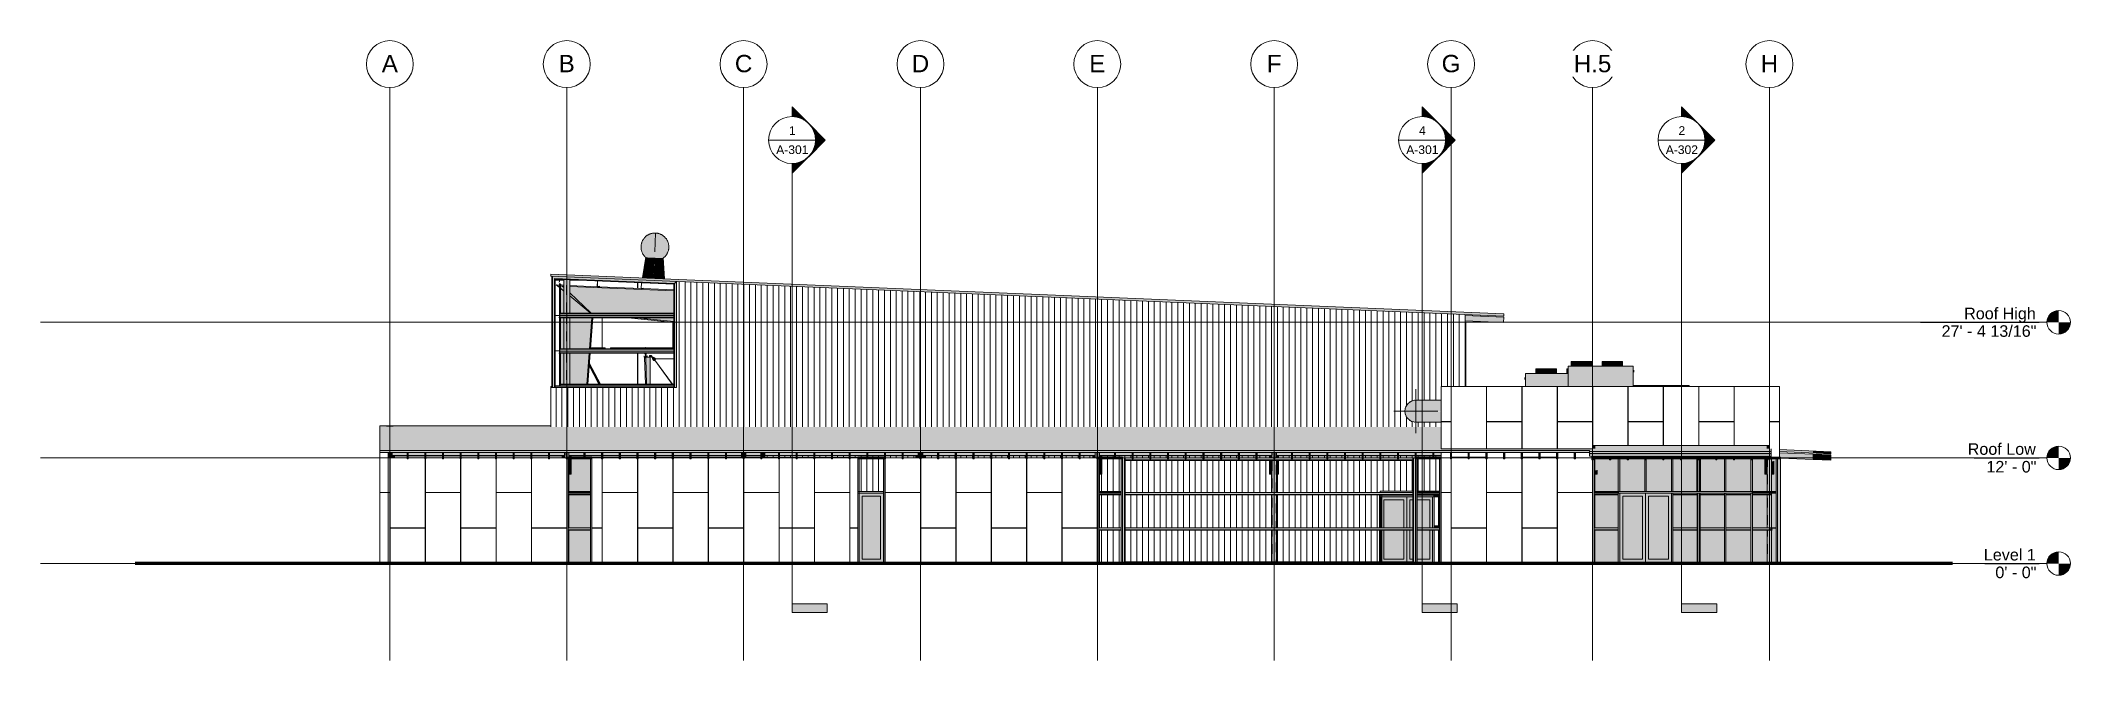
# Model space of a CAD drawing. Header units: inches. Extents: x 20426 to 92531, y -195 to 750.
# Drawn here: x 20426 to 23195, y -132 to 713 of the extents above; entities that cross this region are included whole.
import ezdxf

# ---------------------------------------------------------------- set-up
doc = ezdxf.new("R2010")
doc.units = ezdxf.units.IN
doc.header["$MEASUREMENT"] = 0
doc.linetypes.add('Grid Line 1_2_', pattern=[0.875, 0.5, -0.125, 0.125, -0.125])
doc.linetypes.add('Hidden 1_8_', pattern=[0.1875, 0.125, -0.0625])
for name, color, linetype, lineweight in [('A-DOOR', 31, 'Continuous', 13), ('A-FLOR-LEVL', 51, 'Continuous', 9), ('A-GENM', 13, 'Continuous', 9), ('A-GLAZ-CWMG', 51, 'Continuous', 9), ('A-ROOF', 132, 'Continuous', 13), ('A-ROOF-OTLN', 132, 'Continuous', 9), ('A-WALL-PATT', 111, 'Continuous', 13), ('C-TOPO', 7, 'Continuous', 9), ('G-ANNO-SYMB', 111, 'Continuous', 9), ('G-IMPT', 8, 'Continuous', 9), ('I-WALL', 2, 'Continuous', 13), ('L-SITE-WALL', 31, 'Continuous', 13), ('M-EQPM', 50, 'Continuous', 9), ('M-HVAC-DUCT', 70, 'Continuous', 9), ('M-HVAC-DUCT-ANNO', 70, 'Continuous', 9), ('M-HVAC-DUCT-CNTR', 70, 'Continuous', 9), ('Q-SPCQ', 91, 'Continuous', 9), ('S-BEAM', 12, 'Continuous', 9), ('S-COLS', 52, 'Continuous', 9), ('S-GRID', 1, 'Continuous', 9), ('S-GRID-IDEN', 1, 'Continuous', 9)]:
    doc.layers.add(name, color=color, linetype=linetype, lineweight=lineweight)
doc.styles.add('Arial', font='arial.ttf', dxfattribs={"height": 15.736527})
doc.styles.add('Arial_1', font='arial.ttf', dxfattribs={"height": 23.60479})
doc.styles.add('Arial_2', font='arial.ttf', dxfattribs={"height": 11.802395})
pattern_1 = [(0, (21143.93, 0.25), (-193, 193), [48, -145]), (90, (21143.93, 0.25), (-193, 1e-14), [96.25, -96.75]), (180, (21191.93, 96.5), (-193, 193), [48, -145]), (90, (21191.93, 0.25), (-193, 1e-14), [96.25, -96.75]), (180, (21191.93, 96.75), (-193, 193), [48, -145]), (90, (21191.93, 96.75), (-193, 1e-14), [96.25, -96.75]), (0, (21143.93, 193), (-193, 193), [48, -145]), (90, (21143.93, 96.75), (-193, 1e-14), [96.25, -96.75]), (0, (21192.18, 48.25), (-193, 193), [48, -145]), (90, (21192.18, 0), (-193, 1e-14), [48.25, -144.75]), (90, (21240.18, 0), (-193, 1e-14), [48.25, -144.75]), (0, (21192.18, 144.75), (-193, 193), [48, -145]), (90, (21192.18, 48.5), (-193, 1e-14), [96.25, -96.75]), (180, (21240.18, 48.5), (-193, 193), [48, -145]), (90, (21240.18, 48.5), (-193, 1e-14), [96.25, -96.75]), (90, (21192.18, 145), (-193, 1e-14), [48, -145]), (180, (21240.18, 145), (-193, 193), [48, -145]), (90, (21240.18, 145), (-193, 1e-14), [48, -145]), (0, (21240.43, 0.25), (-193, 193), [48, -145]), (90, (21240.43, 0.25), (-193, 1e-14), [96.25, -96.75]), (180, (21288.43, 96.5), (-193, 193), [48, -145]), (90, (21288.43, 0.25), (-193, 1e-14), [96.25, -96.75]), (180, (21288.43, 96.75), (-193, 193), [48, -145]), (90, (21288.43, 96.75), (-193, 1e-14), [96.25, -96.75]), (180, (21288.43, 193), (-193, 193), [48, -145]), (90, (21240.43, 96.75), (-193, 1e-14), [96.25, -96.75]), (0, (21288.68, 48.25), (-193, 193), [48, -145]), (90, (21288.68, 0), (-193, 1e-14), [48.25, -144.75]), (90, (21336.68, 0), (-193, 1e-14), [48.25, -144.75]), (0, (21288.68, 144.75), (-193, 193), [48, -145]), (90, (21288.68, 48.5), (-193, 1e-14), [96.25, -96.75]), (180, (21336.68, 48.5), (-193, 193), [48, -145]), (90, (21336.68, 48.5), (-193, 1e-14), [96.25, -96.75]), (90, (21288.68, 145), (-193, 1e-14), [48, -145]), (180, (21336.68, 145), (-193, 193), [48, -145]), (90, (21336.68, 145), (-193, 1e-14), [48, -145])]

msp = doc.modelspace()

# ---------------------------------------------------------------- texts
at = {"layer": 'G-ANNO-SYMB', "char_height": 11.8, "attachment_point": 2, "line_spacing_factor": 0.938532, "style": 'Arial_2'}
for s, insert, width in [('1', (21451.5, 596), 10.944), ('4', (22310.9, 596), 10.944), ('2', (22664.9, 596), 10.944), ('A-301', (21451.5, 569.9), 52.416), ('A-301', (22310.9, 569.9), 52.416), ('A-302', (22664.9, 569.9), 52.416)]:
    msp.add_mtext(s, dxfattribs=dict(at, insert=insert, width=width))

# ---------------------------------------------------------------- blocks, each defined once
blk = doc.blocks.new('Family7 - Family7-772884-Elevation - West')
at = {"layer": 'S-BEAM'}
h = blk.add_hatch(color=256, dxfattribs=at)
h.paths.add_polyline_path([(21290.1, 371.7), (21290.1, 373), (21147.8, 378.9), (21147.8, 377.7), (21252.2, 373.3)], flags=0)
h.paths.add_polyline_path([(21139.8, 378), (21139.8, 379.3), (21129.5, 379.7), (21131.2, 378.4), (21136, 378.2)], flags=0)
h = blk.add_hatch(color=256, dxfattribs=at)
h.paths.add_polyline_path([(21290.1, 329.7), (21290.1, 335), (21239.8, 335), (21252.2, 333.7)], flags=0)
h.paths.add_polyline_path([(21182.9, 341), (21290.1, 341), (21290.1, 371.7), (21147.8, 377.7), (21147.8, 364.7), (21175.8, 341.7), (21177.5, 341.5)], flags=0)
h.paths.add_polyline_path([(21139.8, 371.2), (21139.8, 378), (21135.1, 378.2), (21135.1, 375.2), (21136, 374.4)], flags=0)
h.paths.add_polyline_path([(21133.8, 376.2), (21133.8, 378.3), (21131.2, 378.4)], flags=0)
h = blk.add_hatch(color=256, dxfattribs=at)
h.paths.add_polyline_path([(21290.1, 328.5), (21290.1, 329.7), (21239.8, 335), (21227.8, 335), (21252.2, 332.5)], flags=0)
h.paths.add_polyline_path([(21182.9, 341), (21175.8, 341.7), (21176.7, 341)], flags=0)
for p, q in [((21139.8, 379.3), (21129.5, 379.7)), ((21129.5, 379.7), (21131.2, 378.4)), ((21131.2, 378.4), (21133.8, 376.2)), ((21131.2, 378.4), (21139.8, 378)), ((21135.1, 375.2), (21139.8, 371.2)), ((21185.7, 377.3), (21147.8, 378.9)), ((21147.8, 377.7), (21290.1, 371.7)), ((21147.8, 364.7), (21175.8, 341.7)), ((21245.6, 374.8), (21188, 377.2)), ((21290.1, 373), (21248, 374.7)), ((21175.8, 341.7), (21176.7, 341)), ((21182.9, 341), (21175.8, 341.7)), ((21227.8, 335), (21290.1, 328.5)), ((21290.1, 329.7), (21239.8, 335))]:
    blk.add_line(p, q, dxfattribs=at)
blk = doc.blocks.new('W-Wide Flange-Column - W10X33-835766-Elevation - West')
at = {"layer": 'S-COLS', "linetype": 'Hidden 1_8_'}
for p, q in [((21143.6, 341), (21143.6, 387)), ((21144, 387), (21144, 341)), ((21143.6, 292.7), (21143.6, 335)), ((21144, 335), (21144, 292.7)), ((21143.6, 244.5), (21143.6, 286.8)), ((21144, 286.8), (21144, 244.5))]:
    blk.add_line(p, q, dxfattribs=at)
blk = doc.blocks.new('HSS-Hollow Structural Section-Column - HSS6X6X1_4-767110-Elevation - West')
at = {"layer": 'S-COLS', "linetype": 'Hidden 1_8_'}
for p, q in [((21141, 151.4), (21141, 144)), ((21146.6, 144.7), (21146.6, 151.4)), ((21146.6, 98), (21146.6, 142.7)), ((21146.6, 48.6), (21146.6, 93.8)), ((21146.6, 2), (21146.6, 45.5))]:
    blk.add_line(p, q, dxfattribs=at)
blk = doc.blocks.new('HSS-Hollow Structural Section-Column - HSS6X6X1_4-V1-Elevation - West')
at = {"layer": 'S-COLS', "linetype": 'Hidden 1_8_'}
for p, q in [((21382.3, 151.4), (21382.3, 144.7)), ((21387.8, 144.7), (21387.8, 151.4))]:
    blk.add_line(p, q, dxfattribs=at)
blk = doc.blocks.new('HSS-Hollow Structural Section-Column - HSS6X6X1_4-V2-Elevation - West')
at = {"layer": 'S-COLS', "linetype": 'Hidden 1_8_'}
for p, q in [((21623.5, 151.4), (21623.5, 144)), ((21629.1, 144), (21629.1, 151.4))]:
    blk.add_line(p, q, dxfattribs=at)
blk = doc.blocks.new('W-Wide Flange - W21X166-782998-Elevation - West')
at = {"layer": 'S-BEAM'}
h = blk.add_hatch(color=256, dxfattribs=at)
h.paths.add_polyline_path([(21862.3, 144.5), (21864.6, 144.5), (21864.6, 146.8), (21861.4, 146.8), (21861.4, 144.5)], flags=0)
h.paths.add_polyline_path([(21872, 144.7), (21873.8, 144.7), (21873.8, 146.8), (21870.6, 146.8), (21870.6, 144.7)], flags=0)
h = blk.add_hatch(color=256, dxfattribs=at)
h.paths.add_polyline_path([(21872, 122), (21873.8, 122), (21873.8, 123.4), (21870.6, 123.3), (21870.6, 122)], flags=0)
h.paths.add_polyline_path([(21863.1, 144), (21864.6, 144), (21864.6, 144.5), (21861.4, 144.5), (21861.4, 144), (21862.3, 144)], flags=0)
blk.add_hatch(color=256, dxfattribs=at).paths.add_polyline_path([(21870.6, 123.4), (21873.8, 123.4), (21873.8, 142.7), (21870.6, 142.7), (21870.6, 128)], flags=0)
for p, q in [((21861.4, 144.5), (21861.4, 146.8)), ((21864.6, 144.5), (21861.4, 144.5)), ((21861.4, 144.5), (21861.4, 144)), ((21873.8, 144.7), (21873.8, 146.8)), ((21873.8, 123.4), (21873.8, 142.7)), ((21873.8, 123.4), (21870.6, 123.4)), ((21870.6, 122), (21873.8, 122)), ((21873.8, 122), (21873.8, 123.4))]:
    blk.add_line(p, q, dxfattribs=at)
blk = doc.blocks.new('W-Wide Flange - W21X166-V3-Elevation - West')
at = {"layer": 'S-BEAM'}
h = blk.add_hatch(color=256, dxfattribs=at)
h.paths.add_polyline_path([(21623.3, 144.5), (21623.3, 146.8), (21620.1, 146.8), (21620.1, 144.5), (21620.2, 144.5)], flags=0)
h.paths.add_polyline_path([(21629.9, 144.5), (21632.5, 144.5), (21632.5, 146.8), (21629.3, 146.8), (21629.3, 144.5)], flags=0)
h = blk.add_hatch(color=256, dxfattribs=at)
h.paths.add_polyline_path([(21630.7, 144), (21632.5, 144), (21632.5, 144.5), (21629.3, 144.5), (21629.3, 144), (21629.9, 144)], flags=0)
h.paths.add_polyline_path([(21620.1, 144), (21623.3, 144), (21623.3, 144.5), (21620.1, 144.5)], flags=0)
for p, q in [((21620.1, 144.5), (21620.1, 146.8)), ((21623.3, 144.5), (21620.1, 144.5)), ((21620.1, 144.5), (21620.1, 144)), ((21632.5, 144.5), (21629.3, 144.5)), ((21632.5, 144.5), (21632.5, 146.8)), ((21632.5, 144), (21632.5, 144.5))]:
    blk.add_line(p, q, dxfattribs=at)
blk = doc.blocks.new('W-Wide Flange - W21X166-772880-Elevation - West')
at = {"layer": 'S-BEAM'}
h = blk.add_hatch(color=256, dxfattribs=at)
h.paths.add_polyline_path([(21140.8, 144.5), (21140.8, 146.8), (21137.6, 146.8), (21137.6, 144.5)], flags=0)
h.paths.add_polyline_path([(21146.8, 144.7), (21150, 144.7), (21150, 146.8), (21146.8, 146.8)], flags=0)
h = blk.add_hatch(color=256, dxfattribs=at)
h.paths.add_polyline_path([(21150, 122), (21150, 123.4), (21146.8, 123.4), (21146.8, 122)], flags=0)
h.paths.add_polyline_path([(21140.8, 144), (21140.8, 144.5), (21137.6, 144.5), (21137.6, 144), (21139.4, 144)], flags=0)
blk.add_hatch(color=256, dxfattribs=at).paths.add_polyline_path([(21150, 123.4), (21150, 142.7), (21146.8, 142.7), (21146.8, 123.4)], flags=0)
for p, q in [((21137.6, 144.5), (21137.6, 146.8)), ((21140.8, 144.5), (21137.6, 144.5)), ((21137.6, 144.5), (21137.6, 144)), ((21150, 144.7), (21150, 146.8)), ((21150, 123.4), (21150, 142.7)), ((21150, 123.4), (21146.8, 123.4)), ((21146.8, 122), (21150, 122)), ((21150, 122), (21150, 123.4))]:
    blk.add_line(p, q, dxfattribs=at)
blk = doc.blocks.new('HSS-Hollow Structural Section-Column - HSS6X6X1_4-556726-Elevation - West')
at = {"layer": 'S-COLS', "linetype": 'Hidden 1_8_'}
for p, q in [((22106, 151.4), (22106, 144)), ((22106, 140.4), (22106, 96.8)), ((22111.6, 144), (22111.6, 151.4)), ((22111.6, 96.8), (22111.6, 140.4)), ((22106, 93.8), (22106, 48.6)), ((22111.6, 48.6), (22111.6, 93.8)), ((22106, 45.5), (22106, 2.2)), ((22111.6, 2.2), (22111.6, 45.5))]:
    blk.add_line(p, q, dxfattribs=at)
blk = doc.blocks.new('W-Wide Flange - W21X166-782968-Elevation - West')
at = {"layer": 'S-BEAM'}
h = blk.add_hatch(color=256, dxfattribs=at)
h.paths.add_polyline_path([(22104.4, 144.5), (22105.8, 144.5), (22105.8, 146.8), (22102.2, 146.8), (22102.2, 144.5)], flags=0)
h.paths.add_polyline_path([(22114, 144.5), (22114.6, 144.5), (22114.6, 146.8), (22111.8, 146.8), (22111.8, 144.5)], flags=0)
h = blk.add_hatch(color=256, dxfattribs=at)
h.paths.add_polyline_path([(22102.2, 122), (22105.8, 122), (22105.8, 123.4), (22102.2, 123.4)], flags=0)
h.paths.add_polyline_path([(22114, 122), (22114.6, 122), (22114.6, 123.4), (22111.8, 123.3), (22111.8, 122)], flags=0)
h.paths.add_polyline_path([(22112.9, 144), (22114.6, 144), (22114.6, 144.5), (22111.8, 144.5), (22111.8, 144), (22112, 144)], flags=0)
h.paths.add_polyline_path([(22104, 144), (22105.8, 144), (22105.8, 144.5), (22102.2, 144.5), (22102.2, 144)], flags=0)
for points in [[(22102.2, 123.4), (22105.8, 123.4), (22105.8, 140.4), (22102.2, 140.4)], [(22114.6, 123.4), (22114.6, 140.4), (22111.8, 140.4), (22111.8, 123.4), (22114, 123.4)]]:
    blk.add_hatch(color=256, dxfattribs=at).paths.add_polyline_path(points, flags=0)
for p, q in [((22102.2, 144.5), (22102.2, 146.8)), ((22105.8, 144.5), (22102.2, 144.5)), ((22102.2, 144.5), (22102.2, 144)), ((22102.2, 140.4), (22102.2, 123.4)), ((22114.6, 144.5), (22111.8, 144.5)), ((22114.6, 144.5), (22114.6, 146.8)), ((22114.6, 144), (22114.6, 144.5)), ((22114.6, 123.4), (22114.6, 140.4)), ((22102.2, 123.4), (22102.2, 122)), ((22105.8, 123.4), (22102.2, 123.4)), ((22102.2, 122), (22105.8, 122)), ((22114.6, 123.4), (22111.8, 123.4)), ((22111.8, 122), (22114.6, 122)), ((22114.6, 122), (22114.6, 123.4))]:
    blk.add_line(p, q, dxfattribs=at)
blk = doc.blocks.new('Girt_C - 8_D-767115-Elevation - West')
at = {"layer": 'S-BEAM'}
h = blk.add_hatch(color=256, dxfattribs=at)
h.paths.add_polyline_path([(22787.9, 45.5), (22787.9, 45.6), (22787.4, 46.1), (22787.4, 48.4), (22787.3, 48.4), (22787.3, 46)], flags=0)
h.paths.add_polyline_path([(22793.4, 48.4), (22793.4, 48.6), (22787.5, 48.6), (22787.5, 48.4)], flags=0)
for p, q in [((22787.3, 46), (22787.9, 45.5)), ((22787.4, 46.1), (22787.4, 48.4)), ((22787.9, 45.6), (22787.4, 46.1)), ((22793.4, 48.6), (22787.5, 48.6)), ((22787.5, 48.4), (22793.4, 48.4)), ((22787.9, 45.5), (22787.9, 45.6))]:
    blk.add_line(p, q, dxfattribs=at)
for radius, end in [(0.188, 180), (0.0782, 177.8773)]:
    blk.add_arc((22787.5, 48.4), radius, 90, end, dxfattribs=at)
blk = doc.blocks.new('Girt_C - 8_D-803273-Elevation - West')
at = {"layer": 'S-BEAM'}
h = blk.add_hatch(color=256, dxfattribs=at)
h.paths.add_polyline_path([(22336.2, 48.4), (22336.6, 48.4), (22336.6, 48.6), (22336.2, 48.5), (22336.2, 48.5)], flags=0)
h.paths.add_polyline_path([(22569.2, 48.4), (22578.2, 48.4), (22578.2, 48.6), (22545.2, 48.5), (22545.2, 48.4)], flags=0)
h.paths.add_polyline_path([(21143.7, 48.4), (21143.9, 48.4), (21143.9, 48.6), (21143.7, 48.5), (21143.7, 48.4)], flags=0)
h.paths.add_polyline_path([(22786.2, 48.4), (22786.2, 48.6), (22761.2, 48.5), (22761.2, 48.4), (22782.2, 48.4)], flags=0)
h.paths.add_polyline_path([(21145.9, 48.4), (21176.2, 48.4), (21176.2, 48.6), (21145.9, 48.5), (21145.9, 48.4)], flags=0)
h.paths.add_polyline_path([(21577.9, 48.4), (21578.2, 48.4), (21578.2, 48.6), (21577.9, 48.5), (21577.9, 48.4)], flags=0)
h.paths.add_polyline_path([(21867.4, 48.4), (21867.7, 48.4), (21867.7, 48.6), (21867.4, 48.5), (21867.4, 48.4)], flags=0)
h.paths.add_polyline_path([(21869.7, 48.4), (21899.9, 48.4), (21899.9, 48.6), (21869.7, 48.5), (21869.7, 48.4)], flags=0)
h.paths.add_polyline_path([(22759.2, 48.4), (22759.2, 48.6), (22725, 48.5), (22725, 48.4)], flags=0)
h.paths.add_polyline_path([(21905.5, 48.4), (22298.1, 48.4), (22298, 48.6), (21905.5, 48.5), (21905.5, 48.4)], flags=0)
h.paths.add_polyline_path([(22301.7, 48.4), (22301.9, 48.4), (22301.9, 48.6), (22301.7, 48.5), (22301.7, 48.5)], flags=0)
h.paths.add_polyline_path([(22303.9, 48.4), (22334.2, 48.4), (22334.2, 48.6), (22303.9, 48.5), (22303.9, 48.5)], flags=0)
h.paths.add_polyline_path([(22723, 48.4), (22723, 48.6), (22689.8, 48.5), (22689.8, 48.4)], flags=0)
h.paths.add_polyline_path([(22685.8, 48.4), (22685.8, 48.6), (22652.6, 48.5), (22652.6, 48.4)], flags=0)
h.paths.add_polyline_path([(22542.9, 48.4), (22543.2, 48.4), (22543.2, 48.6), (22542.9, 48.5), (22542.9, 48.5)], flags=0)
h = blk.add_hatch(color=256, dxfattribs=at)
h.paths.add_polyline_path([(21143.7, 46), (21143.9, 46), (21143.9, 48.4), (21143.7, 48.4), (21143.7, 48.3)], flags=0)
h.paths.add_polyline_path([(22786.2, 46), (22786.2, 48.4), (22761.2, 48.4), (22761.2, 46), (22782.2, 46)], flags=0)
h.paths.add_polyline_path([(21145.9, 46), (21176.2, 46), (21176.2, 48.4), (21145.9, 48.4)], flags=0)
h.paths.add_polyline_path([(22759.2, 46), (22759.2, 48.4), (22725, 48.4), (22725, 46)], flags=0)
h.paths.add_polyline_path([(21577.9, 46), (21578.2, 46), (21578.2, 48.4), (21577.9, 48.4)], flags=0)
h.paths.add_polyline_path([(21867.4, 46), (21867.7, 46), (21867.7, 48.4), (21867.4, 48.4), (21867.4, 48.3)], flags=0)
h.paths.add_polyline_path([(22723, 46), (22723, 48.4), (22689.8, 48.4), (22689.8, 46)], flags=0)
h.paths.add_polyline_path([(21869.7, 46), (21899.9, 46), (21899.9, 48.4), (21869.7, 48.4), (21869.7, 48.3)], flags=0)
h.paths.add_polyline_path([(22685.8, 46), (22685.8, 48.4), (22652.6, 48.4), (22652.6, 46)], flags=0)
h.paths.add_polyline_path([(22578.2, 46), (22578.2, 48.4), (22545.2, 48.4), (22545.2, 46), (22569.2, 46)], flags=0)
h.paths.add_polyline_path([(21905.5, 46), (22298.1, 46), (22298, 48.4), (21905.5, 48.4)], flags=0)
h.paths.add_polyline_path([(22543.2, 46), (22543.2, 48.4), (22542.9, 48.4), (22542.9, 46)], flags=0)
h.paths.add_polyline_path([(22336.6, 46), (22336.6, 48.4), (22336.2, 48.4), (22336.2, 46)], flags=0)
h.paths.add_polyline_path([(22334.2, 46), (22334.2, 48.4), (22303.9, 48.4), (22303.9, 46)], flags=0)
h.paths.add_polyline_path([(22301.9, 46), (22301.9, 48.4), (22301.7, 48.4), (22301.7, 46)], flags=0)
h = blk.add_hatch(color=256, dxfattribs=at)
h.paths.add_polyline_path([(22786.2, 45.5), (22786.2, 46), (22761.2, 46), (22761.2, 45.5), (22782.2, 45.5)], flags=0)
h.paths.add_polyline_path([(21143.9, 45.5), (21143.9, 46), (21143.7, 46), (21143.7, 45.5)], flags=0)
h.paths.add_polyline_path([(21145.9, 45.5), (21176.2, 45.5), (21176.2, 46), (21145.9, 46)], flags=0)
h.paths.add_polyline_path([(21577.9, 45.5), (21578.2, 45.5), (21578.2, 46), (21577.9, 46)], flags=0)
h.paths.add_polyline_path([(22759.2, 45.5), (22759.2, 46), (22725, 46), (22725, 45.5)], flags=0)
h.paths.add_polyline_path([(22723, 45.5), (22723, 46), (22689.8, 46), (22689.8, 45.5)], flags=0)
h.paths.add_polyline_path([(21867.4, 45.5), (21867.7, 45.5), (21867.7, 46), (21867.4, 46)], flags=0)
h.paths.add_polyline_path([(21869.7, 45.5), (21899.9, 45.5), (21899.9, 46), (21869.7, 46)], flags=0)
h.paths.add_polyline_path([(22685.8, 45.5), (22685.8, 46), (22652.6, 46), (22652.6, 45.5)], flags=0)
h.paths.add_polyline_path([(22578.2, 45.5), (22578.2, 46), (22545.2, 46), (22545.2, 45.5), (22569.2, 45.5)], flags=0)
h.paths.add_polyline_path([(21905.5, 45.5), (22298.1, 45.5), (22298, 46), (21905.5, 46)], flags=0)
h.paths.add_polyline_path([(22543.2, 45.5), (22543.2, 46), (22542.9, 46), (22542.9, 45.5)], flags=0)
h.paths.add_polyline_path([(22336.6, 45.5), (22336.6, 46), (22336.2, 46), (22336.2, 45.5)], flags=0)
h.paths.add_polyline_path([(22334.2, 45.5), (22334.2, 46), (22303.9, 46), (22303.9, 45.5)], flags=0)
h.paths.add_polyline_path([(22301.9, 45.5), (22301.9, 46), (22301.7, 46), (22301.7, 45.5)], flags=0)
for p, q in [((21143.9, 48.6), (21143.7, 48.6)), ((21143.7, 46), (21143.9, 46)), ((21143.7, 45.5), (21143.9, 45.5)), ((21176.2, 48.6), (21145.9, 48.6)), ((21145.9, 46), (21176.2, 46)), ((21145.9, 45.5), (21176.2, 45.5)), ((21578.2, 48.6), (21577.9, 48.6)), ((21577.9, 46), (21578.2, 46)), ((21577.9, 45.5), (21578.2, 45.5)), ((21867.7, 48.6), (21867.4, 48.6)), ((21867.4, 46), (21867.7, 46)), ((21867.4, 45.5), (21867.7, 45.5)), ((21899.9, 48.6), (21869.7, 48.6)), ((21869.7, 46), (21899.9, 46)), ((21869.7, 45.5), (21899.9, 45.5)), ((22298, 48.6), (21905.5, 48.6)), ((21905.5, 46), (22298, 46)), ((21905.5, 45.5), (22298, 45.5)), ((22301.9, 48.6), (22301.7, 48.6)), ((22301.7, 46), (22301.9, 46)), ((22301.7, 45.5), (22301.9, 45.5)), ((22334.2, 48.6), (22303.9, 48.6)), ((22303.9, 46), (22334.2, 46)), ((22303.9, 45.5), (22334.2, 45.5)), ((22336.6, 48.6), (22336.2, 48.6)), ((22336.2, 46), (22336.6, 46)), ((22336.2, 45.5), (22336.6, 45.5)), ((22543.2, 48.6), (22542.9, 48.6)), ((22542.9, 46), (22543.2, 46)), ((22542.9, 45.5), (22543.2, 45.5)), ((22578.2, 48.6), (22545.2, 48.6)), ((22545.2, 46), (22578.2, 46)), ((22545.2, 45.5), (22578.2, 45.5)), ((22686.8, 48.6), (22652.6, 48.6)), ((22652.6, 46), (22685.8, 46)), ((22652.6, 45.5), (22685.8, 45.5)), ((22723, 48.6), (22688.8, 48.6)), ((22689.8, 46), (22723, 46)), ((22689.8, 45.5), (22723, 45.5)), ((22759.2, 48.6), (22725, 48.6)), ((22725, 46), (22759.2, 46)), ((22725, 45.5), (22759.2, 45.5)), ((22786.2, 48.6), (22761.2, 48.6)), ((22761.2, 46), (22786.2, 46)), ((22761.2, 45.5), (22786.2, 45.5)), ((22786.2, 48.6), (22786.2, 48.4)), ((22786.2, 48.4), (22786.2, 46)), ((22786.2, 46), (22786.2, 45.5))]:
    blk.add_line(p, q, dxfattribs=at)
blk = doc.blocks.new('Girt_C - 8_D-V4-Elevation - West')
at = {"layer": 'S-BEAM'}
h = blk.add_hatch(color=256, dxfattribs=at)
h.paths.add_polyline_path([(22301.9, 96.6), (22301.9, 96.8), (22301.7, 96.7), (22301.7, 96.6)], flags=0)
h.paths.add_polyline_path([(21867.4, 96.6), (21867.7, 96.6), (21867.7, 96.8), (21867.4, 96.7), (21867.4, 96.7)], flags=0)
h.paths.add_polyline_path([(21905.5, 96.6), (22298.1, 96.6), (22298, 96.8), (21905.5, 96.7), (21905.5, 96.7)], flags=0)
h.paths.add_polyline_path([(21143.7, 96.6), (21143.9, 96.6), (21143.9, 96.8), (21143.7, 96.7), (21143.7, 96.6)], flags=0)
h.paths.add_polyline_path([(22543.2, 96.6), (22543.2, 96.8), (22542.9, 96.7), (22542.9, 96.6)], flags=0)
h.paths.add_polyline_path([(21578.2, 96.6), (21578.2, 96.8), (21577.9, 96.7), (21577.9, 96.6)], flags=0)
h.paths.add_polyline_path([(22336.2, 96.6), (22336.6, 96.6), (22336.6, 96.8), (22336.2, 96.7), (22336.2, 96.7)], flags=0)
h = blk.add_hatch(color=256, dxfattribs=at)
h.paths.add_polyline_path([(22336.6, 94.2), (22336.6, 96.6), (22336.2, 96.6), (22336.2, 94.2)], flags=0)
h.paths.add_polyline_path([(21143.9, 94.2), (21143.9, 96.6), (21143.7, 96.6), (21143.7, 94.2)], flags=0)
h.paths.add_polyline_path([(21145.9, 94.2), (21176.2, 94.2), (21176.2, 96), (21145.9, 96), (21145.9, 95.2)], flags=0)
h.paths.add_polyline_path([(21577.9, 94.2), (21578.2, 94.2), (21578.2, 96.6), (21577.9, 96.6), (21577.9, 95.2)], flags=0)
h.paths.add_polyline_path([(21867.4, 94.2), (21867.7, 94.2), (21867.7, 96.6), (21867.4, 96.6), (21867.4, 95.2)], flags=0)
h.paths.add_polyline_path([(22786.2, 94.2), (22786.2, 96), (22761.2, 96), (22761.2, 94.2), (22762.8, 94.2)], flags=0)
h.paths.add_polyline_path([(22759.2, 94.2), (22759.2, 96), (22725, 96), (22725, 94.2)], flags=0)
h.paths.add_polyline_path([(21869.7, 94.2), (21899.9, 94.2), (21899.9, 96), (21869.7, 96), (21869.7, 95.2)], flags=0)
h.paths.add_polyline_path([(21905.5, 94.2), (22298.1, 94.2), (22298, 96.6), (21905.5, 96.6), (21905.5, 95.2)], flags=0)
h.paths.add_polyline_path([(22301.7, 94.2), (22301.9, 94.2), (22301.9, 96.6), (22301.7, 96.6), (22301.7, 95.2)], flags=0)
h.paths.add_polyline_path([(22723, 94.2), (22723, 96), (22689.8, 96), (22689.8, 94.2)], flags=0)
h.paths.add_polyline_path([(22685.8, 94.2), (22685.8, 96), (22652.6, 96), (22652.6, 94.2)], flags=0)
h.paths.add_polyline_path([(22578.2, 94.2), (22578.2, 96), (22545.2, 96), (22545.2, 94.2), (22569.2, 94.2)], flags=0)
h.paths.add_polyline_path([(22303.9, 94.2), (22334.2, 94.2), (22334.2, 96), (22303.9, 96), (22303.9, 95.2)], flags=0)
h.paths.add_polyline_path([(22542.9, 94.2), (22543.2, 94.2), (22543.2, 96.6), (22542.9, 96.6), (22542.9, 95.2)], flags=0)
h = blk.add_hatch(color=256, dxfattribs=at)
h.paths.add_polyline_path([(22786.2, 93.8), (22786.2, 94.2), (22761.2, 94.2), (22761.2, 93.8), (22762.8, 93.8)], flags=0)
h.paths.add_polyline_path([(21143.9, 93.8), (21143.9, 94.2), (21143.7, 94.2), (21143.7, 93.8)], flags=0)
h.paths.add_polyline_path([(21145.9, 93.8), (21176.2, 93.8), (21176.2, 94.2), (21145.9, 94.2)], flags=0)
h.paths.add_polyline_path([(22759.2, 93.8), (22759.2, 94.2), (22725, 94.2), (22725, 93.8)], flags=0)
h.paths.add_polyline_path([(21577.9, 93.8), (21578.2, 93.8), (21578.2, 94.2), (21577.9, 94.2)], flags=0)
h.paths.add_polyline_path([(22723, 93.8), (22723, 94.2), (22689.8, 94.2), (22689.8, 93.8)], flags=0)
h.paths.add_polyline_path([(21867.4, 93.8), (21867.7, 93.8), (21867.7, 94.2), (21867.4, 94.2)], flags=0)
h.paths.add_polyline_path([(22685.8, 93.8), (22685.8, 94.2), (22652.6, 94.2), (22652.6, 93.8)], flags=0)
h.paths.add_polyline_path([(22578.2, 93.8), (22578.2, 94.2), (22545.2, 94.2), (22545.2, 93.8), (22569.2, 93.8)], flags=0)
h.paths.add_polyline_path([(21869.7, 93.8), (21899.9, 93.8), (21899.9, 94.2), (21869.7, 94.2)], flags=0)
h.paths.add_polyline_path([(21905.5, 93.8), (22298.1, 93.8), (22298, 94.2), (21905.5, 94.2)], flags=0)
h.paths.add_polyline_path([(22543.2, 93.8), (22543.2, 94.2), (22542.9, 94.2), (22542.9, 93.8)], flags=0)
h.paths.add_polyline_path([(22336.6, 93.8), (22336.6, 94.2), (22336.2, 94.2), (22336.2, 93.8)], flags=0)
h.paths.add_polyline_path([(22334.2, 93.8), (22334.2, 94.2), (22303.9, 94.2), (22303.9, 93.8)], flags=0)
h.paths.add_polyline_path([(22301.9, 93.8), (22301.9, 94.2), (22301.7, 94.2), (22301.7, 93.8)], flags=0)
for p, q in [((21143.9, 96.8), (21143.7, 96.8)), ((21143.7, 94.2), (21143.9, 94.2)), ((21143.7, 93.8), (21143.9, 93.8)), ((21145.9, 94.2), (21176.2, 94.2)), ((21145.9, 93.8), (21176.2, 93.8)), ((21578.2, 96.8), (21577.9, 96.8)), ((21577.9, 94.2), (21578.2, 94.2)), ((21577.9, 93.8), (21578.2, 93.8)), ((21867.7, 96.8), (21867.4, 96.8)), ((21867.4, 94.2), (21867.7, 94.2)), ((21867.4, 93.8), (21867.7, 93.8)), ((21869.7, 94.2), (21899.9, 94.2)), ((21869.7, 93.8), (21899.9, 93.8)), ((22298, 96.8), (21905.5, 96.8)), ((21905.5, 94.2), (22298, 94.2)), ((21905.5, 93.8), (22298, 93.8)), ((22301.9, 96.8), (22301.7, 96.8)), ((22301.7, 94.2), (22301.9, 94.2)), ((22301.7, 93.8), (22301.9, 93.8)), ((22303.9, 94.2), (22334.2, 94.2)), ((22303.9, 93.8), (22334.2, 93.8)), ((22336.6, 96.8), (22336.2, 96.8)), ((22336.2, 94.2), (22336.6, 94.2)), ((22336.2, 93.8), (22336.6, 93.8)), ((22543.2, 96.8), (22542.9, 96.8)), ((22542.9, 94.2), (22543.2, 94.2)), ((22542.9, 93.8), (22543.2, 93.8)), ((22545.2, 94.2), (22578.2, 94.2)), ((22545.2, 93.8), (22578.2, 93.8)), ((22652.6, 94.2), (22685.8, 94.2)), ((22652.6, 93.8), (22685.8, 93.8)), ((22689.8, 94.2), (22723, 94.2)), ((22689.8, 93.8), (22723, 93.8)), ((22725, 94.2), (22759.2, 94.2)), ((22725, 93.8), (22759.2, 93.8)), ((22761.2, 94.2), (22786.2, 94.2)), ((22761.2, 93.8), (22786.2, 93.8)), ((22786.2, 96), (22786.2, 94.2)), ((22786.2, 94.2), (22786.2, 93.8))]:
    blk.add_line(p, q, dxfattribs=at)
blk = doc.blocks.new('Girt_Z - 8_D-790722-Elevation - West')
at = {"layer": 'S-BEAM'}
h = blk.add_hatch(color=256, dxfattribs=at)
h.paths.add_polyline_path([(22334.2, 51.4), (22334.2, 51.5), (22326.9, 51.5), (22326.9, 51.4)], flags=0)
h.paths.add_polyline_path([(22336.6, 51.4), (22336.6, 51.5), (22336.2, 51.5), (22336.2, 51.4)], flags=0)
h = blk.add_hatch(color=256, dxfattribs=at)
h.paths.add_polyline_path([(22334.2, 50.9), (22334.2, 51.4), (22326.9, 51.4), (22326.9, 50.9)], flags=0)
h.paths.add_polyline_path([(22336.6, 50.9), (22336.6, 51.4), (22336.2, 51.4), (22336.2, 50.9)], flags=0)
h = blk.add_hatch(color=256, dxfattribs=at)
h.paths.add_polyline_path([(22334.2, 48.6), (22334.2, 50.9), (22326.9, 50.9), (22326.9, 48.6)], flags=0)
h.paths.add_polyline_path([(22336.6, 48.6), (22336.6, 50.9), (22336.2, 50.9), (22336.2, 48.6)], flags=0)
h = blk.add_hatch(color=256, dxfattribs=at)
h.paths.add_polyline_path([(22326.9, 48.6), (22334.2, 48.6), (22334.2, 48.6), (22326.9, 48.6), (22326.9, 48.6)], flags=0)
h.paths.add_polyline_path([(22336.2, 48.6), (22336.6, 48.6), (22336.6, 48.6), (22336.2, 48.6), (22336.2, 48.6)], flags=0)
for p, q in [((22334.2, 51.5), (22326.9, 51.5)), ((22334.2, 51.4), (22326.9, 51.4)), ((22334.2, 50.9), (22326.9, 50.9)), ((22334.2, 48.6), (22326.9, 48.6)), ((22336.6, 51.5), (22336.2, 51.5)), ((22336.6, 51.4), (22336.2, 51.4)), ((22336.6, 50.9), (22336.2, 50.9)), ((22336.6, 48.6), (22336.2, 48.6))]:
    blk.add_line(p, q, dxfattribs=at)
blk = doc.blocks.new('Girt_Z - 8_D-790496-Elevation - West')
at = {"layer": 'S-BEAM'}
h = blk.add_hatch(color=256, dxfattribs=at)
h.paths.add_polyline_path([(21133.2, 286.8), (21133.8, 287.2), (21133.8, 289.6), (21133.7, 289.6), (21133.7, 287.3), (21133.2, 286.9)], flags=0)
h.paths.add_polyline_path([(21128, 289.7), (21133.6, 289.7), (21133.6, 289.8), (21128, 289.8), (21128, 289.7)], flags=0)
for p, q in [((21133.6, 289.8), (21128, 289.8)), ((21128, 289.7), (21133.6, 289.7)), ((21133.7, 287.3), (21133.2, 286.9)), ((21133.2, 286.8), (21133.8, 287.2)), ((21133.2, 286.9), (21133.2, 286.8)), ((21133.7, 289.6), (21133.7, 287.3)), ((21133.8, 287.2), (21133.8, 289.6))]:
    blk.add_line(p, q, dxfattribs=at)
for radius, start in [(0.188, 0), (0.0782, 2.1227)]:
    blk.add_arc((21133.6, 289.6), radius, start, 90, dxfattribs=at)
blk = doc.blocks.new('Girt_Z - 8_D-816177-Elevation - West')
at = {"layer": 'S-BEAM'}
h = blk.add_hatch(color=256, dxfattribs=at)
h.paths.add_polyline_path([(21133.2, 383.3), (21133.8, 383.7), (21133.7, 386.2), (21133.7, 386.1), (21133.7, 383.8), (21133.2, 383.4)], flags=0)
h.paths.add_polyline_path([(21133.7, 386.2), (21133.7, 386.2), (21133.6, 386.3)], flags=0)
h.paths.add_polyline_path([(21129.4, 386.2), (21133.6, 386.2), (21133.6, 386.3), (21128, 386.3), (21128, 386.2)], flags=0)
for p, q in [((21133.6, 386.3), (21128, 386.3)), ((21128, 386.2), (21133.6, 386.2)), ((21133.7, 383.8), (21133.2, 383.4)), ((21133.2, 383.3), (21133.8, 383.7)), ((21133.2, 383.4), (21133.2, 383.3)), ((21133.7, 386.1), (21133.7, 383.8)), ((21133.8, 383.7), (21133.8, 386.1))]:
    blk.add_line(p, q, dxfattribs=at)
for radius, start in [(0.188, 0), (0.0782, 2.1227)]:
    blk.add_arc((21133.6, 386.1), radius, start, 90, dxfattribs=at)
blk = doc.blocks.new('Girt_Z - 8_D-839484-Elevation - West')
at = {"layer": 'S-BEAM'}
for points in [[(21232.9, 244), (21290.1, 244), (21290.1, 244.5), (21134.9, 244.5), (21134.9, 244), (21213.5, 244)], [(21281.3, 242.2), (21290.1, 242.2), (21290.1, 244), (21134.9, 244), (21134.9, 242.2), (21271.6, 242.2)]]:
    blk.add_hatch(color=256, dxfattribs=at).paths.add_polyline_path(points, flags=0)
for p, q in [((21134.9, 244), (21134.9, 244.5)), ((21134.9, 244.5), (21290.1, 244.5)), ((21134.9, 242.2), (21134.9, 244)), ((21134.9, 244), (21290.1, 244))]:
    blk.add_line(p, q, dxfattribs=at)
blk = doc.blocks.new('Girt_Z - 8_D-790497-Elevation - West')
at = {"layer": 'S-BEAM'}
for points in [[(21290.1, 340.5), (21290.1, 341), (21134.3, 341), (21134.3, 340.5), (21252.2, 340.5)], [(21174.8, 338.1), (21290.1, 338.1), (21290.1, 340.5), (21134.3, 340.5), (21134.3, 338.1), (21136, 338.1)], [(21134.3, 337.9), (21290.1, 338), (21290.1, 338.1), (21134.3, 338.1), (21134.3, 338)], [(21136, 337.9), (21290.1, 337.9), (21290.1, 337.9), (21134.3, 337.9), (21134.3, 337.9)], [(21213.5, 335.6), (21290.1, 335.6), (21290.1, 337.9), (21134.3, 337.9), (21134.3, 335.6), (21174.8, 335.6)], [(21174.8, 335.1), (21290.1, 335.1), (21290.1, 335.6), (21134.3, 335.6), (21134.3, 335.1), (21136, 335.1)], [(21174.8, 335), (21290.1, 335), (21290.1, 335.1), (21134.3, 335.1), (21134.3, 335), (21136, 335)]]:
    blk.add_hatch(color=256, dxfattribs=at).paths.add_polyline_path(points, flags=0)
for p, q in [((21134.3, 340.5), (21134.3, 341)), ((21134.3, 341), (21290.1, 341)), ((21134.3, 338.1), (21134.3, 340.5)), ((21134.3, 340.5), (21290.1, 340.5)), ((21134.3, 337.9), (21134.3, 338.1)), ((21134.3, 337.9), (21290.1, 337.9)), ((21134.3, 335.6), (21134.3, 337.9)), ((21134.3, 337.9), (21134.3, 337.9)), ((21134.3, 337.9), (21290.1, 337.9)), ((21134.3, 335.1), (21134.3, 335.6)), ((21134.3, 335.6), (21290.1, 335.6)), ((21134.3, 335), (21134.3, 335.1)), ((21134.3, 335.1), (21290.1, 335.1)), ((21134.3, 335), (21290.1, 335))]:
    blk.add_line(p, q, dxfattribs=at)
blk = doc.blocks.new('HSS-Hollow Structural Section-Column - HSS6X6X1_4-556719-Elevation - West')
at = {"layer": 'S-COLS'}
h = blk.add_hatch(color=256, dxfattribs=at)
h.paths.add_polyline_path([(22781.8, 2), (22781.8, 45.5), (22781.3, 45.5), (22781.3, 2), (22781.8, 2)], flags=0)
h.paths.add_polyline_path([(22781.5, 48.6), (22781.8, 48.6), (22781.8, 93.8), (22781.3, 93.8), (22781.3, 48.6), (22781.4, 48.6)], flags=0)
h.paths.add_polyline_path([(22781.6, 98), (22781.8, 98), (22781.8, 142.7), (22781.3, 142.7), (22781.3, 98), (22781.5, 98)], flags=0)
h = blk.add_hatch(color=256, dxfattribs=at)
h.paths.add_polyline_path([(22781.8, 2), (22786.8, 2), (22786.8, 96), (22786.2, 96), (22786.2, 93.8), (22781.8, 93.8), (22781.8, 48.6), (22786.2, 48.5), (22786.2, 45.5), (22781.8, 45.5), (22781.8, 20.2)], flags=0)
h.paths.add_polyline_path([(22781.8, 98), (22786.8, 98), (22786.8, 142.7), (22785.1, 142.7), (22785.1, 141.1), (22783.6, 141.1), (22783.6, 142.7), (22781.8, 142.7), (22781.8, 132.7)], flags=0)
h = blk.add_hatch(color=256, dxfattribs=at)
h.paths.add_polyline_path([(22786.8, 2), (22787.3, 2), (22787.3, 96), (22786.8, 96), (22786.8, 20.2)], flags=0)
h.paths.add_polyline_path([(22787.1, 98), (22787.3, 98), (22787.3, 142.7), (22786.8, 142.7), (22786.8, 98), (22786.9, 98)], flags=0)
for p, q in [((22781.3, 142.7), (22781.3, 98)), ((22787.3, 98), (22787.3, 142.7)), ((22781.3, 93.8), (22781.3, 48.6)), ((22787.3, 2), (22787.3, 96)), ((22781.3, 45.5), (22781.3, 2))]:
    blk.add_line(p, q, dxfattribs=at)
at = {"layer": 'S-COLS', "linetype": 'Hidden 1_8_'}
for p, q in [((22781.5, 142.7), (22781.5, 98)), ((22787.1, 98), (22787.1, 142.7)), ((22781.5, 93.8), (22781.5, 48.6)), ((22787.1, 2), (22787.1, 96)), ((22781.5, 45.5), (22781.5, 2))]:
    blk.add_line(p, q, dxfattribs=at)
blk = doc.blocks.new('turbine vent - turbine vent-625927-Elevation - West')
at = {"layer": 'A-GENM'}
for points in [[(21275.3, 416.2), (21277.2, 417.7), (21279.1, 419.8), (21280.6, 422.1), (21281.9, 424.8), (21282.7, 427.9), (21283.1, 430.6), (21282.9, 433.6), (21282.4, 436.6), (21281.3, 439.5), (21279.8, 442.1), (21278.1, 444.3), (21275.9, 446.3), (21273.2, 448.1), (21270.8, 449.2), (21270.7, 449.2), (21268.4, 449.9), (21267.1, 450.2), (21266.9, 450.2), (21264.8, 450.4), (21261.9, 450.3), (21259.6, 449.9), (21258.5, 449.6), (21257, 449), (21256.2, 448.7), (21253.6, 447.3), (21251.2, 445.4), (21249.2, 443.2), (21247.4, 440.5), (21246.3, 438.1), (21245.4, 435.2), (21245.1, 432.2), (21245.2, 429.2), (21245.8, 426.3), (21246.9, 423.4), (21248.3, 420.9), (21250.1, 418.5), (21251.6, 417.2), (21251.8, 417.1), (21252.8, 417.2), (21253.4, 417.2), (21254.8, 417), (21256.6, 417), (21257.9, 416.8), (21258.5, 416.9), (21261.9, 416.7), (21264.6, 416.6), (21265.8, 416.6), (21266.7, 416.6), (21268.6, 416.5), (21269.4, 416.4), (21269.6, 416.4), (21270.7, 416.4), (21272.7, 416.4), (21274.5, 416.2), (21274.6, 416.2), (21274.8, 416.2), (21275.1, 416.2), (21275.3, 416.2)], [(21267, 450.2), (21266.9, 450.2), (21267, 450.2)], [(21262.3, 388.5), (21263.4, 416.7), (21262.8, 416.7), (21260.1, 416.8), (21258.5, 416.9), (21257.7, 416.9), (21256.2, 417), (21254.8, 417), (21254.5, 417), (21253.4, 417.2), (21251.7, 417.2), (21251.6, 417.2), (21247.3, 389.2), (21261.5, 388.6)], [(21277.3, 387.9), (21275.2, 416.2), (21275, 416.2), (21274.8, 416.2), (21274.5, 416.2), (21273.5, 416.3), (21271.6, 416.3), (21270.4, 416.5), (21269.3, 416.4), (21266.4, 416.6), (21265.8, 416.6), (21265.2, 416.6), (21263.5, 416.7), (21262.3, 388.5), (21277, 387.9)]]:
    blk.add_hatch(color=256, dxfattribs=at).paths.add_polyline_path(points, flags=0)
for p, q in [((21264.9, 450.4), (21263.8, 424.9)), ((21251.6, 417.5), (21247.3, 389.2)), ((21277.3, 387.9), (21275.3, 416.5))]:
    blk.add_line(p, q, dxfattribs=at)
at = {"layer": 'A-GENM', "flags": 128}
for points in [[(21252.3, 416.5), (21252.1, 416.7), (21251.5, 417.2), (21251, 417.7), (21250.4, 418.2), (21249.9, 418.8), (21249.4, 419.4), (21248.9, 420), (21248.5, 420.6), (21248.1, 421.2), (21247.7, 421.8), (21247.3, 422.5), (21247, 423.2), (21246.6, 423.9), (21246.4, 424.6), (21246.1, 425.3), (21245.9, 426), (21245.7, 426.8), (21245.5, 427.5), (21245.3, 428.2), (21245.2, 429), (21245.2, 429.7), (21245.1, 430.5), (21245.1, 431.3), (21245.1, 432), (21245.1, 432.8), (21245.2, 433.5), (21245.3, 434.3), (21245.4, 435), (21245.6, 435.8), (21245.8, 436.5), (21246, 437.2), (21246.2, 438), (21246.5, 438.7), (21246.8, 439.4), (21247.1, 440.1), (21247.5, 440.7), (21247.9, 441.4), (21248.3, 442), (21248.7, 442.6), (21249.2, 443.2), (21249.7, 443.8), (21250.2, 444.4), (21250.7, 444.9), (21251.3, 445.5), (21251.8, 446), (21252.4, 446.4), (21253, 446.9), (21253.7, 447.3), (21254.3, 447.7), (21255, 448.1), (21255.6, 448.5), (21256.3, 448.8), (21257, 449.1), (21257.7, 449.3), (21258.5, 449.6), (21259.2, 449.8), (21259.9, 450), (21260.7, 450.1), (21261.4, 450.3), (21262.2, 450.3), (21262.9, 450.4), (21263.7, 450.4), (21264.5, 450.4), (21264.9, 450.4)], [(21264.9, 450.4), (21265.6, 450.4), (21266.4, 450.3), (21267.1, 450.2), (21267.9, 450.1), (21268.6, 449.9), (21269.4, 449.7), (21270.1, 449.5), (21270.8, 449.2), (21271.5, 448.9), (21272.2, 448.6), (21272.9, 448.3), (21273.5, 447.9), (21274.2, 447.5), (21274.8, 447.1), (21275.4, 446.7), (21276, 446.2), (21276.6, 445.7), (21277.2, 445.2), (21277.7, 444.7), (21278.2, 444.1), (21278.7, 443.5), (21279.2, 442.9), (21279.7, 442.3), (21280.1, 441.7), (21280.5, 441), (21280.8, 440.4), (21281.2, 439.7), (21281.5, 439), (21281.8, 438.3), (21282.1, 437.6), (21282.3, 436.9), (21282.5, 436.1), (21282.7, 435.4), (21282.8, 434.6), (21282.9, 433.9), (21283, 433.1), (21283.1, 432.4), (21283.1, 431.6), (21283.1, 430.9), (21283, 430.1), (21283, 429.3), (21282.9, 428.6), (21282.7, 427.8), (21282.6, 427.1), (21282.4, 426.4), (21282.2, 425.6), (21281.9, 424.9), (21281.6, 424.2), (21281.3, 423.5), (21281, 422.8), (21280.6, 422.1), (21280.3, 421.5), (21279.9, 420.9), (21279.4, 420.2), (21279, 419.6), (21278.5, 419), (21278, 418.5), (21277.4, 417.9), (21276.9, 417.4), (21276.3, 416.9), (21275.7, 416.4), (21275.1, 416), (21274.6, 415.6)]]:
    blk.add_lwpolyline(points, dxfattribs=at)
blk = doc.blocks.new('Basketball_Backstop-Performance_Sports_Systems-3103-Ceiling_Hung - 27_-0_ to 27_-11 7_8_-652462-Elevation - West')
at = {"layer": 'Q-SPCQ'}
for points in [[(21179.6, 292.7), (21196.4, 292.7), (21196.4, 294), (21176.1, 294), (21176, 292.7), (21178.4, 292.7)], [(21249.4, 281.4), (21253.4, 281.4), (21253.4, 283), (21253.2, 282.9), (21253, 281.7), (21252.9, 281.6), (21252.8, 281.6), (21249.9, 281.6), (21249.8, 281.7), (21249.8, 281.8), (21249.6, 282.9), (21249.4, 283), (21249.4, 282.7)], [(21252.5, 244.5), (21251.5, 279.7), (21251, 279.7), (21251, 280.9), (21250, 280.9), (21251, 244.5), (21252.2, 244.5)], [(21251.4, 284.7), (21251.8, 284.8), (21252, 284.9), (21252.1, 285.1), (21252.2, 285.2), (21252.3, 285.4), (21252.3, 285.7), (21252.2, 286.1), (21252.2, 286.1), (21252.1, 285.4), (21252, 285.2), (21251.6, 285), (21251.2, 285), (21250.9, 285.2), (21250.7, 285.5), (21250.7, 286.1), (21250.6, 286.1), (21250.5, 285.7), (21250.5, 285.6), (21250.6, 285.4), (21250.8, 285.1), (21251, 284.9), (21251.1, 284.8), (21251.4, 284.8)], [(21251, 281.6), (21251, 282), (21250.6, 282), (21250.6, 281.6)], [(21251, 280.9), (21251, 281.4), (21250.6, 281.4), (21250.6, 280.9)], [(21251.3, 285.3), (21251.6, 285.3), (21251.8, 285.5), (21251.8, 285.9), (21251.5, 286.1), (21251.1, 286), (21251, 285.8), (21251, 285.6), (21251.1, 285.4)], [(21251, 281.6), (21251.9, 281.6), (21251.9, 282), (21251, 282)], [(21251, 280.9), (21251.9, 280.9), (21251.9, 281.4), (21251, 281.4)], [(21251.7, 292.7), (21251.6, 293.6), (21251.6, 294.4), (21251.4, 294.4), (21251.4, 292.7), (21251.6, 292.7)], [(21252.5, 244.5), (21252.8, 244.5), (21251.7, 279.7), (21251.5, 279.7), (21252.5, 245.2)], [(21252.8, 244.5), (21254.4, 244.5), (21254.4, 281.4), (21252.3, 281.4), (21252.3, 280.9), (21251.9, 280.9), (21251.8, 279.7), (21251.8, 279.7), (21252.8, 245.2)], [(21252.2, 281.6), (21252.3, 281.6), (21252.3, 282), (21251.9, 282), (21251.9, 281.6)], [(21252.3, 280.9), (21252.3, 281.4), (21251.9, 281.4), (21251.9, 280.9), (21252.2, 280.9)], [(21257.6, 244.5), (21257.7, 244.5), (21257.7, 281.4), (21254.4, 281.4), (21254.4, 244.5), (21257.4, 244.5)], [(21257.2, 281.4), (21257.2, 282.9), (21257.1, 282.9), (21257.1, 281.4)], [(21257.2, 283.1), (21258.9, 283.1), (21258.9, 283.4), (21257.2, 283.4), (21257.2, 283.1)], [(21258.9, 281.9), (21258.9, 282.3), (21257.2, 282.3), (21257.2, 281.9)], [(21260.1, 281.5), (21260.2, 281.6), (21259.9, 281.9), (21259.8, 282), (21259.8, 281.9), (21259.9, 281.8), (21260.1, 281.7), (21260.1, 281.6)], [(21260.2, 281), (21260.5, 281.2), (21260.1, 281.5), (21260.1, 281.5), (21260, 281.5), (21259.8, 281.3), (21260.2, 281)], [(21260.5, 281.2), (21260.7, 281.5), (21260.3, 281.8), (21260.2, 281.6), (21260.2, 281.6), (21260.1, 281.5), (21260.2, 281.5)], [(21263.1, 278.5), (21263.1, 278.6), (21263.1, 278.9), (21262.9, 279), (21262.8, 278.9), (21262.7, 278.7), (21262.8, 278.5)], [(21287.7, 244.5), (21288, 244.5), (21264.1, 277.3), (21263.9, 277.1), (21287.1, 245.2)], [(21188.7, 244.5), (21189.8, 244.5), (21174.6, 273.6), (21174.3, 270.1), (21187.7, 244.5), (21188.5, 244.5)]]:
    blk.add_hatch(color=256, dxfattribs=at).paths.add_polyline_path(points, flags=0)
h = blk.add_hatch(color=256, dxfattribs=at)
h.paths.add_polyline_path([(21203.4, 292.7), (21251.2, 292.8), (21251.2, 293.6), (21251.2, 294), (21203.4, 294), (21203.4, 293.1)], flags=0)
h.paths.add_polyline_path([(21251.7, 292.7), (21290.1, 292.7), (21290.1, 294), (21251.7, 294), (21251.6, 293.8), (21251.7, 292.7)], flags=0)
h = blk.add_hatch(color=256, dxfattribs=at)
h.paths.add_polyline_path([(21250.6, 280.9), (21250.6, 280.9), (21250.6, 281.4), (21250.1, 281.4), (21250, 280.9), (21250.1, 280.9)], flags=0)
h.paths.add_polyline_path([(21250.2, 281.6), (21250.6, 281.6), (21250.6, 281.8), (21250.2, 281.8)], flags=0)
h = blk.add_hatch(color=256, dxfattribs=at)
h.paths.add_polyline_path([(21251.4, 284.9), (21251.8, 285), (21252.1, 285.3), (21252.2, 285.7), (21251.8, 285.8), (21251.8, 285.4), (21251.6, 285.3), (21251.3, 285.3), (21251.1, 285.5), (21251, 285.7), (21251, 285.8), (21250.7, 285.6), (21250.8, 285.3), (21251.1, 285), (21251.2, 285)], flags=0)
h.paths.add_polyline_path([(21252.2, 285.7), (21252.2, 286.8), (21250.7, 286.8), (21250.7, 285.7), (21251, 285.8), (21251.2, 286.1), (21251.6, 286.1), (21251.9, 285.8)], flags=0)
h = blk.add_hatch(color=256, dxfattribs=at)
h.paths.add_polyline_path([(21251.3, 279.7), (21251.4, 279.7), (21251.4, 280.9), (21251, 280.9), (21251, 279.7), (21251.2, 279.7)], flags=0)
h.paths.add_polyline_path([(21251, 282), (21251.4, 282), (21251.4, 284.7), (21251, 284.8), (21251, 284.9), (21251, 282)], flags=0)
h = blk.add_hatch(color=256, dxfattribs=at)
h.paths.add_polyline_path([(21251.2, 294), (21251.2, 294), (21251.2, 293.8)], flags=0)
h.paths.add_polyline_path([(21251.2, 292.7), (21251.4, 292.7), (21251.4, 294.4), (21251.2, 294.4), (21251.2, 294.2), (21251.2, 294.2), (21251.2, 294), (21251.2, 292.7), (21251.2, 292.7)], flags=0)
h = blk.add_hatch(color=256, dxfattribs=at)
h.paths.add_polyline_path([(21251.5, 279.7), (21251.9, 279.7), (21251.8, 280.9), (21251.4, 280.9), (21251.4, 279.7)], flags=0)
h.paths.add_polyline_path([(21251.8, 282), (21251.9, 282), (21251.8, 284.8), (21251.6, 284.8), (21251.4, 284.7), (21251.4, 282), (21251.8, 282)], flags=0)
h = blk.add_hatch(color=256, dxfattribs=at)
h.paths.add_polyline_path([(21256.9, 282.9), (21256.9, 282.8), (21256.9, 283)], flags=0)
h.paths.add_polyline_path([(21256.9, 283.1), (21257, 283), (21257.1, 283), (21257, 283.1)], flags=0)
h.paths.add_polyline_path([(21256.8, 282.7), (21256.9, 282.9), (21256.9, 283.1), (21257.2, 283.2), (21257, 283.3), (21256.9, 283.3), (21256.9, 283.2), (21256.7, 283.2), (21256.7, 283.1), (21256.6, 283.1), (21256.6, 282.9), (21256.8, 282.7)], flags=0)
h = blk.add_hatch(color=256, dxfattribs=at)
h.paths.add_polyline_path([(21257, 282.3), (21257.1, 282.4), (21257, 282.4)], flags=0)
h.paths.add_polyline_path([(21256.9, 282.4), (21257, 282.4), (21256.9, 282.6), (21256.9, 282.4)], flags=0)
h.paths.add_polyline_path([(21257.1, 282.1), (21257.1, 282.2), (21257.1, 282.3), (21256.9, 282.4), (21256.8, 282.7), (21256.6, 282.5), (21256.6, 282.3), (21256.7, 282.3), (21256.7, 282.2), (21256.8, 282.2), (21256.9, 282.1), (21257.1, 282.1)], flags=0)
h = blk.add_hatch(color=256, dxfattribs=at)
h.paths.add_polyline_path([(21259.2, 283.1), (21259, 283), (21259.2, 283)], flags=0)
h.paths.add_polyline_path([(21259.3, 283), (21259.2, 283), (21259.3, 282.8), (21259.3, 283)], flags=0)
h.paths.add_polyline_path([(21259.4, 282.7), (21259.5, 282.9), (21259.5, 283.1), (21259.5, 283.1), (21259.5, 283.2), (21259.3, 283.2), (21259.3, 283.3), (21259.1, 283.3), (21258.9, 283.1), (21259.2, 283.1), (21259.3, 283), (21259.4, 282.7)], flags=0)
h = blk.add_hatch(color=256, dxfattribs=at)
h.paths.add_polyline_path([(21259.2, 282.4), (21259.3, 282.5), (21259.2, 282.5), (21259.2, 282.4)], flags=0)
h.paths.add_polyline_path([(21259.2, 282.3), (21259.2, 282.4), (21259, 282.4), (21259.2, 282.3)], flags=0)
h.paths.add_polyline_path([(21259.1, 282.1), (21259.3, 282.1), (21259.3, 282.2), (21259.3, 282.2), (21259.2, 282.3), (21259, 282.2), (21259, 282.1)], flags=0)
h.paths.add_polyline_path([(21259.3, 282.2), (21259.4, 282.3), (21259.3, 282.4), (21259.3, 282.3), (21259.3, 282.3)], flags=0)
h.paths.add_polyline_path([(21259.5, 282.3), (21259.6, 282.5), (21259.4, 282.7), (21259.4, 282.5), (21259.5, 282.3)], flags=0)
h = blk.add_hatch(color=256, dxfattribs=at)
h.paths.add_polyline_path([(21259.7, 282), (21259.6, 282.1), (21259.7, 282.1), (21259.5, 282.3), (21259.3, 282.4), (21259.6, 282.1)], flags=0)
h.paths.add_polyline_path([(21259.4, 282.5), (21259.2, 282.6), (21259.2, 282.5)], flags=0)
h.paths.add_polyline_path([(21259.5, 282.3), (21259.4, 282.5), (21259.3, 282.4), (21259.4, 282.4)], flags=0)
h = blk.add_hatch(color=256, dxfattribs=at)
h.paths.add_polyline_path([(21259.6, 281.9), (21259.6, 282), (21259.5, 282.1), (21259.5, 282.2), (21259.3, 282.3), (21259.3, 282.2), (21259.4, 282.1)], flags=0)
h.paths.add_polyline_path([(21259.3, 282.2), (21259.2, 282.4), (21259.2, 282.3), (21259.3, 282.2)], flags=0)
h = blk.add_hatch(color=256, dxfattribs=at)
h.paths.add_polyline_path([(21260.1, 281.5), (21260.1, 281.5), (21259.9, 281.6), (21260.1, 281.5)], flags=0)
h.paths.add_polyline_path([(21259.9, 281.6), (21260, 281.6), (21260, 281.7), (21259.7, 281.9), (21259.7, 281.9), (21259.6, 281.9), (21259.9, 281.6)], flags=0)
h = blk.add_hatch(color=256, dxfattribs=at)
h.paths.add_polyline_path([(21263, 276.9), (21263.5, 277), (21263.9, 277.1), (21264.3, 277.4), (21264.5, 277.8), (21264.7, 278.2), (21264.8, 278.7), (21264.8, 279.1), (21264.6, 279.6), (21264.3, 280), (21263.9, 280.4), (21263.6, 280.5), (21260.9, 281.6), (21260.1, 280.8), (21261.4, 277.6), (21261.9, 277.2), (21262.1, 277.1), (21262.6, 276.9)], flags=0)
h.paths.add_polyline_path([(21263.1, 278.3), (21262.7, 278.4), (21262.4, 278.7), (21262.7, 279.2), (21263.2, 279.2), (21263.4, 278.7), (21263.1, 278.3), (21263.1, 278.3)], flags=0)
h = blk.add_hatch(color=256, dxfattribs=at)
h.paths.add_polyline_path([(21263.2, 278.3), (21263.4, 278.7), (21263.1, 279.2), (21262.7, 279.2), (21262.4, 278.7), (21262.7, 278.3), (21263.1, 278.3)], flags=0)
h.paths.add_polyline_path([(21262.9, 278.5), (21262.8, 278.6), (21262.7, 278.7), (21262.8, 278.9), (21262.9, 279), (21263.1, 278.9), (21263.2, 278.7), (21263.1, 278.6), (21263, 278.5)], flags=0)
h = blk.add_hatch(color=256, dxfattribs=at)
h.paths.add_polyline_path([(21264.8, 278.6), (21290.1, 279.1), (21290.1, 279.3), (21264.8, 278.9), (21264.8, 278.6)], flags=0)
h.paths.add_polyline_path([(21263.2, 278.6), (21263.2, 278.8), (21263.1, 278.8), (21263.1, 278.6)], flags=0)
for p, q in [((21196.4, 294), (21176.1, 294)), ((21196.4, 294), (21196.4, 292.7)), ((21251.3, 294), (21203.4, 294)), ((21203.4, 292.7), (21203.4, 294)), ((21249.5, 283), (21249.4, 283)), ((21249.4, 283), (21249.4, 281.4)), ((21249.4, 281.4), (21253.4, 281.4)), ((21249.8, 281.8), (21249.6, 282.9)), ((21250.1, 281.4), (21250, 280.9)), ((21250, 280.9), (21251, 280.9)), ((21250, 280.9), (21251, 244.5)), ((21252.8, 281.6), (21250.1, 281.6)), ((21250.6, 281.8), (21250.2, 281.8)), ((21250.2, 281.8), (21250.2, 281.6)), ((21250.6, 282), (21251, 282)), ((21250.6, 281.6), (21250.6, 282)), ((21250.6, 280.9), (21250.6, 281.4)), ((21251, 280.9), (21250.6, 280.9)), ((21250.7, 286.8), (21250.7, 285.7)), ((21251, 284.9), (21251, 282)), ((21251, 284.9), (21251, 282)), ((21251, 282), (21251.9, 282)), ((21251, 281.6), (21251, 282)), ((21251, 280.9), (21251, 281.4)), ((21251, 280.9), (21251, 279.7)), ((21251.9, 280.9), (21251, 280.9)), ((21251.4, 279.7), (21251, 279.7)), ((21251.9, 279.7), (21251.4, 279.7)), ((21290.1, 294), (21251.5, 294)), ((21252.5, 244.5), (21251.5, 279.7)), ((21252.8, 244.5), (21251.8, 279.7)), ((21251.9, 282), (21251.9, 284.9)), ((21251.9, 282), (21251.9, 284.9)), ((21251.9, 282), (21252.3, 282)), ((21251.9, 281.6), (21251.9, 282)), ((21251.9, 280.9), (21251.9, 281.4)), ((21251.9, 279.7), (21251.9, 280.9)), ((21252.3, 280.9), (21251.9, 280.9)), ((21252.2, 285.7), (21252.2, 286.8)), ((21252.3, 282), (21252.3, 281.6)), ((21252.3, 281.4), (21252.3, 280.9)), ((21253.2, 282.9), (21253.1, 281.8)), ((21253.4, 283), (21253.3, 283)), ((21253.4, 281.4), (21253.4, 283)), ((21253.4, 281.4), (21254.4, 281.4)), ((21254.4, 281.4), (21257.7, 281.4)), ((21257.1, 281.4), (21257.1, 282.9)), ((21257.2, 282.9), (21257.1, 282.9)), ((21258.9, 283.4), (21257.2, 283.4)), ((21257.2, 283.1), (21258.9, 283.1)), ((21257.2, 282.9), (21257.2, 281.4)), ((21258.9, 282.3), (21257.2, 282.3)), ((21257.2, 281.9), (21258.9, 281.9)), ((21257.7, 244.5), (21257.7, 281.4)), ((21259.8, 281.3), (21260, 281.4)), ((21259.8, 281.3), (21260.2, 281)), ((21260.1, 280.8), (21260.9, 281.6)), ((21260.1, 280.8), (21261.2, 278)), ((21260.2, 281.7), (21260.4, 281.8)), ((21260.7, 281.5), (21260.4, 281.8)), ((21263.6, 280.5), (21260.9, 281.6)), ((21262.7, 279.2), (21262.4, 278.7)), ((21262.4, 278.7), (21262.7, 278.3)), ((21263.2, 279.2), (21262.7, 279.2)), ((21262.7, 278.3), (21263.2, 278.3)), ((21263.4, 278.7), (21263.2, 279.2)), ((21263.2, 278.3), (21263.4, 278.7)), ((21263.9, 277.1), (21287.7, 244.5)), ((21288, 244.5), (21264.1, 277.3)), ((21290.1, 279.3), (21264.8, 278.9)), ((21264.8, 278.6), (21290.1, 279)), ((21174.3, 270.1), (21187.7, 244.5)), ((21189.8, 244.5), (21174.6, 273.7))]:
    blk.add_line(p, q, dxfattribs=at)
at = {"layer": 'Q-SPCQ', "flags": 128}
for points in [[(21251.2, 294.2), (21251.2, 294.3), (21251.2, 294.3), (21251.2, 294.3), (21251.2, 294.3), (21251.2, 294.3), (21251.2, 294.3), (21251.2, 294.3), (21251.2, 294.3), (21251.2, 294.3), (21251.2, 294.3), (21251.2, 294.4), (21251.2, 294.4), (21251.2, 294.4), (21251.2, 294.4), (21251.2, 294.4), (21251.2, 294.4), (21251.2, 294.4), (21251.2, 294.4), (21251.2, 294.4), (21251.3, 294.4), (21251.3, 294.4), (21251.3, 294.4), (21251.3, 294.4), (21251.3, 294.5), (21251.3, 294.5), (21251.3, 294.5), (21251.3, 294.5), (21251.3, 294.5), (21251.3, 294.5), (21251.3, 294.5), (21251.3, 294.5), (21251.4, 294.5), (21251.4, 294.5), (21251.4, 294.5), (21251.4, 294.5), (21251.4, 294.5), (21251.4, 294.5), (21251.4, 294.5), (21251.4, 294.5), (21251.4, 294.5)], [(21251.2, 294.2), (21251.2, 294.3), (21251.2, 294.3), (21251.2, 294.3), (21251.2, 294.3), (21251.2, 294.3), (21251.2, 294.3), (21251.2, 294.3), (21251.2, 294.3), (21251.2, 294.3), (21251.2, 294.3), (21251.2, 294.4), (21251.2, 294.4), (21251.2, 294.4), (21251.2, 294.4), (21251.2, 294.4), (21251.2, 294.4), (21251.2, 294.4), (21251.2, 294.4), (21251.2, 294.4), (21251.3, 294.4), (21251.3, 294.4), (21251.3, 294.4), (21251.3, 294.4), (21251.3, 294.5), (21251.3, 294.5), (21251.3, 294.5), (21251.3, 294.5), (21251.3, 294.5), (21251.3, 294.5), (21251.3, 294.5), (21251.3, 294.5), (21251.4, 294.5), (21251.4, 294.5), (21251.4, 294.5), (21251.4, 294.5), (21251.4, 294.5), (21251.4, 294.5), (21251.4, 294.5), (21251.4, 294.5), (21251.4, 294.5)], [(21251.2, 294), (21251.2, 294.1), (21251.2, 294.1), (21251.2, 294.1), (21251.2, 294.1), (21251.2, 294.2)], [(21251.2, 294.2), (21251.2, 294.2), (21251.2, 294.2), (21251.2, 294.2)], [(21251.2, 294.2), (21251.2, 294.2), (21251.2, 294.2), (21251.2, 294.2)], [(21251.2, 294.2), (21251.2, 294.1), (21251.2, 294.1), (21251.2, 294.1), (21251.2, 294.1), (21251.2, 294), (21251.2, 294)], [(21251.2, 294), (21251.2, 294), (21251.2, 294.1), (21251.2, 294.1), (21251.2, 294.1), (21251.2, 294.1), (21251.2, 294.2), (21251.2, 294.2), (21251.2, 294.2), (21251.2, 294.2), (21251.2, 294.2), (21251.2, 294.2), (21251.2, 294.2), (21251.2, 294.2)], [(21251.2, 294.2), (21251.2, 294.2), (21251.2, 294.2), (21251.2, 294.2), (21251.2, 294.2), (21251.2, 294.2), (21251.2, 294.2), (21251.2, 294.2), (21251.2, 294.1), (21251.2, 294.1), (21251.2, 294.1), (21251.2, 294.1), (21251.2, 294), (21251.2, 294), (21251.2, 293.9), (21251.2, 293.9), (21251.2, 293.9), (21251.2, 293.8), (21251.2, 293.8), (21251.2, 293.7), (21251.2, 293.6), (21251.2, 293.6), (21251.2, 293.5), (21251.2, 293.5), (21251.2, 293.4), (21251.2, 293.3), (21251.2, 293.3), (21251.2, 293.2), (21251.2, 293.1), (21251.2, 293), (21251.2, 293), (21251.2, 292.9), (21251.2, 292.8), (21251.2, 292.7)], [(21251.4, 294.5), (21251.4, 294.5), (21251.4, 294.5), (21251.5, 294.5), (21251.5, 294.5), (21251.5, 294.5), (21251.5, 294.5), (21251.5, 294.5), (21251.5, 294.5), (21251.5, 294.5), (21251.5, 294.5), (21251.5, 294.5), (21251.5, 294.5), (21251.6, 294.5), (21251.6, 294.5), (21251.6, 294.5), (21251.6, 294.5), (21251.6, 294.4), (21251.6, 294.4), (21251.6, 294.4), (21251.6, 294.4), (21251.6, 294.4), (21251.6, 294.4), (21251.6, 294.4), (21251.6, 294.4)], [(21251.4, 294.5), (21251.4, 294.5), (21251.4, 294.5), (21251.5, 294.5), (21251.5, 294.5), (21251.5, 294.5), (21251.5, 294.5), (21251.5, 294.5), (21251.5, 294.5), (21251.5, 294.5), (21251.5, 294.5), (21251.5, 294.5), (21251.5, 294.5), (21251.6, 294.5), (21251.6, 294.5), (21251.6, 294.5), (21251.6, 294.5), (21251.6, 294.4), (21251.6, 294.4), (21251.6, 294.4), (21251.6, 294.4), (21251.6, 294.4), (21251.6, 294.4), (21251.6, 294.4), (21251.6, 294.4), (21251.6, 294.4), (21251.6, 294.4), (21251.6, 294.4), (21251.7, 294.4), (21251.7, 294.3), (21251.7, 294.3), (21251.7, 294.3), (21251.7, 294.3), (21251.7, 294.3), (21251.7, 294.3), (21251.7, 294.3), (21251.7, 294.3), (21251.7, 294.3), (21251.7, 294.3), (21251.7, 294.3), (21251.7, 294.2)], [(21251.6, 294.4), (21251.6, 294.4), (21251.6, 294.4), (21251.7, 294.4), (21251.7, 294.3), (21251.7, 294.3), (21251.7, 294.3), (21251.7, 294.3), (21251.7, 294.3), (21251.7, 294.3), (21251.7, 294.3), (21251.7, 294.3), (21251.7, 294.3), (21251.7, 294.3), (21251.7, 294.3), (21251.7, 294.2)], [(21251.7, 294), (21251.7, 294.1), (21251.7, 294.1), (21251.7, 294.1), (21251.7, 294.1), (21251.7, 294.2)], [(21251.7, 294.2), (21251.7, 294.2), (21251.7, 294.2), (21251.7, 294.2)], [(21251.7, 294.2), (21251.7, 294.2), (21251.7, 294.2), (21251.7, 294.2)], [(21251.7, 294.2), (21251.7, 294.1), (21251.7, 294.1), (21251.7, 294.1), (21251.7, 294.1), (21251.7, 294), (21251.7, 294)], [(21251.7, 292.7), (21251.7, 292.8), (21251.7, 292.9), (21251.7, 293), (21251.7, 293), (21251.7, 293.1), (21251.7, 293.2), (21251.7, 293.2), (21251.7, 293.3), (21251.7, 293.4), (21251.7, 293.4), (21251.7, 293.5), (21251.7, 293.6), (21251.7, 293.6), (21251.7, 293.7), (21251.7, 293.7), (21251.7, 293.8), (21251.7, 293.8), (21251.7, 293.9), (21251.7, 293.9), (21251.7, 294), (21251.7, 294), (21251.7, 294.1), (21251.7, 294.1), (21251.7, 294.1), (21251.7, 294.1), (21251.7, 294.2), (21251.7, 294.2), (21251.7, 294.2), (21251.7, 294.2), (21251.7, 294.2), (21251.7, 294.2), (21251.7, 294.2), (21251.7, 294.2)], [(21251.7, 294.2), (21251.7, 294.2), (21251.7, 294.2), (21251.7, 294.2), (21251.7, 294.2), (21251.7, 294.2), (21251.7, 294.2), (21251.7, 294.2), (21251.7, 294.1), (21251.7, 294.1), (21251.7, 294.1), (21251.7, 294.1), (21251.7, 294), (21251.7, 294)], [(21257.2, 283.4), (21257.2, 283.4), (21257.2, 283.4), (21257.2, 283.4), (21257.1, 283.4), (21257.1, 283.4), (21257.1, 283.4), (21257, 283.4), (21257, 283.4), (21257, 283.4), (21256.9, 283.4), (21256.9, 283.4), (21256.9, 283.4), (21256.9, 283.3), (21256.8, 283.3), (21256.8, 283.3), (21256.8, 283.3), (21256.8, 283.3), (21256.7, 283.3), (21256.7, 283.2), (21256.7, 283.2), (21256.7, 283.2), (21256.7, 283.2), (21256.6, 283.1), (21256.6, 283.1), (21256.6, 283.1), (21256.6, 283.1), (21256.6, 283), (21256.6, 283), (21256.6, 283), (21256.5, 283), (21256.5, 282.9), (21256.5, 282.9), (21256.5, 282.9), (21256.5, 282.8), (21256.5, 282.8), (21256.5, 282.8), (21256.5, 282.8), (21256.5, 282.7), (21256.5, 282.7), (21256.5, 282.7)], [(21256.5, 282.7), (21256.5, 282.7), (21256.5, 282.6), (21256.5, 282.6), (21256.5, 282.6), (21256.5, 282.5), (21256.5, 282.5), (21256.5, 282.5), (21256.5, 282.5), (21256.5, 282.4), (21256.5, 282.4), (21256.6, 282.4), (21256.6, 282.3), (21256.6, 282.3), (21256.6, 282.3), (21256.6, 282.3), (21256.6, 282.2), (21256.7, 282.2), (21256.7, 282.2), (21256.7, 282.2), (21256.7, 282.1), (21256.7, 282.1), (21256.8, 282.1), (21256.8, 282.1), (21256.8, 282.1), (21256.8, 282.1), (21256.9, 282), (21256.9, 282), (21256.9, 282), (21256.9, 282), (21257, 282), (21257, 282), (21257, 282), (21257.1, 282), (21257.1, 282), (21257.1, 281.9)], [(21256.9, 282.7), (21256.9, 282.7), (21256.9, 282.7), (21256.9, 282.7), (21256.9, 282.7), (21256.9, 282.8), (21256.9, 282.8), (21256.9, 282.8), (21256.9, 282.8), (21256.9, 282.8), (21256.9, 282.8), (21256.9, 282.8), (21256.9, 282.9), (21256.9, 282.9), (21256.9, 282.9), (21256.9, 282.9), (21256.9, 282.9), (21256.9, 282.9), (21257, 282.9), (21257, 282.9), (21257, 283), (21257, 283), (21257, 283), (21257, 283), (21257, 283), (21257, 283), (21257.1, 283), (21257.1, 283), (21257.1, 283), (21257.1, 283), (21257.1, 283), (21257.1, 283), (21257.1, 283), (21257.1, 283.1), (21257.2, 283.1), (21257.2, 283.1), (21257.2, 283.1), (21257.2, 283.1), (21257.2, 283.1), (21257.2, 283.1), (21257.2, 283.1)], [(21257.1, 282.3), (21257.1, 282.3), (21257.1, 282.3), (21257.1, 282.4), (21257.1, 282.4), (21257, 282.4), (21257, 282.4), (21257, 282.4), (21257, 282.4), (21257, 282.4), (21257, 282.4), (21257, 282.4), (21257, 282.4), (21257, 282.4), (21256.9, 282.5), (21256.9, 282.5), (21256.9, 282.5), (21256.9, 282.5), (21256.9, 282.5), (21256.9, 282.5), (21256.9, 282.5), (21256.9, 282.6), (21256.9, 282.6), (21256.9, 282.6), (21256.9, 282.6), (21256.9, 282.6), (21256.9, 282.6), (21256.9, 282.6), (21256.9, 282.7), (21256.9, 282.7), (21256.9, 282.7), (21256.9, 282.7)], [(21259.7, 282.7), (21259.7, 282.7), (21259.7, 282.7), (21259.7, 282.8), (21259.7, 282.8), (21259.7, 282.8), (21259.7, 282.9), (21259.6, 282.9), (21259.6, 282.9), (21259.6, 283), (21259.6, 283), (21259.6, 283), (21259.6, 283), (21259.6, 283.1), (21259.6, 283.1), (21259.5, 283.1), (21259.5, 283.1), (21259.5, 283.2), (21259.5, 283.2), (21259.5, 283.2), (21259.5, 283.2), (21259.4, 283.2), (21259.4, 283.3), (21259.4, 283.3), (21259.4, 283.3), (21259.3, 283.3), (21259.3, 283.3), (21259.3, 283.3), (21259.3, 283.4), (21259.2, 283.4), (21259.2, 283.4), (21259.2, 283.4), (21259.1, 283.4), (21259.1, 283.4), (21259.1, 283.4), (21259.1, 283.4), (21259, 283.4), (21259, 283.4), (21259, 283.4), (21258.9, 283.4), (21258.9, 283.4)], [(21258.9, 283.1), (21258.9, 283.1), (21259, 283.1), (21259, 283.1), (21259, 283.1), (21259, 283.1), (21259, 283.1), (21259, 283), (21259, 283), (21259.1, 283), (21259.1, 283), (21259.1, 283), (21259.1, 283), (21259.1, 283), (21259.1, 283), (21259.1, 283), (21259.2, 283), (21259.2, 283), (21259.2, 283), (21259.2, 283), (21259.2, 282.9), (21259.2, 282.9), (21259.2, 282.9), (21259.2, 282.9), (21259.2, 282.9), (21259.2, 282.9), (21259.3, 282.9), (21259.3, 282.9), (21259.3, 282.9), (21259.3, 282.8), (21259.3, 282.8), (21259.3, 282.8), (21259.3, 282.8), (21259.3, 282.8), (21259.3, 282.8), (21259.3, 282.8), (21259.3, 282.7), (21259.3, 282.7), (21259.3, 282.7), (21259.3, 282.7), (21259.3, 282.7)], [(21259.2, 282.4), (21259.2, 282.4), (21259.2, 282.4), (21259.2, 282.4), (21259.1, 282.4), (21259.1, 282.4), (21259.1, 282.4), (21259.1, 282.4), (21259.1, 282.3), (21259.1, 282.3), (21259.1, 282.3), (21259, 282.3), (21259, 282.3), (21259, 282.3), (21259, 282.3), (21259, 282.3), (21259, 282.3), (21259, 282.3), (21258.9, 282.3), (21258.9, 282.3), (21258.9, 282.3)], [(21258.9, 281.9), (21259, 281.9), (21259, 281.9), (21259, 281.9), (21259, 281.9), (21259.1, 282), (21259.1, 282), (21259.1, 282), (21259.2, 282), (21259.2, 282), (21259.2, 282), (21259.2, 282), (21259.3, 282), (21259.3, 282), (21259.3, 282.1), (21259.4, 282.1), (21259.4, 282.1), (21259.4, 282.1)], [(21259, 282.6), (21259, 282.6), (21259, 282.6), (21259, 282.6), (21259.1, 282.7), (21259.1, 282.7), (21259.1, 282.7), (21259.1, 282.7), (21259.1, 282.7), (21259.1, 282.7), (21259.1, 282.7), (21259.1, 282.7), (21259.1, 282.7), (21259.1, 282.7), (21259.1, 282.7), (21259.1, 282.7), (21259.1, 282.7), (21259.1, 282.7), (21259.1, 282.7), (21259.1, 282.7), (21259.1, 282.7), (21259.1, 282.7), (21259.1, 282.7), (21259.1, 282.7), (21259.1, 282.7), (21259.2, 282.7), (21259.2, 282.7), (21259.2, 282.7), (21259.2, 282.7), (21259.2, 282.7), (21259.2, 282.7), (21259.2, 282.7), (21259.2, 282.7), (21259.2, 282.7), (21259.2, 282.7), (21259.2, 282.7), (21259.2, 282.6), (21259.2, 282.6), (21259.2, 282.6), (21259.2, 282.6), (21259.2, 282.6)], [(21259, 282.5), (21259, 282.5), (21259, 282.5), (21259, 282.5), (21259, 282.5), (21259, 282.5), (21259, 282.5), (21259, 282.5), (21259, 282.5), (21259, 282.5), (21259, 282.5), (21259, 282.5), (21259, 282.5), (21259, 282.5), (21259, 282.5), (21259, 282.5), (21259, 282.5), (21259, 282.5), (21259, 282.5), (21259, 282.5), (21259, 282.6), (21259, 282.6), (21259, 282.6), (21259, 282.6), (21259, 282.6), (21259, 282.6), (21259, 282.6), (21259, 282.6), (21259, 282.6), (21259, 282.6), (21259, 282.6), (21259, 282.6), (21259, 282.6), (21259, 282.6), (21259, 282.6), (21259, 282.6), (21259, 282.6), (21259, 282.6), (21259, 282.6), (21259, 282.6), (21259, 282.6)], [(21259.2, 282.3), (21259.1, 282.4), (21259.1, 282.4), (21259.1, 282.4), (21259.1, 282.4), (21259.1, 282.4), (21259.1, 282.4), (21259.1, 282.4), (21259.1, 282.4), (21259.1, 282.4), (21259.1, 282.4), (21259.1, 282.4), (21259, 282.5), (21259, 282.5), (21259, 282.5), (21259, 282.5), (21259, 282.5), (21259, 282.5)], [(21259, 282.5), (21259, 282.5), (21259, 282.5), (21259, 282.5), (21259, 282.5), (21259, 282.5), (21259.1, 282.4), (21259.1, 282.4), (21259.1, 282.4), (21259.1, 282.4), (21259.1, 282.4), (21259.1, 282.4), (21259.1, 282.4), (21259.1, 282.4), (21259.1, 282.4), (21259.1, 282.4), (21259.1, 282.4), (21259.2, 282.3), (21259.2, 282.3), (21259.2, 282.3), (21259.2, 282.3), (21259.2, 282.3), (21259.2, 282.3), (21259.2, 282.3), (21259.3, 282.2), (21259.3, 282.2), (21259.3, 282.2), (21259.3, 282.2), (21259.3, 282.2), (21259.4, 282.1), (21259.4, 282.1), (21259.4, 282.1), (21259.4, 282.1), (21259.4, 282.1), (21259.5, 282), (21259.5, 282), (21259.5, 282), (21259.5, 282), (21259.5, 282), (21259.6, 281.9), (21259.6, 281.9)], [(21259.7, 282.1), (21259.7, 282.1), (21259.7, 282.2), (21259.7, 282.2), (21259.7, 282.2), (21259.6, 282.2), (21259.6, 282.2), (21259.6, 282.3), (21259.6, 282.3), (21259.6, 282.3), (21259.5, 282.3), (21259.5, 282.3), (21259.5, 282.4), (21259.5, 282.4), (21259.5, 282.4), (21259.4, 282.4), (21259.4, 282.4), (21259.4, 282.4), (21259.4, 282.5), (21259.4, 282.5), (21259.4, 282.5), (21259.4, 282.5), (21259.3, 282.5), (21259.3, 282.5), (21259.3, 282.5), (21259.3, 282.6), (21259.3, 282.6), (21259.3, 282.6), (21259.3, 282.6), (21259.3, 282.6), (21259.3, 282.6), (21259.2, 282.6), (21259.2, 282.6), (21259.2, 282.6), (21259.2, 282.6), (21259.2, 282.6), (21259.2, 282.6), (21259.2, 282.6), (21259.2, 282.6), (21259.2, 282.6)], [(21259.2, 282.6), (21259.2, 282.6), (21259.2, 282.6), (21259.2, 282.6), (21259.2, 282.6), (21259.2, 282.6), (21259.2, 282.6), (21259.2, 282.6), (21259.2, 282.6), (21259.2, 282.6), (21259.3, 282.6), (21259.3, 282.6), (21259.3, 282.6), (21259.3, 282.6), (21259.3, 282.6), (21259.3, 282.5), (21259.3, 282.5)], [(21259.2, 282.5), (21259.2, 282.5), (21259.2, 282.5), (21259.2, 282.5), (21259.2, 282.4)], [(21259.3, 282.7), (21259.3, 282.7), (21259.3, 282.7), (21259.3, 282.6), (21259.3, 282.6), (21259.3, 282.6), (21259.3, 282.6), (21259.3, 282.6), (21259.3, 282.6)], [(21259.6, 281.9), (21259.5, 282), (21259.5, 282), (21259.5, 282), (21259.5, 282), (21259.5, 282), (21259.4, 282.1), (21259.4, 282.1), (21259.4, 282.1), (21259.4, 282.1), (21259.4, 282.1), (21259.3, 282.2)], [(21259.5, 282.3), (21259.6, 282.3), (21259.6, 282.3), (21259.6, 282.3), (21259.6, 282.2), (21259.6, 282.2), (21259.7, 282.2), (21259.7, 282.2), (21259.7, 282.2), (21259.7, 282.1), (21259.7, 282.1), (21259.7, 282.1)], [(21259.6, 282.3), (21259.6, 282.3), (21259.6, 282.4), (21259.6, 282.4), (21259.6, 282.4), (21259.6, 282.4), (21259.6, 282.5), (21259.7, 282.5), (21259.7, 282.5), (21259.7, 282.6), (21259.7, 282.6), (21259.7, 282.6), (21259.7, 282.6), (21259.7, 282.7), (21259.7, 282.7)], [(21259.6, 281.9), (21259.6, 281.9), (21259.6, 281.9), (21259.6, 281.9), (21259.7, 281.8), (21259.7, 281.8), (21259.7, 281.8), (21259.7, 281.8), (21259.7, 281.8), (21259.8, 281.7), (21259.8, 281.7), (21259.8, 281.7), (21259.8, 281.7), (21259.8, 281.7), (21259.9, 281.7), (21259.9, 281.6), (21259.9, 281.6), (21259.9, 281.6), (21259.9, 281.6), (21259.9, 281.6), (21259.9, 281.6), (21260, 281.5), (21260, 281.5), (21260, 281.5), (21260, 281.5), (21260, 281.5), (21260, 281.5), (21260, 281.5), (21260, 281.5), (21260.1, 281.4), (21260.1, 281.4), (21260.1, 281.4), (21260.1, 281.4), (21260.1, 281.4), (21260.1, 281.4), (21260.1, 281.4), (21260.1, 281.4), (21260.1, 281.4), (21260.1, 281.4), (21260.1, 281.4)], [(21260, 281.5), (21260, 281.5), (21260, 281.5), (21260, 281.5), (21259.9, 281.6), (21259.9, 281.6), (21259.9, 281.6), (21259.9, 281.6), (21259.9, 281.6), (21259.9, 281.6), (21259.8, 281.7), (21259.8, 281.7), (21259.8, 281.7), (21259.8, 281.7), (21259.8, 281.7), (21259.7, 281.8), (21259.7, 281.8), (21259.7, 281.8), (21259.7, 281.8), (21259.7, 281.8), (21259.6, 281.9), (21259.6, 281.9), (21259.6, 281.9), (21259.6, 281.9), (21259.6, 281.9)], [(21259.7, 282.1), (21259.8, 282.1), (21259.8, 282.1), (21259.8, 282), (21259.8, 282), (21259.9, 282), (21259.9, 282), (21259.9, 282), (21259.9, 281.9), (21259.9, 281.9), (21260, 281.9), (21260, 281.9), (21260, 281.9), (21260, 281.8), (21260, 281.8), (21260, 281.8), (21260.1, 281.8), (21260.1, 281.8), (21260.1, 281.8), (21260.1, 281.7), (21260.1, 281.7), (21260.1, 281.7), (21260.2, 281.7), (21260.2, 281.7)], [(21260.3, 281.6), (21260.3, 281.6), (21260.3, 281.6), (21260.3, 281.6), (21260.3, 281.6), (21260.3, 281.6), (21260.3, 281.6), (21260.3, 281.6), (21260.2, 281.6), (21260.2, 281.6), (21260.2, 281.6), (21260.2, 281.6), (21260.2, 281.6), (21260.2, 281.6), (21260.2, 281.7), (21260.2, 281.7), (21260.2, 281.7), (21260.2, 281.7), (21260.1, 281.7), (21260.1, 281.7), (21260.1, 281.7), (21260.1, 281.8), (21260.1, 281.8), (21260.1, 281.8), (21260, 281.8), (21260, 281.8), (21260, 281.8), (21260, 281.9), (21260, 281.9), (21260, 281.9), (21259.9, 281.9), (21259.9, 281.9), (21259.9, 282), (21259.9, 282), (21259.9, 282), (21259.8, 282), (21259.8, 282), (21259.8, 282.1), (21259.8, 282.1), (21259.8, 282.1), (21259.7, 282.1)], [(21260.1, 281.4), (21260.1, 281.4), (21260.1, 281.4), (21260.1, 281.4), (21260.1, 281.4), (21260.1, 281.4), (21260.1, 281.4), (21260.1, 281.4), (21260.1, 281.4), (21260.1, 281.4), (21260.1, 281.4), (21260, 281.5), (21260, 281.5), (21260, 281.5)], [(21260.3, 281.4), (21260.3, 281.4), (21260.3, 281.4), (21260.3, 281.4), (21260.3, 281.4), (21260.3, 281.4), (21260.3, 281.4), (21260.2, 281.4), (21260.2, 281.4), (21260.2, 281.4), (21260.2, 281.4), (21260.2, 281.4), (21260.2, 281.4), (21260.2, 281.4), (21260.2, 281.4), (21260.2, 281.4), (21260.2, 281.4), (21260.2, 281.4), (21260.2, 281.4), (21260.2, 281.4), (21260.2, 281.4), (21260.2, 281.4), (21260.2, 281.4), (21260.2, 281.4), (21260.2, 281.4), (21260.2, 281.4), (21260.2, 281.4), (21260.2, 281.4), (21260.1, 281.4), (21260.1, 281.4), (21260.1, 281.4), (21260.1, 281.4), (21260.1, 281.4), (21260.1, 281.4), (21260.1, 281.4), (21260.1, 281.4), (21260.1, 281.4), (21260.1, 281.4), (21260.1, 281.4), (21260.1, 281.4), (21260.1, 281.4)], [(21260.2, 281.7), (21260.2, 281.6), (21260.2, 281.6), (21260.2, 281.6), (21260.2, 281.6), (21260.2, 281.6), (21260.3, 281.6), (21260.3, 281.6), (21260.3, 281.6), (21260.3, 281.6), (21260.3, 281.6), (21260.3, 281.6), (21260.3, 281.6), (21260.3, 281.6)], [(21260.3, 281.6), (21260.3, 281.6), (21260.3, 281.6), (21260.3, 281.6), (21260.3, 281.6), (21260.3, 281.6), (21260.3, 281.6), (21260.3, 281.6), (21260.3, 281.5), (21260.3, 281.5), (21260.3, 281.5), (21260.3, 281.5), (21260.3, 281.5), (21260.3, 281.5), (21260.3, 281.5), (21260.3, 281.5), (21260.3, 281.5), (21260.3, 281.5), (21260.3, 281.5), (21260.3, 281.5), (21260.3, 281.5), (21260.3, 281.5), (21260.3, 281.5), (21260.3, 281.5), (21260.3, 281.5), (21260.3, 281.5), (21260.3, 281.5), (21260.3, 281.5), (21260.3, 281.4), (21260.3, 281.4), (21260.3, 281.4), (21260.3, 281.4), (21260.3, 281.4), (21260.3, 281.4), (21260.3, 281.4), (21260.3, 281.4), (21260.3, 281.4), (21260.3, 281.4), (21260.3, 281.4), (21260.3, 281.4), (21260.3, 281.4)]]:
    blk.add_lwpolyline(points, dxfattribs=at)
at = {"layer": 'Q-SPCQ'}
for centre, radius, start, end in [((21249.5, 282.9), 0.09, 8.6582, 90), ((21250.1, 281.8), 0.28, 188.6582, 270), ((21251.4, 285.7), 0.906, 150, 180), ((21251.4, 285.7), 0.906, 180, 0), ((21251.4, 285.7), 0.75, 180, 0), ((21251.4, 285.7), 0.438, 0, 180), ((21251.4, 285.7), 0.438, 180, 0), ((21251.4, 285.7), 0.906, 0, 30), ((21252.8, 281.8), 0.28, 270, 351.3418), ((21253.3, 282.9), 0.09, 90, 171.3418), ((21262.9, 278.7), 1.87, 202.1972, 67.8028), ((21262.9, 278.7), 1.87, 206.3445, 212.9922), ((21262.9, 278.7), 1.87, 220.9704, 225), ((21262.9, 278.7), 1.87, 225, 227.5812), ((21262.9, 278.7), 1.88, 236.6271, 242.1626), ((21262.9, 278.7), 1.87, 250.3226, 255), ((21262.9, 278.7), 0.25, 45, 225), ((21262.9, 278.7), 0.25, 150, 225), ((21262.9, 278.7), 0.25, 90, 120), ((21262.9, 278.7), 0.25, 225, 45), ((21262.9, 278.7), 0.25, 240, 270), ((21262.9, 278.7), 1.87, 265.1058, 270), ((21262.9, 278.7), 0.25, 60, 90), ((21262.9, 278.7), 0.25, 270, 300), ((21262.9, 278.7), 0.25, 330, 41.6219), ((21262.9, 278.7), 1.88, 280.0739, 285), ((21262.9, 278.7), 1.87, 295.5966, 300), ((21262.9, 278.7), 1.88, 57.0078, 63.6555), ((21262.9, 278.7), 1.87, 45, 49.0296), ((21262.9, 278.7), 1.87, 42.4188, 45), ((21262.9, 278.7), 1.87, 27.8374, 34.3763), ((21262.9, 278.7), 1.87, 330, 334.4034), ((21262.9, 278.7), 1.88, 15, 19.6774), ((21262.9, 278.7), 1.88, 345, 349.9261), ((21262.9, 278.7), 1.88, 0, 4.8942)]:
    blk.add_arc(centre, radius, start, end, dxfattribs=at)
for points, knots in [([(21251.1, 284.8), (21251.1, 284.8), (21251.1, 284.8), (21251.1, 284.8), (21251.1, 284.8), (21251.1, 284.8), (21251.1, 284.8), (21251.1, 284.8), (21251, 284.8)], [0.2222222, 0.2222222, 0.2222222, 0.2222222, 0.2361111, 0.25, 0.2777778, 0.3055556, 0.3194444, 0.3333333, 0.3333333, 0.3333333, 0.3333333]), ([(21251.4, 284.7), (21251.4, 284.7), (21251.4, 284.8), (21251.3, 284.8), (21251.3, 284.8), (21251.2, 284.8), (21251.2, 284.8), (21251.2, 284.8)], [0, 0, 0, 0, 0.0555556, 0.0833333, 0.1111111, 0.1388889, 0.1642403, 0.1642403, 0.1642403, 0.1642403]), ([(21251.6, 284.8), (21251.6, 284.8), (21251.6, 284.8), (21251.6, 284.8), (21251.5, 284.8), (21251.5, 284.8), (21251.5, 284.7), (21251.4, 284.7)], [0.8357597, 0.8357597, 0.8357597, 0.8357597, 0.8611111, 0.8888889, 0.9166667, 0.9444444, 1, 1, 1, 1]), ([(21251.8, 284.8), (21251.8, 284.8), (21251.8, 284.8), (21251.8, 284.8), (21251.8, 284.8), (21251.7, 284.8), (21251.7, 284.8), (21251.7, 284.8), (21251.7, 284.8)], [0.6666667, 0.6666667, 0.6666667, 0.6666667, 0.6805556, 0.6944444, 0.7222222, 0.75, 0.7638889, 0.7777778, 0.7777778, 0.7777778, 0.7777778])]:
    blk.add_open_spline(points, degree=3, knots=knots, dxfattribs=at)
blk = doc.blocks.new('Dimension Lumber - 2x8-835529-Elevation - West')
at = {"layer": 'S-BEAM'}
blk.add_hatch(color=256, dxfattribs=at).paths.add_polyline_path([(22421.6, 328.6), (22421.9, 335.8), (22369.5, 338), (22369.5, 330.8), (22414.2, 328.9)], flags=0)
for p, q in [((22369.5, 338), (22421.9, 335.8)), ((22421.9, 335.8), (22421.6, 328.6)), ((22369.5, 330.8), (22421.6, 328.6))]:
    blk.add_line(p, q, dxfattribs=at)
blk = doc.blocks.new('HSS-Hollow Structural Section-Column - HSS6X6X1_4-V5-Elevation - West')
at = {"layer": 'S-COLS'}
h = blk.add_hatch(color=256, dxfattribs=at)
h.paths.add_polyline_path([(22542.9, 0), (22543.2, 0), (22543.2, 45.5), (22542.9, 45.5), (22542.9, 2)], flags=0)
h.paths.add_polyline_path([(22545.2, 2), (22545.6, 2), (22545.6, 45.5), (22545.2, 45.5), (22545.2, 20.2)], flags=0)
h.paths.add_polyline_path([(22543.2, 48.6), (22543.2, 93.8), (22542.9, 93.8), (22542.9, 48.6)], flags=0)
h.paths.add_polyline_path([(22545.2, 48.6), (22545.6, 48.6), (22545.6, 93.8), (22545.2, 93.8), (22545.2, 57.7)], flags=0)
h.paths.add_polyline_path([(22542.9, 96.8), (22543.2, 96.8), (22543.2, 141.1), (22542.9, 141.1), (22542.9, 97)], flags=0)
h.paths.add_polyline_path([(22545.6, 98), (22545.6, 142.7), (22545.2, 142.7), (22545.2, 98)], flags=0)
h = blk.add_hatch(color=256, dxfattribs=at)
h.paths.add_polyline_path([(22545.8, 2), (22546.1, 2), (22546, 45.5), (22545.6, 45.5), (22545.6, 2)], flags=0)
h.paths.add_polyline_path([(22545.7, 48.6), (22546.1, 48.6), (22546, 93.8), (22545.6, 93.8), (22545.6, 48.6)], flags=0)
h.paths.add_polyline_path([(22545.7, 98), (22546.1, 98), (22546.1, 142.7), (22545.6, 142.7), (22545.6, 98)], flags=0)
at = {"layer": 'S-COLS', "linetype": 'Hidden 1_8_'}
for p, q in [((22545.8, 98), (22545.8, 142.7)), ((22545.8, 48.5), (22545.8, 93.8)), ((22545.8, 2), (22545.8, 45.5))]:
    blk.add_line(p, q, dxfattribs=at)
at = {"layer": 'S-COLS'}
for p, q in [((22546.1, 98), (22546.1, 142.7)), ((22546.1, 48.5), (22546.1, 93.8)), ((22546.1, 2), (22546.1, 45.5))]:
    blk.add_line(p, q, dxfattribs=at)
blk = doc.blocks.new('W-Wide Flange - W21X166-807738-Elevation - West')
at = {"layer": 'S-BEAM'}
for points in [[(22549.3, 144.7), (22549.3, 145), (22546.1, 145), (22546.1, 144.7)], [(22549.3, 123.4), (22549.3, 127.2), (22546.1, 127.2), (22546.1, 123.4)], [(22546.1, 122), (22549.3, 122), (22549.3, 123.4), (22546.1, 123.3), (22546.1, 122.6)]]:
    blk.add_hatch(color=256, dxfattribs=at).paths.add_polyline_path(points, flags=0)
for p, q in [((22549.3, 144.7), (22549.3, 145)), ((22549.3, 123.4), (22546.1, 123.4)), ((22546.1, 122), (22549.3, 122)), ((22549.3, 123.4), (22549.3, 127.2)), ((22549.3, 122), (22549.3, 123.4))]:
    blk.add_line(p, q, dxfattribs=at)
blk = doc.blocks.new('W-Wide Flange - W21X166-807736-Elevation - West')
at = {"layer": 'S-BEAM'}
h = blk.add_hatch(color=256, dxfattribs=at)
h.paths.add_polyline_path([(22781.3, 144.7), (22781.3, 145), (22778.1, 145), (22778.1, 144.7)], flags=0)
h.paths.add_polyline_path([(22790.5, 144.7), (22790.5, 145), (22787.3, 145), (22787.3, 144.7)], flags=0)
for points in [[(22778.1, 123.4), (22781.3, 123.4), (22781.3, 142.7), (22778.1, 142.7), (22778.1, 132.7)], [(22790.5, 123.4), (22790.5, 139.3), (22787.3, 139.3), (22787.3, 123.4)]]:
    blk.add_hatch(color=256, dxfattribs=at).paths.add_polyline_path(points, flags=0)
h = blk.add_hatch(color=256, dxfattribs=at)
h.paths.add_polyline_path([(22778.1, 122), (22781.3, 122), (22781.3, 123.4), (22778.1, 123.4)], flags=0)
h.paths.add_polyline_path([(22787.3, 122), (22790.5, 122), (22790.5, 123.4), (22787.3, 123.3), (22787.3, 122.6)], flags=0)
for p, q in [((22778.1, 144.7), (22778.1, 145)), ((22778.1, 142.7), (22778.1, 123.4)), ((22790.5, 144.7), (22790.5, 145)), ((22790.5, 123.4), (22790.5, 139.3)), ((22778.1, 123.4), (22778.1, 122)), ((22781.3, 123.4), (22778.1, 123.4)), ((22778.1, 122), (22781.3, 122)), ((22790.5, 123.4), (22787.3, 123.4)), ((22787.3, 122), (22790.5, 122)), ((22790.5, 122), (22790.5, 123.4))]:
    blk.add_line(p, q, dxfattribs=at)
blk = doc.blocks.new('Trane - 20-75 Ton Packaged Ind Rooftop DX Cooling Only and Extended Casing TAG_SXHLF20_ 0210035350 - PL_AS_HF001102-e2b63efd-16e1-40f1-8521-6466c1d8891c_dwg_Trane-SXHLF20-700801-Elevation - West')
at = {"layer": 'G-IMPT'}
for points in [[(22598.4, 241.3), (22598.4, 269), (22509.7, 269), (22509.7, 241.3), (22569.2, 241.3)], [(22515.4, 269), (22527.9, 269), (22527.9, 275.2), (22514, 275.2), (22514, 269), (22514.5, 269)], [(22541.4, 269), (22541.9, 269), (22541.9, 275.2), (22527.9, 275.2), (22527.9, 269), (22540.5, 269)], [(22567.5, 269), (22570.1, 269), (22570.1, 275.2), (22556.2, 275.2), (22556.2, 269), (22565, 269)], [(22582.6, 269), (22584, 269), (22584, 275.2), (22570.1, 275.2), (22570.1, 269), (22581.3, 269)]]:
    blk.add_hatch(color=256, dxfattribs=at).paths.add_polyline_path(points, flags=0)
for p, q in [((22509.7, 269), (22598.4, 269)), ((22509.7, 269), (22509.7, 241.3)), ((22513.9, 275.2), (22513.9, 269)), ((22527.9, 275.2), (22514, 275.2)), ((22541.9, 275.2), (22527.9, 275.2)), ((22541.9, 269), (22541.9, 275.2)), ((22556.1, 275.2), (22556.1, 269)), ((22570.1, 275.2), (22556.2, 275.2)), ((22584, 275.2), (22570.1, 275.2)), ((22584.1, 269), (22584.1, 275.2)), ((22598.4, 269), (22598.4, 241.3))]:
    blk.add_line(p, q, dxfattribs=at)
blk = doc.blocks.new('Trane - 20-75 Ton Packaged Ind Rooftop DX Cooling Only and Extended Casing TAG_SXHLF20_ 0210035350 - PL_AS_HF001102-e2b63efd-16e1-40f1-8521-6466c1d8891c_dwg_TRANEBIMLOGO-700802-Elevation - West')
at = {"layer": 'G-IMPT'}
for p, q in [((22599.3, 263.4), (22599.3, 261.5)), ((22599.3, 262.1), (22599.3, 263.3)), ((22599.3, 263), (22599.3, 263.3)), ((22599.3, 263.3), (22599.3, 261.2)), ((22599.3, 263.3), (22599.3, 262.6)), ((22599.3, 262.6), (22599.3, 263.3)), ((22599.3, 261.2), (22599.3, 263.3)), ((22599.3, 263.3), (22599.3, 262.3)), ((22599.3, 262.3), (22599.3, 263.3)), ((22599.3, 262.7), (22599.3, 263.3)), ((22599.3, 263.3), (22599.3, 261.2)), ((22599.3, 262.7), (22599.3, 262.9)), ((22599.3, 262.5), (22599.3, 262.8)), ((22599.3, 262.5), (22599.3, 262.8)), ((22599.3, 262.5), (22599.3, 262.7)), ((22599.3, 262.3), (22599.3, 262.6)), ((22599.3, 262.6), (22599.3, 261.2)), ((22599.3, 261.2), (22599.3, 262.6)), ((22599.3, 262), (22599.3, 262.5)), ((22599.3, 262), (22599.3, 262.2)), ((22599.3, 261.2), (22599.3, 262.1)), ((22599.3, 262.1), (22599.3, 261.2)), ((22599.3, 261.8), (22599.3, 262)), ((22599.3, 261.6), (22599.3, 261.8)), ((22599.3, 261.2), (22599.3, 261.8)), ((22599.3, 261.2), (22599.3, 261.6)), ((22599.3, 261.6), (22599.3, 261.2))]:
    blk.add_line(p, q, dxfattribs=at)
at = {"layer": 'G-IMPT', "flags": 128}
for points in [[(22599.3, 263.3), (22599.3, 263.3), (22599.3, 263.4)], [(22599.3, 263.3), (22599.3, 261.5), (22599.3, 263.3)], [(22599.3, 263.3), (22599.3, 261.5), (22599.3, 262.1)], [(22599.3, 262.9), (22599.3, 263), (22599.3, 263)], [(22599.3, 262.1), (22599.3, 262.7), (22599.3, 262.1)], [(22599.3, 262.6), (22599.3, 262.6), (22599.3, 262.7)], [(22599.3, 262.2), (22599.3, 262.3), (22599.3, 262.3)], [(22599.3, 261.8), (22599.3, 261.9), (22599.3, 262)], [(22599.3, 261.2), (22599.3, 261.9), (22599.3, 261.2)], [(22599.3, 261.5), (22599.3, 261.5), (22599.3, 261.6)]]:
    blk.add_lwpolyline(points, dxfattribs=at)
for points in [[(22599.3, 262.7), (22599.3, 262.8), (22599.3, 262.9)], [(22599.3, 262.4), (22599.3, 262.4), (22599.3, 262.5)], [(22599.3, 262), (22599.3, 262.1), (22599.3, 262.1)], [(22599.3, 261.7), (22599.3, 261.7), (22599.3, 261.8)], [(22599.3, 261.3), (22599.3, 261.4), (22599.3, 261.4)], [(22599.3, 261), (22599.3, 261), (22599.3, 261.1)], [(22599.3, 260.6), (22599.3, 260.6), (22599.3, 260.7)]]:
    blk.add_lwpolyline(points, close=True, dxfattribs=at)
blk = doc.blocks.new('Trane - 20-75 Ton Packaged Ind Rooftop DX Cooling Only and Extended Casing TAG_SXHLF20_ 0210035350 - PL_AS_HF001102-e2b63efd-16e1-40f1-8521-6466c1d8891c_dwg-700800-Elevation - West')
for name in ['Trane - 20-75 Ton Packaged Ind Rooftop DX Cooling Only and Extended Casing TAG_SXHLF20_ 0210035350 - PL_AS_HF001102-e2b63efd-16e1-40f1-8521-6466c1d8891c_dwg_Trane-SXHLF20-700801-Elevation - West', 'Trane - 20-75 Ton Packaged Ind Rooftop DX Cooling Only and Extended Casing TAG_SXHLF20_ 0210035350 - PL_AS_HF001102-e2b63efd-16e1-40f1-8521-6466c1d8891c_dwg_TRANEBIMLOGO-700802-Elevation - West']:
    blk.add_blockref(name, (0, 0))
blk = doc.blocks.new('Trane - 20-75 Ton Packaged Ind Rooftop DX Cooling Only and Extended Casing TAG_SXHLF20_ 0210035350 - SXHLF20-700809-Elevation - West')
blk.add_blockref('Trane - 20-75 Ton Packaged Ind Rooftop DX Cooling Only and Extended Casing TAG_SXHLF20_ 0210035350 - PL_AS_HF001102-e2b63efd-16e1-40f1-8521-6466c1d8891c_dwg-700800-Elevation - West', (0, 0))
blk = doc.blocks.new('Trane - 20-75 Ton Packaged Ind Rooftop DX Cooling Only and Extended Casing TAG_SXHLF20_ 0210035350 - PL_AS_HF001102-e2b63efd-16e1-40f1-8521-6466c1d8891c_dwg_Trane-SXHLF20-V6-Elevation - West')
at = {"layer": 'G-IMPT'}
for points in [[(22491.7, 241.3), (22509.7, 241.3), (22509.7, 259), (22451.6, 259), (22451.6, 241.3)], [(22474.8, 259), (22479.9, 259), (22479.9, 265.2), (22465.9, 265.2), (22465.9, 259), (22472.5, 259)], [(22482.4, 259), (22493.8, 259), (22493.8, 265.2), (22479.9, 265.2), (22479.9, 259)], [(22509.5, 259), (22509.7, 259), (22509.7, 265.2), (22508.1, 265.2), (22508.1, 259), (22508.6, 259)]]:
    blk.add_hatch(color=256, dxfattribs=at).paths.add_polyline_path(points, flags=0)
for p, q in [((22451.6, 259), (22509.7, 259)), ((22451.6, 241.3), (22451.6, 259)), ((22465.9, 265.2), (22465.9, 259)), ((22479.9, 265.2), (22465.9, 265.2)), ((22493.8, 265.2), (22479.9, 265.2)), ((22493.9, 259), (22493.9, 265.2)), ((22508, 265.2), (22508, 259)), ((22509.7, 265.2), (22508.1, 265.2))]:
    blk.add_line(p, q, dxfattribs=at)
blk = doc.blocks.new('Trane - 20-75 Ton Packaged Ind Rooftop DX Cooling Only and Extended Casing TAG_SXHLF20_ 0210035350 - PL_AS_HF001102-e2b63efd-16e1-40f1-8521-6466c1d8891c_dwg-V7-Elevation - West')
at = {"extrusion": (0, 0, -1)}
blk.add_blockref('Trane - 20-75 Ton Packaged Ind Rooftop DX Cooling Only and Extended Casing TAG_SXHLF20_ 0210035350 - PL_AS_HF001102-e2b63efd-16e1-40f1-8521-6466c1d8891c_dwg_TRANEBIMLOGO-700802-Elevation - West', (-45050, -10), dxfattribs=at)
blk.add_blockref('Trane - 20-75 Ton Packaged Ind Rooftop DX Cooling Only and Extended Casing TAG_SXHLF20_ 0210035350 - PL_AS_HF001102-e2b63efd-16e1-40f1-8521-6466c1d8891c_dwg_Trane-SXHLF20-V6-Elevation - West', (0, 0))
blk = doc.blocks.new('Trane - 20-75 Ton Packaged Ind Rooftop DX Cooling Only and Extended Casing TAG_SXHLF20_ 0210035350 - SXHLF20-V8-Elevation - West')
blk.add_blockref('Trane - 20-75 Ton Packaged Ind Rooftop DX Cooling Only and Extended Casing TAG_SXHLF20_ 0210035350 - PL_AS_HF001102-e2b63efd-16e1-40f1-8521-6466c1d8891c_dwg-V7-Elevation - West', (0, 0))
blk = doc.blocks.new('Trane - Packaged Voyager Rooftop System 12_5-25 Ton Gas-Electric Packaged Unit TAG_YHD300_ 1008114931 - PL_AY4V000072-0a482d62-fa2d-4e4c-a01b-d2dd38fd3219_dwg_Trane-YHD300-691629-Elevation - West')
at = {"layer": 'G-IMPT'}
for points in [[(22674.7, 242.1), (22674.7, 242.7), (22598.4, 242.7), (22598.4, 242.1), (22666, 242.1)], [(22666, 241.3), (22674.7, 241.3), (22674.7, 242.1), (22598.4, 242.1), (22598.4, 241.3), (22646.6, 241.3)]]:
    blk.add_hatch(color=256, dxfattribs=at).paths.add_polyline_path(points, flags=0)
for p, q in [((22674.7, 242.7), (22598.4, 242.7)), ((22674.7, 242.1), (22598.4, 242.1)), ((22674.7, 242.7), (22674.7, 242.1)), ((22674.7, 241.3), (22674.7, 242.1))]:
    blk.add_line(p, q, dxfattribs=at)
blk = doc.blocks.new('Trane - Packaged Voyager Rooftop System 12_5-25 Ton Gas-Electric Packaged Unit TAG_YHD300_ 1008114931 - PL_AY4V000072-0a482d62-fa2d-4e4c-a01b-d2dd38fd3219_dwg-691626-Elevation - West')
blk.add_blockref('Trane - Packaged Voyager Rooftop System 12_5-25 Ton Gas-Electric Packaged Unit TAG_YHD300_ 1008114931 - PL_AY4V000072-0a482d62-fa2d-4e4c-a01b-d2dd38fd3219_dwg_Trane-YHD300-691629-Elevation - West', (0, 0))
blk = doc.blocks.new('Trane - Packaged Voyager Rooftop System 12_5-25 Ton Gas-Electric Packaged Unit TAG_YHD300_ 1008114931 - YHD300-691637-Elevation - West')
blk.add_blockref('Trane - Packaged Voyager Rooftop System 12_5-25 Ton Gas-Electric Packaged Unit TAG_YHD300_ 1008114931 - PL_AY4V000072-0a482d62-fa2d-4e4c-a01b-d2dd38fd3219_dwg-691626-Elevation - West', (0, 0))
blk = doc.blocks.new('Round Elbow - 1_5 D-704845-Elevation - West')
at = {"layer": 'M-HVAC-DUCT'}
for points in [[(22288, 207.6), (22336.4, 207.7), (22336.4, 222.6), (22301.4, 222.6), (22299.4, 222.4), (22296.9, 221.7), (22294.4, 220.5), (22292.3, 219), (22290.4, 217.1), (22288.9, 214.8), (22288, 212.8), (22287.3, 210.2), (22287.1, 207.6), (22287.3, 207.6)], [(22303, 192.6), (22336.4, 192.6), (22336.4, 207.6), (22287.1, 207.6), (22287.3, 205), (22288, 202.5), (22289.1, 200.1), (22290.6, 198), (22292.5, 196.1), (22294.6, 194.7), (22297.2, 193.5), (22299.4, 192.9), (22302.7, 192.6), (22303, 192.6)]]:
    blk.add_hatch(color=256, dxfattribs=at).paths.add_polyline_path(points, flags=0)
at = {"layer": 'M-HVAC-DUCT', "flags": 128}
for points in [[(22336.4, 222.6), (22336.4, 222.6), (22334.6, 222.6), (22332.9, 222.6), (22331.2, 222.6), (22329.5, 222.6), (22327.9, 222.6), (22326.3, 222.6), (22324.7, 222.6), (22323.1, 222.6), (22321.6, 222.6), (22320.2, 222.6), (22318.8, 222.6), (22317.4, 222.6), (22316.1, 222.6), (22314.8, 222.6), (22313.5, 222.6), (22312.4, 222.6), (22311.3, 222.6), (22310.2, 222.6), (22309.2, 222.6), (22308.2, 222.6), (22307.4, 222.6), (22306.5, 222.6), (22305.8, 222.6), (22305.1, 222.6), (22304.5, 222.6), (22303.9, 222.6), (22303.5, 222.6), (22303, 222.6), (22302.7, 222.6), (22302.4, 222.6), (22302.2, 222.6), (22302.1, 222.6), (22302.1, 222.6), (22302.1, 222.6)], [(22302.1, 192.6), (22302.1, 192.6), (22302.2, 192.6), (22302.4, 192.6), (22302.6, 192.6), (22302.9, 192.6), (22303.3, 192.6), (22303.8, 192.6), (22304.3, 192.6), (22304.9, 192.6), (22305.6, 192.6), (22306.3, 192.6), (22307.1, 192.6), (22308, 192.6), (22308.9, 192.6), (22309.9, 192.6), (22311, 192.6), (22312.1, 192.6), (22313.2, 192.6), (22314.4, 192.6), (22315.7, 192.6), (22317, 192.6), (22318.4, 192.6), (22319.8, 192.6), (22321.2, 192.6), (22322.7, 192.6), (22324.3, 192.6), (22325.8, 192.6), (22327.4, 192.6), (22329.1, 192.6), (22330.7, 192.6), (22332.4, 192.6), (22334.2, 192.6), (22335.9, 192.6), (22336.4, 192.6)]]:
    blk.add_lwpolyline(points, dxfattribs=at)
at = {"layer": 'M-HVAC-DUCT'}
for start, end in [(90, 179.7877), (180, 270)]:
    blk.add_arc((22302.1, 207.6), 15, start, end, dxfattribs=at)
blk = doc.blocks.new('W-Wide Flange-Column - W10X33-814527-Elevation - West')
at = {"layer": 'S-COLS', "linetype": 'Hidden 1_8_'}
for p, q in [((20902.4, 187.1), (20902.4, 186.7)), ((20902.7, 186.7), (20902.7, 187.1))]:
    blk.add_line(p, q, dxfattribs=at)
blk = doc.blocks.new('HSS-Hollow Structural Section-Column - HSS6X6X1_4-619874-Elevation - West')
at = {"layer": 'S-COLS', "linetype": 'Hidden 1_8_'}
blk.add_line((20905.3, 144), (20905.3, 151.4), dxfattribs=at)
blk = doc.blocks.new('Rectangular Mullion - Profile_Polycarbonate_Upper and left-750942-Elevation - West')
at = {"layer": 'A-GLAZ-CWMG'}
blk.add_hatch(color=256, dxfattribs=at).paths.add_polyline_path([(22370.4, 241.3), (22370.4, 328.8), (22369.5, 328.8), (22369.5, 241.3)], flags=0)
for p, q in [((22369.5, 328.8), (22370.4, 328.8)), ((22370.4, 328.8), (22370.4, 241.3))]:
    blk.add_line(p, q, dxfattribs=at)
blk = doc.blocks.new('Rectangular Mullion - Profile_Polycarbonate_Upper and left-836140-Elevation - West')
at = {"layer": 'A-GLAZ-CWMG'}
blk.add_hatch(color=256, dxfattribs=at).paths.add_polyline_path([(21124.4, 241.5), (21124.4, 391.3), (21123.4, 391.3), (21123.4, 241.5)], flags=0)
for p, q in [((21123.4, 391.3), (21124.4, 391.3)), ((21123.4, 391.3), (21123.4, 241.5)), ((21124.4, 241.5), (21123.4, 241.5))]:
    blk.add_line(p, q, dxfattribs=at)
blk = doc.blocks.new('Rectangular Mullion - Profile_Polycarbonate_Upper and left-750948-Elevation - West')
at = {"layer": 'A-GLAZ-CWMG'}
h = blk.add_hatch(color=256, dxfattribs=at)
h.paths.add_polyline_path([(22336.2, 0), (22336.4, 0), (22336.4, 45.5), (22336.2, 45.5), (22336.2, 2)], flags=0)
h.paths.add_polyline_path([(22334.2, 2), (22334.2, 45.5), (22332.8, 45.5), (22332.8, 2)], flags=0)
h.paths.add_polyline_path([(22332.8, 51.5), (22334.2, 51.5), (22334.2, 91), (22332.8, 91), (22332.8, 57.7)], flags=0)
h.paths.add_polyline_path([(22336.2, 51.5), (22336.4, 51.5), (22336.4, 91), (22336.2, 91), (22336.2, 57.7)], flags=0)
h.paths.add_polyline_path([(22332.8, 93), (22334.2, 93), (22334.2, 93.8), (22332.8, 93.8)], flags=0)
h.paths.add_polyline_path([(22336.4, 93), (22336.4, 93.8), (22336.2, 93.8), (22336.2, 93)], flags=0)
h.paths.add_polyline_path([(22336.2, 96.8), (22336.4, 96.8), (22336.4, 98.4), (22336.2, 98.4), (22336.2, 97)], flags=0)
h.paths.add_polyline_path([(22334.2, 98), (22334.2, 98.4), (22332.8, 98.4), (22332.8, 98)], flags=0)
for p, q in [((22332.8, 98.4), (22332.8, 98)), ((22332.8, 93.8), (22332.8, 93)), ((22332.8, 91), (22332.8, 51.5)), ((22336.4, 96.8), (22336.4, 98.4)), ((22336.4, 93), (22336.4, 93.8)), ((22336.4, 51.5), (22336.4, 91)), ((22332.8, 45.5), (22332.8, 2)), ((22336.4, 0), (22336.4, 45.5))]:
    blk.add_line(p, q, dxfattribs=at)
blk = doc.blocks.new('Rectangular Mullion - Profile_Polycarbonate_Upper and left-835769-Elevation - West')
at = {"layer": 'A-GLAZ-CWMG'}
for points in [[(21290.9, 381.6), (21293.7, 384.3), (21124.4, 391.4), (21127.2, 388.4), (21252.2, 383.2)], [(21290.3, 381.1), (21290.9, 381.6), (21127.2, 388.4), (21127.8, 387.9), (21290.1, 381.1)], [(21290.1, 380.9), (21290.3, 381.1), (21127.8, 387.9), (21128, 387.6), (21272, 381.6)]]:
    blk.add_hatch(color=256, dxfattribs=at).paths.add_polyline_path(points, flags=0)
for p, q in [((21290.9, 381.6), (21127.2, 388.4)), ((21290.3, 381.1), (21127.8, 387.9)), ((21290.1, 380.9), (21128, 387.6)), ((21290.1, 380.9), (21290.3, 381.1)), ((21290.3, 381.1), (21290.9, 381.6)), ((21290.9, 381.6), (21293.7, 384.3))]:
    blk.add_line(p, q, dxfattribs=at)
blk = doc.blocks.new('Rectangular Mullion - Profile_Polycarbonate_Lower-817203-Elevation - West')
at = {"layer": 'A-GLAZ-CWMG'}
for points in [[(21290.1, 242), (21290.1, 242.2), (21128, 242.2), (21128, 242), (21281.3, 242)], [(21232.9, 241.5), (21290.1, 241.5), (21290.1, 242), (21128, 242), (21128, 241.5), (21213.5, 241.5)], [(21290.1, 240), (21290.1, 241.5), (21128, 241.5), (21128, 240), (21281.3, 240)]]:
    blk.add_hatch(color=256, dxfattribs=at).paths.add_polyline_path(points, flags=0)
for p, q in [((21128, 242), (21128, 242.2)), ((21128, 242.2), (21290.1, 242.2)), ((21128, 242), (21290.1, 242)), ((21128, 240), (21128, 241.5)), ((21128, 241.5), (21290.1, 241.5)), ((21290.1, 242.2), (21290.1, 242)), ((21290.1, 241.5), (21290.1, 240))]:
    blk.add_line(p, q, dxfattribs=at)
blk = doc.blocks.new('Rectangular Mullion - Profile_Polycarbonate_Upper and left-835770-Elevation - West')
at = {"layer": 'A-GLAZ-CWMG'}
for points in [[(21124.4, 240), (21127.2, 240), (21127.2, 388.4), (21124.4, 391.4), (21124.4, 245.2)], [(21127.8, 240), (21127.8, 387.9), (21127.2, 388.4), (21127.2, 240)], [(21128, 240), (21128, 387.6), (21127.8, 387.9), (21127.8, 240)]]:
    blk.add_hatch(color=256, dxfattribs=at).paths.add_polyline_path(points, flags=0)
for p, q in [((21124.4, 391.4), (21124.4, 240)), ((21127.2, 388.4), (21127.2, 240)), ((21127.8, 387.9), (21127.8, 240)), ((21128, 387.6), (21128, 241.5))]:
    blk.add_line(p, q, dxfattribs=at)
blk = doc.blocks.new('Rectangular Mullion - Profile_Polycarbonate_right-835771-Elevation - West')
at = {"layer": 'A-GLAZ-CWMG'}
for points in [[(21290.1, 240), (21290.3, 240), (21290.3, 381.1), (21290.1, 380.9), (21290.1, 241.5)], [(21290.3, 240), (21290.9, 240), (21290.9, 381.6), (21290.3, 381.1), (21290.3, 245.2)], [(21291, 240), (21293.7, 240), (21293.7, 384.3), (21290.9, 381.6), (21290.9, 240)]]:
    blk.add_hatch(color=256, dxfattribs=at).paths.add_polyline_path(points, flags=0)
for p, q in [((21290.3, 381.1), (21290.1, 380.9)), ((21290.1, 241.5), (21290.1, 380.9)), ((21290.9, 381.6), (21290.3, 381.1)), ((21290.3, 240), (21290.3, 381.1)), ((21293.7, 384.3), (21290.9, 381.6)), ((21290.9, 240), (21290.9, 381.6))]:
    blk.add_line(p, q, dxfattribs=at)
blk = doc.blocks.new('Rectangular Mullion - Profile_Polycarbonate_Upper and left-789837-Elevation - West')
at = {"layer": 'A-GLAZ-CWMG'}
for points in [[(22298, 141.2), (22298.1, 141.2), (22298, 144), (22278.4, 144), (22278.4, 142.6), (22276.9, 142.6), (22276.9, 144), (22254.3, 144), (22254.3, 142.6), (22252.8, 142.6), (22252.8, 144), (22230.2, 144), (22230.2, 142.6), (22228.7, 142.6), (22228.7, 144), (22206.1, 144), (22206.1, 142.6), (22204.6, 142.6), (22204.6, 144), (22181.9, 144), (22181.9, 142.6), (22180.4, 142.6), (22180.4, 144), (22157.8, 144), (22157.8, 142.6), (22156.3, 142.6), (22156.3, 144), (22133.7, 144), (22133.7, 142.6), (22132.2, 142.6), (22132.2, 144), (22109.6, 144), (22109.6, 142.6), (22108.1, 142.6), (22108.1, 144), (22085.4, 144), (22085.4, 142.6), (22083.9, 142.6), (22083.9, 144), (22061.3, 144), (22061.3, 142.6), (22059.8, 142.6), (22059.8, 144), (22037.2, 144), (22037.2, 142.6), (22035.7, 142.6), (22035.7, 144), (22013.1, 144), (22013.1, 142.6), (22011.6, 142.6), (22011.6, 144), (21988.9, 144), (21988.9, 142.6), (21987.4, 142.6), (21987.4, 144), (21964.8, 144), (21964.8, 142.6), (21963.3, 142.6), (21963.3, 144), (21940.7, 144), (21940.7, 142.6), (21939.2, 142.6), (21939.2, 144), (21916.6, 144), (21916.6, 142.6), (21915.1, 142.6), (21915.1, 144), (21905.5, 144), (21905.5, 141.2), (22278.4, 141.2)], [(22109.2, 140.6), (22298.1, 140.6), (22298, 141.2), (21905.5, 141.2), (21905.5, 140.6), (22104.4, 140.6)], [(22298.1, 140.4), (22298, 140.6), (21905.5, 140.6), (21905.5, 140.4), (22298, 140.4)]]:
    blk.add_hatch(color=256, dxfattribs=at).paths.add_polyline_path(points, flags=0)
for p, q in [((21905.5, 141.2), (21905.5, 144)), ((21905.5, 144), (21915.1, 144)), ((21905.5, 141.2), (22298.1, 141.2)), ((21905.5, 140.4), (21905.5, 140.6)), ((21905.5, 140.6), (22298.1, 140.6)), ((21905.5, 140.4), (22298.1, 140.4)), ((21916.6, 144), (21939.2, 144)), ((21940.7, 144), (21963.3, 144)), ((21964.8, 144), (21987.4, 144)), ((21988.9, 144), (22011.6, 144)), ((22013.1, 144), (22035.7, 144)), ((22037.2, 144), (22059.8, 144)), ((22061.3, 144), (22083.9, 144)), ((22085.4, 144), (22108.1, 144)), ((22109.6, 144), (22132.2, 144)), ((22133.7, 144), (22156.3, 144)), ((22157.8, 144), (22180.4, 144)), ((22181.9, 144), (22204.6, 144)), ((22206.1, 144), (22228.7, 144)), ((22230.2, 144), (22252.8, 144)), ((22254.3, 144), (22276.9, 144)), ((22278.4, 144), (22298.1, 144)), ((22298.1, 144), (22298.1, 141.2)), ((22298.1, 140.6), (22298.1, 140.4))]:
    blk.add_line(p, q, dxfattribs=at)
blk = doc.blocks.new('Rectangular Mullion - Profile_Polycarbonate_Lower-789838-Elevation - West')
at = {"layer": 'A-GLAZ-CWMG'}
for points in [[(22259.3, 2), (22298.1, 2), (22298.1, 2.2), (21905.5, 2.2), (21905.5, 2), (22181.8, 2)], [(21905.5, 1.5), (22298.1, 1.5), (22298.1, 2), (21905.5, 2)], [(22104.4, 0), (22298.1, 0), (22298.1, 1.5), (21905.5, 1.5), (21905.5, 0), (21949.4, 0)]]:
    blk.add_hatch(color=256, dxfattribs=at).paths.add_polyline_path(points, flags=0)
for p, q in [((21905.5, 2), (21905.5, 2.2)), ((22298.1, 2.2), (21905.5, 2.2)), ((22298.1, 2), (21905.5, 2)), ((21905.5, 0), (21905.5, 1.5)), ((22298.1, 1.5), (21905.5, 1.5)), ((22298.1, 2.2), (22298.1, 2)), ((22298.1, 1.5), (22298.1, 0))]:
    blk.add_line(p, q, dxfattribs=at)
blk = doc.blocks.new('Rectangular Mullion - Profile_Polycarbonate_Upper and left-791728-Elevation - West')
at = {"layer": 'A-GLAZ-CWMG'}
for points in [[(22298.3, 0), (22298.3, 144), (22298.1, 144), (22298.1, 0)], [(22298.8, 0), (22298.8, 144), (22298.3, 144), (22298.3, 0)], [(22298.8, 0), (22301.7, 0), (22301.7, 142.6), (22301.1, 142.6), (22301.1, 144), (22298.8, 144), (22298.8, 20.2)]]:
    blk.add_hatch(color=256, dxfattribs=at).paths.add_polyline_path(points, flags=0)
for p, q in [((22298.1, 144), (22298.3, 144)), ((22298.1, 141.2), (22298.1, 1.5)), ((22298.3, 144), (22298.8, 144)), ((22298.3, 144), (22298.3, 0)), ((22298.8, 144), (22301.1, 144)), ((22298.8, 144), (22298.8, 0)), ((22301.7, 142.6), (22301.7, 0))]:
    blk.add_line(p, q, dxfattribs=at)
blk = doc.blocks.new('Rectangular Mullion - Profile_Polycarbonate_right-791729-Elevation - West')
at = {"layer": 'A-GLAZ-CWMG'}
for points in [[(21901.9, 0), (21904.8, 0), (21904.8, 144), (21901.9, 144), (21901.9, 2)], [(21904.8, 0), (21905.3, 0), (21905.3, 144), (21904.8, 144), (21904.8, 95.2)], [(21905.3, 0), (21905.5, 0), (21905.5, 144), (21905.3, 144), (21905.3, 1.5)]]:
    blk.add_hatch(color=256, dxfattribs=at).paths.add_polyline_path(points, flags=0)
for p, q in [((21901.9, 144), (21904.8, 144)), ((21904.8, 144), (21905.3, 144)), ((21904.8, 0), (21904.8, 144)), ((21905.3, 144), (21905.5, 144)), ((21905.3, 0), (21905.3, 144)), ((21905.5, 1.5), (21905.5, 141.2))]:
    blk.add_line(p, q, dxfattribs=at)
blk = doc.blocks.new('Rectangular Mullion - Rectangular Mullion 1-827436-Elevation - West')
at = {"layer": 'A-GLAZ-CWMG'}
blk.add_hatch(color=256, dxfattribs=at).paths.add_polyline_path([(22795.4, 2), (22799.4, 2), (22799.4, 97), (22795.4, 97), (22795.4, 20.2)], flags=0)
for p, q in [((22799.4, 97), (22799.4, 2)), ((22799.4, 2), (22795.4, 2))]:
    blk.add_line(p, q, dxfattribs=at)
blk = doc.blocks.new('Rectangular Mullion - Rectangular Mullion 1-827437-Elevation - West')
at = {"layer": 'A-GLAZ-CWMG'}
blk.add_hatch(color=256, dxfattribs=at).paths.add_polyline_path([(22795.4, 97), (22799.4, 97), (22799.4, 142.8), (22795.4, 142.8), (22795.4, 113.9)], flags=0)
for p, q in [((22795.4, 142.8), (22799.4, 142.8)), ((22799.4, 142.8), (22799.4, 97))]:
    blk.add_line(p, q, dxfattribs=at)
blk = doc.blocks.new('Rectangular Mullion - Rectangular Mullion 1-804102-Elevation - West')
at = {"layer": 'A-GLAZ-CWMG'}
blk.add_hatch(color=256, dxfattribs=at).paths.add_polyline_path([(22799.4, 142.7), (22799.4, 144.8), (22795.4, 144.8), (22795.4, 142.7)], flags=0)
for p, q in [((22799.4, 144.8), (22795.4, 144.8)), ((22795.4, 142.7), (22799.4, 142.7)), ((22799.4, 142.7), (22799.4, 144.8))]:
    blk.add_line(p, q, dxfattribs=at)
blk = doc.blocks.new('Rectangular Mullion - Rectangular Mullion 1-804103-Elevation - West')
at = {"layer": 'A-GLAZ-CWMG'}
blk.add_hatch(color=256, dxfattribs=at).paths.add_polyline_path([(22795.4, 0), (22799.4, 0), (22799.4, 2), (22795.4, 2)], flags=0)
for p, q in [((22799.4, 2), (22795.4, 2)), ((22799.4, 0), (22799.4, 2))]:
    blk.add_line(p, q, dxfattribs=at)
blk = doc.blocks.new('Rectangular Mullion - Rectangular Mullion 1-838588-Elevation - West')
at = {"layer": 'A-GLAZ-CWMG'}
h = blk.add_hatch(color=256, dxfattribs=at)
h.paths.add_polyline_path([(22686.8, 2), (22686.8, 96), (22685.8, 96), (22685.8, 2)], flags=0)
h.paths.add_polyline_path([(22689.8, 2), (22689.8, 96), (22688.8, 96), (22688.8, 2)], flags=0)
for p, q in [((22685.8, 2), (22685.8, 96)), ((22689.8, 96), (22689.8, 2))]:
    blk.add_line(p, q, dxfattribs=at)
blk = doc.blocks.new('Door_Single_Storefront - one-827452-Elevation - West')
at = {"layer": 'A-DOOR'}
h = blk.add_hatch(color=256, dxfattribs=at)
h.paths.add_polyline_path([(22580.2, 2), (22615.4, 2), (22615.4, 96), (22580.2, 96), (22580.2, 95.2)], flags=0)
h.paths.add_polyline_path([(22584.2, 6), (22584.2, 92), (22611.4, 92), (22611.4, 6)], flags=0)
blk.add_hatch(color=256, dxfattribs=at).paths.add_polyline_path([(22611.4, 6), (22611.4, 92), (22584.2, 92), (22584.2, 6)], flags=0)
for p, q in [((22580.2, 2), (22580.2, 96)), ((22615.4, 96), (22580.2, 96)), ((22584.2, 92), (22584.2, 6)), ((22584.2, 92), (22611.4, 92)), ((22611.4, 6), (22611.4, 92)), ((22615.4, 96), (22615.4, 2)), ((22615.4, 2), (22580.2, 2)), ((22584.2, 6), (22611.4, 6))]:
    blk.add_line(p, q, dxfattribs=at)
blk = doc.blocks.new('Door_Single_Storefront - one-827453-Elevation - West')
at = {"layer": 'A-DOOR'}
h = blk.add_hatch(color=256, dxfattribs=at)
h.paths.add_polyline_path([(22646.6, 2), (22650.6, 2), (22650.6, 96), (22615.4, 96), (22615.4, 2)], flags=0)
h.paths.add_polyline_path([(22619.4, 6), (22619.4, 92), (22646.6, 92), (22646.6, 6)], flags=0)
blk.add_hatch(color=256, dxfattribs=at).paths.add_polyline_path([(22619.4, 6), (22646.6, 6), (22646.6, 92), (22619.4, 92), (22619.4, 33.2)], flags=0)
for p, q in [((22650.6, 96), (22615.4, 96)), ((22615.4, 2), (22615.4, 96)), ((22619.4, 92), (22619.4, 6)), ((22619.4, 92), (22646.6, 92)), ((22646.6, 6), (22646.6, 92)), ((22650.6, 96), (22650.6, 2)), ((22650.6, 2), (22615.4, 2)), ((22619.4, 6), (22646.6, 6))]:
    blk.add_line(p, q, dxfattribs=at)
blk = doc.blocks.new('Rectangular Mullion - Rectangular Mullion 1-775616-Elevation - West')
at = {"layer": 'A-GLAZ-CWMG'}
h = blk.add_hatch(color=256, dxfattribs=at)
h.paths.add_polyline_path([(22579.2, 142.7), (22579.2, 144.8), (22567.9, 144.8), (22567.9, 142.7), (22578.8, 142.7)], flags=0)
h.paths.add_polyline_path([(22545, 142.7), (22566.4, 142.7), (22566.4, 144.8), (22543.8, 144.8), (22543.8, 142.7)], flags=0)
for p, q in [((22566.4, 144.8), (22543.8, 144.8)), ((22543.8, 142.7), (22566.4, 142.7)), ((22579.2, 144.8), (22567.9, 144.8)), ((22567.9, 142.7), (22579.2, 142.7))]:
    blk.add_line(p, q, dxfattribs=at)
blk = doc.blocks.new('Rectangular Mullion - Rectangular Mullion 1-769172-Elevation - West')
at = {"layer": 'A-GLAZ-CWMG'}
h = blk.add_hatch(color=256, dxfattribs=at)
h.paths.add_polyline_path([(22614.7, 142.7), (22614.7, 144.8), (22592.1, 144.8), (22592.1, 142.7), (22612.7, 142.7)], flags=0)
h.paths.add_polyline_path([(22583.7, 142.7), (22590.6, 142.7), (22590.6, 144.8), (22579.2, 144.8), (22579.2, 142.7)], flags=0)
for p, q in [((22590.6, 144.8), (22579.2, 144.8)), ((22579.2, 142.7), (22590.6, 142.7)), ((22614.7, 144.8), (22592.1, 144.8)), ((22592.1, 142.7), (22614.7, 142.7))]:
    blk.add_line(p, q, dxfattribs=at)
blk = doc.blocks.new('Rectangular Mullion - Rectangular Mullion 1-V9-Elevation - West')
at = {"layer": 'A-GLAZ-CWMG'}
h = blk.add_hatch(color=256, dxfattribs=at)
h.paths.add_polyline_path([(22651.6, 142.7), (22651.6, 144.8), (22640.3, 144.8), (22640.3, 142.7), (22651.5, 142.7)], flags=0)
h.paths.add_polyline_path([(22617.6, 142.7), (22638.8, 142.7), (22638.8, 144.8), (22616.2, 144.8), (22616.2, 142.7)], flags=0)
for p, q in [((22638.8, 144.8), (22616.2, 144.8)), ((22616.2, 142.7), (22638.8, 142.7)), ((22651.6, 144.8), (22640.3, 144.8)), ((22640.3, 142.7), (22651.6, 142.7))]:
    blk.add_line(p, q, dxfattribs=at)
blk = doc.blocks.new('Rectangular Mullion - Rectangular Mullion 1-775617-Elevation - West')
at = {"layer": 'A-GLAZ-CWMG'}
blk.add_hatch(color=256, dxfattribs=at).paths.add_polyline_path([(22543.2, 0), (22579.2, 0), (22579.2, 2), (22543.2, 2)], flags=0)
for p in [(22543.2, 0), (22579.2, 2)]:
    blk.add_line(p, (22543.2, 2), dxfattribs=at)
blk = doc.blocks.new('Rectangular Mullion - Rectangular Mullion 1-769167-Elevation - West')
at = {"layer": 'A-GLAZ-CWMG'}
blk.add_hatch(color=256, dxfattribs=at).paths.add_polyline_path([(22651.6, 0), (22687.8, 0), (22687.8, 2), (22651.6, 2)], flags=0)
blk.add_line((22687.8, 2), (22651.6, 2), dxfattribs=at)
blk = doc.blocks.new('Rectangular Mullion - Rectangular Mullion 1-827472-Elevation - West')
at = {"layer": 'A-GLAZ-CWMG'}
blk.add_hatch(color=256, dxfattribs=at).paths.add_polyline_path([(22793.4, 2), (22795.4, 2), (22795.4, 97), (22793.4, 97), (22793.4, 20.2)], flags=0)
for p, q in [((22793.4, 97), (22793.4, 2)), ((22795.4, 2), (22795.4, 97)), ((22795.4, 2), (22793.4, 2))]:
    blk.add_line(p, q, dxfattribs=at)
blk = doc.blocks.new('Rectangular Mullion - Rectangular Mullion 1-827489-Elevation - West')
at = {"layer": 'A-GLAZ-CWMG'}
blk.add_hatch(color=256, dxfattribs=at).paths.add_polyline_path([(22795.4, 97), (22795.4, 142.8), (22793.4, 142.8), (22793.4, 97)], flags=0)
for p, q in [((22793.4, 142.8), (22795.4, 142.8)), ((22793.4, 142.8), (22793.4, 97)), ((22795.4, 97), (22795.4, 142.8))]:
    blk.add_line(p, q, dxfattribs=at)
blk = doc.blocks.new('Rectangular Mullion - Rectangular Mullion 1-827490-Elevation - West')
at = {"layer": 'A-GLAZ-CWMG'}
blk.add_hatch(color=256, dxfattribs=at).paths.add_polyline_path([(22545.2, 97), (22545.2, 142.7), (22543.8, 142.7), (22543.8, 141.1), (22543.2, 141.1), (22543.2, 97)], flags=0)
for p, q in [((22543.2, 141.1), (22543.2, 97)), ((22543.8, 142.7), (22545.2, 142.7)), ((22545.2, 97), (22545.2, 142.7))]:
    blk.add_line(p, q, dxfattribs=at)
blk = doc.blocks.new('Rectangular Mullion - Rectangular Mullion 1-827475-Elevation - West')
at = {"layer": 'A-GLAZ-CWMG'}
blk.add_hatch(color=256, dxfattribs=at).paths.add_polyline_path([(22545.2, 2), (22545.2, 97), (22543.2, 97), (22543.2, 2)], flags=0)
for p, q in [((22543.2, 97), (22543.2, 2)), ((22545.2, 2), (22545.2, 97)), ((22545.2, 2), (22543.2, 2))]:
    blk.add_line(p, q, dxfattribs=at)
blk = doc.blocks.new('Rectangular Mullion - Rectangular Mullion 1-775436-Elevation - West')
at = {"layer": 'A-GLAZ-CWMG'}
blk.add_hatch(color=256, dxfattribs=at).paths.add_polyline_path([(22607.9, 96), (22615.4, 96), (22615.4, 98), (22579.2, 98), (22579.2, 96)], flags=0)
for p, q in [((22615.4, 98), (22579.2, 98)), ((22579.2, 96), (22615.4, 96))]:
    blk.add_line(p, q, dxfattribs=at)
blk = doc.blocks.new('Rectangular Mullion - Rectangular Mullion 1-827470-Elevation - West')
at = {"layer": 'A-GLAZ-CWMG'}
blk.add_hatch(color=256, dxfattribs=at).paths.add_polyline_path([(22580.2, 2), (22580.2, 96), (22578.2, 96), (22578.2, 2)], flags=0)
for p, q in [((22578.2, 96), (22580.2, 96)), ((22578.2, 96), (22578.2, 2)), ((22580.2, 2), (22580.2, 96)), ((22580.2, 2), (22578.2, 2))]:
    blk.add_line(p, q, dxfattribs=at)
blk = doc.blocks.new('Rectangular Mullion - Rectangular Mullion 1-827484-Elevation - West')
at = {"layer": 'A-GLAZ-CWMG'}
blk.add_hatch(color=256, dxfattribs=at).paths.add_polyline_path([(22578.2, 98), (22580.2, 98), (22580.2, 142.7), (22578.2, 142.7), (22578.2, 132.7)], flags=0)
for p, q in [((22578.2, 142.7), (22580.2, 142.7)), ((22578.2, 142.7), (22578.2, 98)), ((22580.2, 98), (22580.2, 142.7)), ((22580.2, 98), (22578.2, 98))]:
    blk.add_line(p, q, dxfattribs=at)
blk = doc.blocks.new('Rectangular Mullion - Rectangular Mullion 1-V10-Elevation - West')
at = {"layer": 'A-GLAZ-CWMG'}
blk.add_hatch(color=256, dxfattribs=at).paths.add_polyline_path([(22614.4, 98), (22616.4, 98), (22616.4, 142.7), (22616.2, 142.7), (22616.2, 141.1), (22614.7, 141.1), (22614.7, 142.7), (22614.4, 142.7), (22614.4, 132.7)], flags=0)
for p, q in [((22614.4, 142.7), (22614.7, 142.7)), ((22614.4, 142.7), (22614.4, 98)), ((22616.2, 142.7), (22616.4, 142.7)), ((22616.4, 98), (22616.4, 142.7)), ((22616.4, 98), (22614.4, 98))]:
    blk.add_line(p, q, dxfattribs=at)
blk = doc.blocks.new('Rectangular Mullion - Rectangular Mullion 1-787036-Elevation - West')
at = {"layer": 'A-GLAZ-CWMG'}
h = blk.add_hatch(color=256, dxfattribs=at)
h.paths.add_polyline_path([(22795.4, 142.7), (22795.4, 144.8), (22785.1, 144.8), (22785.1, 142.7), (22791.9, 142.7)], flags=0)
h.paths.add_polyline_path([(22762.8, 142.7), (22783.6, 142.7), (22783.6, 144.8), (22760.9, 144.8), (22760.9, 142.7)], flags=0)
for p, q in [((22783.6, 144.8), (22760.9, 144.8)), ((22760.9, 142.7), (22783.6, 142.7)), ((22795.4, 144.8), (22785.1, 144.8)), ((22785.1, 142.7), (22795.4, 142.7)), ((22795.4, 144.8), (22795.4, 142.7))]:
    blk.add_line(p, q, dxfattribs=at)
blk = doc.blocks.new('Rectangular Mullion - Rectangular Mullion 1-787037-Elevation - West')
at = {"layer": 'A-GLAZ-CWMG'}
blk.add_hatch(color=256, dxfattribs=at).paths.add_polyline_path([(22795.4, 0), (22795.4, 2), (22760.2, 2), (22760.2, 0)], flags=0)
for q in [(22760.2, 2), (22795.4, 0)]:
    blk.add_line((22795.4, 2), q, dxfattribs=at)
blk = doc.blocks.new('Rectangular Mullion - Rectangular Mullion 1-787038-Elevation - West')
at = {"layer": 'A-GLAZ-CWMG'}
blk.add_hatch(color=256, dxfattribs=at).paths.add_polyline_path([(22760.2, 96), (22793.4, 96), (22793.4, 98), (22760.2, 98)], flags=0)
for p, q in [((22793.4, 98), (22760.2, 98)), ((22760.2, 96), (22793.4, 96)), ((22793.4, 98), (22793.4, 96))]:
    blk.add_line(p, q, dxfattribs=at)
blk = doc.blocks.new('Rectangular Mullion - Rectangular Mullion 1-775619-Elevation - West')
at = {"layer": 'A-GLAZ-CWMG'}
blk.add_hatch(color=256, dxfattribs=at).paths.add_polyline_path([(22569.2, 96), (22579.2, 96), (22579.2, 98), (22545.2, 98), (22545.2, 96), (22549.8, 96)], flags=0)
for p, q in [((22545.2, 96), (22545.2, 98)), ((22579.2, 98), (22545.2, 98)), ((22545.2, 96), (22579.2, 96))]:
    blk.add_line(p, q, dxfattribs=at)
blk = doc.blocks.new('Rectangular Mullion - Rectangular Mullion 1-789721-Elevation - West')
at = {"layer": 'A-GLAZ-CWMG'}
h = blk.add_hatch(color=256, dxfattribs=at)
h.paths.add_polyline_path([(22325.2, 142.7), (22325.2, 144.8), (22302.6, 144.8), (22302.6, 142.7)], flags=0)
h.paths.add_polyline_path([(22336.2, 142.7), (22336.2, 144.8), (22326.7, 144.8), (22326.7, 142.7)], flags=0)
for p, q in [((22325.2, 144.8), (22302.6, 144.8)), ((22325.2, 142.7), (22302.6, 142.7)), ((22336.2, 144.8), (22326.7, 144.8)), ((22336.2, 142.7), (22326.7, 142.7)), ((22336.2, 144.8), (22336.2, 142.7))]:
    blk.add_line(p, q, dxfattribs=at)
blk = doc.blocks.new('Rectangular Mullion - Rectangular Mullion 1-789722-Elevation - West')
at = {"layer": 'A-GLAZ-CWMG'}
blk.add_hatch(color=256, dxfattribs=at).paths.add_polyline_path([(22301.9, 0), (22336.2, 0), (22336.2, 2), (22301.9, 2)], flags=0)
for p, q in [((22301.9, 0), (22301.9, 2)), ((22301.9, 2), (22336.2, 2)), ((22336.2, 2), (22336.2, 0))]:
    blk.add_line(p, q, dxfattribs=at)
blk = doc.blocks.new('Rectangular Mullion - Rectangular Mullion 1-V11-Elevation - West')
at = {"layer": 'A-GLAZ-CWMG'}
blk.add_hatch(color=256, dxfattribs=at).paths.add_polyline_path([(22301.9, 2), (22303.9, 2), (22303.9, 97), (22301.9, 97), (22301.9, 20.2)], flags=0)
for p, q in [((22301.9, 97), (22301.9, 2)), ((22303.9, 97), (22303.9, 2)), ((22303.9, 2), (22301.9, 2))]:
    blk.add_line(p, q, dxfattribs=at)
blk = doc.blocks.new('Rectangular Mullion - Rectangular Mullion 1-V12-Elevation - West')
at = {"layer": 'A-GLAZ-CWMG'}
blk.add_hatch(color=256, dxfattribs=at).paths.add_polyline_path([(22301.9, 97), (22303.9, 97), (22303.9, 142.8), (22302.6, 142.8), (22302.6, 142.6), (22301.9, 142.6), (22301.9, 132.7)], flags=0)
for p, q in [((22301.9, 142.6), (22301.9, 97)), ((22302.6, 142.8), (22303.9, 142.8)), ((22303.9, 142.8), (22303.9, 97))]:
    blk.add_line(p, q, dxfattribs=at)
blk = doc.blocks.new('Rectangular Mullion - Rectangular Mullion 1-827438-Elevation - West')
at = {"layer": 'A-GLAZ-CWMG'}
blk.add_hatch(color=256, dxfattribs=at).paths.add_polyline_path([(22336.2, 97), (22336.2, 142.7), (22334.2, 142.7), (22334.2, 97)], flags=0)
for p, q in [((22334.2, 142.7), (22336.2, 142.7)), ((22334.2, 97), (22334.2, 142.7)), ((22336.2, 97), (22336.2, 142.7))]:
    blk.add_line(p, q, dxfattribs=at)
blk = doc.blocks.new('Rectangular Mullion - Rectangular Mullion 1-827439-Elevation - West')
at = {"layer": 'A-GLAZ-CWMG'}
blk.add_hatch(color=256, dxfattribs=at).paths.add_polyline_path([(22336.2, 2), (22336.2, 97), (22334.2, 97), (22334.2, 2)], flags=0)
for p, q in [((22334.2, 2), (22334.2, 97)), ((22336.2, 2), (22336.2, 97)), ((22336.2, 2), (22334.2, 2))]:
    blk.add_line(p, q, dxfattribs=at)
blk = doc.blocks.new('Rectangular Mullion - Rectangular Mullion 1-789723-Elevation - West')
at = {"layer": 'A-GLAZ-CWMG'}
blk.add_hatch(color=256, dxfattribs=at).paths.add_polyline_path([(22334.2, 96), (22334.2, 98), (22303.9, 98), (22303.9, 96)], flags=0)
for p, q in [((22303.9, 96), (22303.9, 98)), ((22334.2, 98), (22303.9, 98)), ((22334.2, 96), (22303.9, 96)), ((22334.2, 98), (22334.2, 96))]:
    blk.add_line(p, q, dxfattribs=at)
blk = doc.blocks.new('Door_Single_Storefront - one-827493-Elevation - West')
at = {"layer": 'A-DOOR'}
h = blk.add_hatch(color=256, dxfattribs=at)
h.paths.add_polyline_path([(21575.9, 2), (21575.9, 96), (21542.9, 96), (21542.9, 2), (21562.1, 2)], flags=0)
h.paths.add_polyline_path([(21546.9, 6), (21546.9, 92), (21571.9, 92), (21571.9, 6), (21562.1, 6)], flags=0)
blk.add_hatch(color=256, dxfattribs=at).paths.add_polyline_path([(21562.1, 6), (21571.9, 6), (21571.9, 92), (21546.9, 92), (21546.9, 6)], flags=0)
for p, q in [((21575.9, 96), (21542.9, 96)), ((21542.9, 2), (21542.9, 96)), ((21546.9, 92), (21546.9, 6)), ((21546.9, 92), (21571.9, 92)), ((21571.9, 6), (21571.9, 92)), ((21575.9, 96), (21575.9, 2)), ((21575.9, 2), (21542.9, 2)), ((21546.9, 6), (21571.9, 6))]:
    blk.add_line(p, q, dxfattribs=at)
blk = doc.blocks.new('Rectangular Mullion - Rectangular Mullion 1-791352-Elevation - West')
at = {"layer": 'A-GLAZ-CWMG'}
blk.add_hatch(color=256, dxfattribs=at).paths.add_polyline_path([(21562.1, 0), (21577.9, 0), (21577.9, 2), (21540.9, 2), (21540.9, 0)], flags=0)
for p, q in [((21540.9, 0), (21540.9, 2)), ((21540.9, 2), (21577.9, 2)), ((21577.9, 2), (21577.9, 0))]:
    blk.add_line(p, q, dxfattribs=at)
blk = doc.blocks.new('Rectangular Mullion - Rectangular Mullion 1-827494-Elevation - West')
at = {"layer": 'A-GLAZ-CWMG'}
blk.add_hatch(color=256, dxfattribs=at).paths.add_polyline_path([(21542.9, 0), (21542.9, 97), (21540.9, 97), (21540.9, 0)], flags=0)
for p, q in [((21540.9, 97), (21540.9, 0)), ((21542.9, 97), (21542.9, 0))]:
    blk.add_line(p, q, dxfattribs=at)
blk = doc.blocks.new('Rectangular Mullion - Rectangular Mullion 1-828106-Elevation - West')
at = {"layer": 'A-GLAZ-CWMG'}
blk.add_hatch(color=256, dxfattribs=at).paths.add_polyline_path([(21542.9, 97), (21542.9, 144.7), (21540.9, 144.7), (21540.9, 97)], flags=0)
for p, q in [((21540.9, 144.7), (21542.9, 144.7)), ((21540.9, 144.7), (21540.9, 97)), ((21542.9, 144.7), (21542.9, 97))]:
    blk.add_line(p, q, dxfattribs=at)
blk = doc.blocks.new('Rectangular Mullion - Rectangular Mullion 1-V13-Elevation - West')
at = {"layer": 'A-GLAZ-CWMG'}
blk.add_hatch(color=256, dxfattribs=at).paths.add_polyline_path([(21575.9, 97), (21577.9, 97), (21577.9, 142.6), (21577.3, 142.6), (21577.3, 142.7), (21575.9, 142.7)], flags=0)
for p, q in [((21575.9, 142.7), (21577.3, 142.7)), ((21575.9, 97), (21575.9, 142.7)), ((21577.9, 97), (21577.9, 142.6))]:
    blk.add_line(p, q, dxfattribs=at)
blk = doc.blocks.new('Rectangular Mullion - Rectangular Mullion 1-791353-Elevation - West')
at = {"layer": 'A-GLAZ-CWMG'}
blk.add_hatch(color=256, dxfattribs=at).paths.add_polyline_path([(21540.9, 96), (21575.9, 96), (21575.9, 98), (21540.9, 98)], flags=0)
for p, q in [((21540.9, 96), (21540.9, 98)), ((21575.9, 98), (21540.9, 98)), ((21575.9, 96), (21540.9, 96)), ((21575.9, 98), (21575.9, 96))]:
    blk.add_line(p, q, dxfattribs=at)
blk = doc.blocks.new('Rectangular Mullion - Rectangular Mullion 1-791354-Elevation - West')
at = {"layer": 'A-GLAZ-CWMG'}
h = blk.add_hatch(color=256, dxfattribs=at)
h.paths.add_polyline_path([(21554.7, 142.7), (21577.3, 142.7), (21577.3, 144.8), (21554.7, 144.8)], flags=0)
h.paths.add_polyline_path([(21553.2, 142.7), (21553.2, 144.8), (21540.9, 144.8), (21540.9, 142.7)], flags=0)
for p, q in [((21540.9, 142.7), (21540.9, 144.8)), ((21553.2, 144.8), (21540.9, 144.8)), ((21553.2, 142.7), (21540.9, 142.7)), ((21577.3, 144.8), (21554.7, 144.8)), ((21577.3, 142.7), (21554.7, 142.7))]:
    blk.add_line(p, q, dxfattribs=at)
blk = doc.blocks.new('Dimension Lumber - 2x8-834900-Elevation - West')
at = {"layer": 'S-BEAM'}
blk.add_hatch(color=256, dxfattribs=at).paths.add_polyline_path([(22783.6, 141.1), (22785.1, 141.1), (22785.1, 146.3), (22783.6, 146.3), (22783.6, 142.1)], flags=0)
for p, q in [((22783.6, 146.3), (22783.6, 141.1)), ((22783.6, 141.1), (22785.1, 141.1)), ((22785.1, 141.1), (22785.1, 146.3))]:
    blk.add_line(p, q, dxfattribs=at)
blk = doc.blocks.new('Dimension Lumber - 2x8-V14-Elevation - West')
at = {"layer": 'S-BEAM'}
blk.add_hatch(color=256, dxfattribs=at).paths.add_polyline_path([(22759.4, 141.1), (22760.9, 141.1), (22760.9, 146.3), (22759.4, 146.3), (22759.4, 142.1)], flags=0)
for p, q in [((22759.4, 146.3), (22759.4, 141.1)), ((22759.4, 141.1), (22760.9, 141.1)), ((22760.9, 141.1), (22760.9, 146.3))]:
    blk.add_line(p, q, dxfattribs=at)
blk = doc.blocks.new('Dimension Lumber - 2x8-834901-Elevation - West')
at = {"layer": 'S-BEAM'}
for points in [[(22519.7, 149.8), (22519.7, 151.4), (22518.2, 151.4), (22518.2, 149.8)], [(22519.7, 142.6), (22519.7, 149.8), (22518.2, 149.8), (22518.2, 142.6)]]:
    blk.add_hatch(color=256, dxfattribs=at).paths.add_polyline_path(points, flags=0)
for p, q in [((22518.2, 151.4), (22518.2, 149.8)), ((22519.7, 149.8), (22518.2, 149.8)), ((22518.2, 149.8), (22518.2, 142.6)), ((22518.2, 142.6), (22519.7, 142.6)), ((22519.7, 149.8), (22519.7, 151.4)), ((22519.7, 142.6), (22519.7, 149.8))]:
    blk.add_line(p, q, dxfattribs=at)
blk = doc.blocks.new('HSS-Hollow Structural Section-Column - HSS6X6X3_16-808863-Elevation - West')
at = {"layer": 'S-COLS'}
h = blk.add_hatch(color=256, dxfattribs=at)
h.paths.add_polyline_path([(22543.8, 144.7), (22545.7, 144.7), (22545.7, 145), (22543.8, 145)], flags=0)
h.paths.add_polyline_path([(22545, 156.6), (22545.7, 156.6), (22545.7, 161), (22542.9, 161), (22542.9, 156.6)], flags=0)
h = blk.add_hatch(color=256, dxfattribs=at)
h.paths.add_polyline_path([(22546, 144.7), (22546.1, 144.7), (22546, 145), (22545.7, 145), (22545.7, 144.7), (22545.9, 144.7)], flags=0)
h.paths.add_polyline_path([(22545.7, 156.6), (22546.1, 156.6), (22546, 161), (22545.7, 161), (22545.7, 160.8)], flags=0)
at = {"layer": 'S-COLS', "linetype": 'Hidden 1_8_'}
for p, q in [((22545.9, 156.6), (22545.9, 161)), ((22545.9, 144.7), (22545.9, 145))]:
    blk.add_line(p, q, dxfattribs=at)
at = {"layer": 'S-COLS'}
for p, q in [((22546.1, 156.6), (22546.1, 161)), ((22546.1, 144.7), (22546.1, 145))]:
    blk.add_line(p, q, dxfattribs=at)
blk = doc.blocks.new('HSS-Hollow Structural Section-Column - HSS6X6X3_16-V15-Elevation - West')
at = {"layer": 'S-COLS'}
h = blk.add_hatch(color=256, dxfattribs=at)
h.paths.add_polyline_path([(22781.3, 144.7), (22781.7, 144.7), (22781.6, 145), (22781.3, 145), (22781.3, 144.7)], flags=0)
h.paths.add_polyline_path([(22781.7, 156.6), (22781.6, 161), (22781.3, 161), (22781.3, 156.6), (22781.6, 156.6)], flags=0)
h = blk.add_hatch(color=256, dxfattribs=at)
h.paths.add_polyline_path([(22783.6, 144.7), (22783.6, 145), (22781.7, 145), (22781.7, 144.7), (22782.2, 144.7)], flags=0)
h.paths.add_polyline_path([(22787, 144.7), (22787, 145), (22785.1, 145), (22785.1, 144.7), (22786.7, 144.7)], flags=0)
h.paths.add_polyline_path([(22784.4, 156.6), (22784.4, 161), (22781.7, 161), (22781.7, 156.6), (22782.2, 156.6)], flags=0)
blk.add_hatch(color=256, dxfattribs=at).paths.add_polyline_path([(22787.3, 144.7), (22787.3, 145), (22787, 145), (22787, 144.7), (22787.3, 144.7)], flags=0)
for p, q in [((22781.3, 161), (22781.3, 156.6)), ((22781.3, 145), (22781.3, 144.7)), ((22787.3, 144.7), (22787.3, 145))]:
    blk.add_line(p, q, dxfattribs=at)
at = {"layer": 'S-COLS', "linetype": 'Hidden 1_8_'}
for p, q in [((22781.5, 161), (22781.5, 156.6)), ((22781.5, 145), (22781.5, 144.7)), ((22787.1, 144.7), (22787.1, 145))]:
    blk.add_line(p, q, dxfattribs=at)
blk = doc.blocks.new('Door_Single_Storefront - one-815663-Elevation - West')
at = {"layer": 'A-DOOR'}
h = blk.add_hatch(color=256, dxfattribs=at)
h.paths.add_polyline_path([(22301.7, 2), (22301.9, 2), (22301.9, 6), (22301.7, 6), (22301.7, 5)], flags=0)
h.paths.add_polyline_path([(22303.9, 2), (22324.9, 2), (22324.9, 45.5), (22320.9, 45.5), (22320.9, 6), (22303.9, 6), (22303.9, 4.7)], flags=0)
h.paths.add_polyline_path([(22298.1, 2.2), (22298.1, 6), (22293.7, 6), (22293.7, 45.5), (22289.7, 45.5), (22289.7, 2.2), (22289.9, 2.2)], flags=0)
h.paths.add_polyline_path([(22320.9, 48.6), (22324.9, 48.6), (22324.9, 91), (22303.9, 91), (22303.9, 87), (22320.9, 87), (22320.9, 57.7)], flags=0)
h.paths.add_polyline_path([(22291.7, 48.6), (22293.7, 48.6), (22293.7, 87), (22298.1, 87), (22298, 91), (22289.7, 91), (22289.7, 48.6)], flags=0)
h.paths.add_polyline_path([(22301.9, 87), (22301.9, 91), (22301.7, 91), (22301.7, 87)], flags=0)
h = blk.add_hatch(color=256, dxfattribs=at)
h.paths.add_polyline_path([(22293.7, 6), (22298.1, 6), (22298, 45.5), (22293.7, 45.5), (22293.7, 20.2)], flags=0)
h.paths.add_polyline_path([(22320.9, 6), (22320.9, 45.5), (22303.9, 45.5), (22303.9, 6)], flags=0)
h.paths.add_polyline_path([(22301.7, 6), (22301.9, 6), (22301.9, 45.5), (22301.7, 45.5), (22301.7, 20.2)], flags=0)
h.paths.add_polyline_path([(22301.7, 48.6), (22301.9, 48.6), (22301.9, 87), (22301.7, 87), (22301.7, 57.7)], flags=0)
h.paths.add_polyline_path([(22298.1, 48.6), (22298, 87), (22293.7, 87), (22293.7, 48.6), (22298, 48.6)], flags=0)
h.paths.add_polyline_path([(22320.9, 48.6), (22320.9, 87), (22303.9, 87), (22303.9, 48.6)], flags=0)
for p, q in [((22289.7, 91), (22289.7, 48.6)), ((22293.7, 48.6), (22293.7, 87)), ((22293.7, 87), (22298, 87)), ((22301.7, 87), (22301.9, 87)), ((22303.9, 87), (22320.9, 87)), ((22320.9, 87), (22320.9, 48.6)), ((22289.7, 45.5), (22289.7, 2.2)), ((22293.7, 6), (22293.7, 45.5)), ((22320.9, 45.5), (22320.9, 6)), ((22298.1, 6), (22293.7, 6)), ((22301.9, 6), (22301.7, 6)), ((22301.7, 2), (22301.9, 2)), ((22320.9, 6), (22303.9, 6))]:
    blk.add_line(p, q, dxfattribs=at)
blk = doc.blocks.new('Door_Single_Storefront - one-824383-Elevation - West')
at = {"layer": 'A-DOOR'}
h = blk.add_hatch(color=256, dxfattribs=at)
h.paths.add_polyline_path([(22256.4, 2.2), (22289.7, 2.2), (22289.7, 45.5), (22285.7, 45.5), (22285.7, 6), (22258.5, 6), (22258.5, 45.5), (22255.4, 45.5), (22255.4, 2.2)], flags=0)
h.paths.add_polyline_path([(22289.7, 48.6), (22289.7, 91), (22255.4, 91), (22255.4, 48.6), (22258.5, 48.6), (22258.5, 87), (22285.7, 87), (22285.7, 48.6), (22287.7, 48.6)], flags=0)
h = blk.add_hatch(color=256, dxfattribs=at)
h.paths.add_polyline_path([(22285.7, 6), (22285.7, 45.5), (22258.5, 45.5), (22258.5, 6), (22259.3, 6)], flags=0)
h.paths.add_polyline_path([(22259.3, 48.6), (22285.7, 48.6), (22285.7, 87), (22258.5, 87), (22258.5, 48.6)], flags=0)
for p, q in [((22258.5, 48.6), (22258.5, 87)), ((22258.5, 87), (22285.7, 87)), ((22285.7, 87), (22285.7, 48.6)), ((22289.7, 48.6), (22289.7, 91)), ((22258.5, 6), (22258.5, 45.5)), ((22285.7, 45.5), (22285.7, 6)), ((22289.7, 2.2), (22289.7, 45.5)), ((22285.7, 6), (22258.5, 6))]:
    blk.add_line(p, q, dxfattribs=at)
blk = doc.blocks.new('Rectangular Mullion - Rectangular Mullion 1-769206-Elevation - West')
at = {"layer": 'A-GLAZ-CWMG'}
h = blk.add_hatch(color=256, dxfattribs=at)
h.paths.add_polyline_path([(22334.2, 91), (22334.2, 93), (22325.9, 93), (22325.9, 91)], flags=0)
h.paths.add_polyline_path([(22336.6, 91), (22336.6, 93), (22336.2, 93), (22336.2, 91)], flags=0)
for p, q in [((22334.2, 93), (22325.9, 93)), ((22334.2, 91), (22325.9, 91)), ((22336.6, 93), (22336.2, 93)), ((22336.6, 91), (22336.2, 91))]:
    blk.add_line(p, q, dxfattribs=at)
blk = doc.blocks.new('Rectangular Mullion - Rectangular Mullion 1-815657-Elevation - West')
at = {"layer": 'A-GLAZ-CWMG'}
h = blk.add_hatch(color=256, dxfattribs=at)
h.paths.add_polyline_path([(22301.7, 91), (22301.9, 91), (22301.9, 93), (22301.7, 93)], flags=0)
h.paths.add_polyline_path([(22298, 91), (22298.1, 91), (22298, 93), (22289.7, 93), (22289.7, 91)], flags=0)
h.paths.add_polyline_path([(22325.9, 91), (22325.9, 93), (22303.9, 93), (22303.9, 91)], flags=0)
for p, q in [((22298, 93), (22289.7, 93)), ((22298, 91), (22289.7, 91)), ((22301.9, 93), (22301.7, 93)), ((22301.9, 91), (22301.7, 91)), ((22325.9, 93), (22303.9, 93)), ((22325.9, 91), (22303.9, 91))]:
    blk.add_line(p, q, dxfattribs=at)
blk = doc.blocks.new('Rectangular Mullion - Rectangular Mullion 1-824385-Elevation - West')
at = {"layer": 'A-GLAZ-CWMG'}
h = blk.add_hatch(color=256, dxfattribs=at)
h.paths.add_polyline_path([(22253.4, 2.2), (22255.4, 2.2), (22255.4, 45.5), (22253.4, 45.5), (22253.4, 20.2)], flags=0)
h.paths.add_polyline_path([(22253.4, 48.6), (22255.4, 48.6), (22255.4, 93), (22253.4, 93)], flags=0)
for p, q in [((22253.4, 93), (22255.4, 93)), ((22253.4, 93), (22253.4, 48.6)), ((22255.4, 93), (22255.4, 48.6)), ((22253.4, 45.5), (22253.4, 2.2)), ((22255.4, 45.5), (22255.4, 2.2))]:
    blk.add_line(p, q, dxfattribs=at)
blk = doc.blocks.new('Rectangular Mullion - Rectangular Mullion 1-729102-Elevation - West')
at = {"layer": 'A-GLAZ-CWMG'}
h = blk.add_hatch(color=256, dxfattribs=at)
h.paths.add_polyline_path([(22324.9, 2), (22326.9, 2), (22326.9, 45.5), (22324.9, 45.5), (22324.9, 20.2)], flags=0)
h.paths.add_polyline_path([(22324.9, 48.6), (22326.9, 48.6), (22326.9, 91), (22324.9, 91), (22324.9, 57.7)], flags=0)
for p, q in [((22324.9, 91), (22326.9, 91)), ((22324.9, 91), (22324.9, 48.6)), ((22326.9, 91), (22326.9, 48.6)), ((22324.9, 45.5), (22324.9, 2)), ((22326.9, 45.5), (22326.9, 2))]:
    blk.add_line(p, q, dxfattribs=at)
blk = doc.blocks.new('W-Wide Flange - W21X166-V16-Elevation - West')
at = {"layer": 'S-BEAM'}
for points in [[(20908.8, 144.5), (20908.8, 146.8), (20905.6, 146.8), (20905.6, 144.5)], [(20907, 144), (20908.8, 144), (20908.8, 144.5), (20905.6, 144.5), (20905.6, 144), (20906.1, 144)]]:
    blk.add_hatch(color=256, dxfattribs=at).paths.add_polyline_path(points, flags=0)
for p, q in [((20908.8, 144.5), (20905.6, 144.5)), ((20908.8, 144.5), (20908.8, 146.8)), ((20908.8, 144), (20908.8, 144.5))]:
    blk.add_line(p, q, dxfattribs=at)
blk = doc.blocks.new('Rectangular Mullion - Rectangular Mullion 1-824386-Elevation - West')
at = {"layer": 'A-GLAZ-CWMG'}
blk.add_hatch(color=256, dxfattribs=at).paths.add_polyline_path([(22252.5, 91), (22289.7, 91), (22289.7, 93), (22252.5, 93)], flags=0)
for p, q in [((22252.5, 91), (22252.5, 93)), ((22289.7, 93), (22252.5, 93)), ((22289.7, 91), (22252.5, 91))]:
    blk.add_line(p, q, dxfattribs=at)
blk = doc.blocks.new('Rectangular Mullion - Rectangular Mullion 1-824387-Elevation - West')
at = {"layer": 'A-GLAZ-CWMG'}
h = blk.add_hatch(color=256, dxfattribs=at)
h.paths.add_polyline_path([(22252.5, 2.2), (22254.5, 2.2), (22254.5, 45.5), (22252.5, 45.5), (22252.5, 20.2)], flags=0)
h.paths.add_polyline_path([(22252.5, 48.6), (22254.5, 48.6), (22254.5, 91), (22252.5, 91)], flags=0)
for p, q in [((22252.5, 91), (22254.5, 91)), ((22252.5, 91), (22252.5, 48.6)), ((22254.5, 91), (22254.5, 48.6)), ((22252.5, 45.5), (22252.5, 2.2)), ((22254.5, 45.5), (22254.5, 2.2))]:
    blk.add_line(p, q, dxfattribs=at)
blk = doc.blocks.new('Girt_Z - 8_D-834902-Elevation - West')
at = {"layer": 'S-BEAM'}
h = blk.add_hatch(color=256, dxfattribs=at)
h.paths.add_polyline_path([(20905.6, 147.4), (20925.9, 147.4), (20925.9, 151.4), (20905.6, 151.4)], flags=0)
h.paths.add_polyline_path([(20927.4, 147.4), (20950.1, 147.4), (20950.1, 151.4), (20927.4, 151.4), (20927.4, 149.8)], flags=0)
h.paths.add_polyline_path([(22336.6, 147.4), (22336.6, 151.4), (22326.7, 151.4), (22326.7, 147.4)], flags=0)
h.paths.add_polyline_path([(20951.6, 147.4), (20974.2, 147.4), (20974.2, 151.4), (20951.6, 151.4), (20951.6, 149.8)], flags=0)
h.paths.add_polyline_path([(20975.7, 147.4), (20998.3, 147.4), (20998.3, 151.4), (20975.7, 151.4), (20975.7, 149.8)], flags=0)
h.paths.add_polyline_path([(22325.2, 147.4), (22325.2, 151.4), (22302.6, 151.4), (22302.6, 147.4)], flags=0)
h.paths.add_polyline_path([(20999.8, 147.4), (21022.4, 147.4), (21022.4, 151.4), (20999.8, 151.4), (20999.8, 149.8)], flags=0)
h.paths.add_polyline_path([(22301.1, 147.4), (22301.1, 151.4), (22278.4, 151.4), (22278.4, 147.4), (22298, 147.4)], flags=0)
h.paths.add_polyline_path([(21023.9, 147.4), (21046.6, 147.4), (21046.6, 151.4), (21023.9, 151.4), (21023.9, 149.8)], flags=0)
h.paths.add_polyline_path([(21048.1, 147.4), (21070.7, 147.4), (21070.7, 151.4), (21048.1, 151.4), (21048.1, 149.8)], flags=0)
h.paths.add_polyline_path([(22276.9, 147.4), (22276.9, 151.4), (22254.3, 151.4), (22254.3, 147.4), (22259.3, 147.4)], flags=0)
h.paths.add_polyline_path([(21072.2, 147.4), (21094.8, 147.4), (21094.8, 151.4), (21072.2, 151.4), (21072.2, 149.8)], flags=0)
h.paths.add_polyline_path([(21096.3, 147.4), (21118.9, 147.4), (21118.9, 151.4), (21096.3, 151.4), (21096.3, 149.8)], flags=0)
h.paths.add_polyline_path([(21120.4, 147.4), (21140.8, 147.4), (21140.8, 151.4), (21120.4, 151.4), (21120.4, 149.8)], flags=0)
h.paths.add_polyline_path([(22252.8, 147.4), (22252.8, 151.4), (22230.2, 151.4), (22230.2, 147.4)], flags=0)
h.paths.add_polyline_path([(21146.8, 147.4), (21167.2, 147.4), (21167.2, 151.4), (21146.8, 151.4)], flags=0)
h.paths.add_polyline_path([(22228.7, 147.4), (22228.7, 151.4), (22206.1, 151.4), (22206.1, 147.4)], flags=0)
h.paths.add_polyline_path([(21168.7, 147.4), (21191.3, 147.4), (21191.3, 151.4), (21168.7, 151.4), (21168.7, 149.8)], flags=0)
h.paths.add_polyline_path([(22204.6, 147.4), (22204.6, 151.4), (22181.9, 151.4), (22181.9, 147.4)], flags=0)
h.paths.add_polyline_path([(21192.8, 147.4), (21215.4, 147.4), (21215.4, 151.4), (21192.8, 151.4), (21192.8, 149.8)], flags=0)
h.paths.add_polyline_path([(21216.9, 147.4), (21239.6, 147.4), (21239.6, 151.4), (21216.9, 151.4), (21216.9, 149.8)], flags=0)
h.paths.add_polyline_path([(22180.4, 147.4), (22180.4, 151.4), (22157.8, 151.4), (22157.8, 147.4)], flags=0)
h.paths.add_polyline_path([(21241.1, 147.4), (21263.7, 147.4), (21263.7, 151.4), (21241.1, 151.4), (21241.1, 149.8)], flags=0)
h.paths.add_polyline_path([(22156.3, 147.4), (22156.3, 151.4), (22133.7, 151.4), (22133.7, 147.4), (22143.1, 147.4)], flags=0)
h.paths.add_polyline_path([(22132.2, 147.4), (22132.2, 151.4), (22111.8, 151.4), (22111.8, 147.4), (22123.7, 147.4)], flags=0)
h.paths.add_polyline_path([(22105.8, 147.4), (22105.8, 151.4), (22085.4, 151.4), (22085.4, 147.4), (22104.4, 147.4)], flags=0)
h.paths.add_polyline_path([(21265.2, 147.4), (21287.8, 147.4), (21287.8, 151.4), (21265.2, 151.4), (21265.2, 149.8)], flags=0)
h.paths.add_polyline_path([(21289.3, 147.4), (21311.9, 147.4), (21311.9, 151.4), (21289.3, 151.4), (21289.3, 149.8)], flags=0)
h.paths.add_polyline_path([(22083.9, 147.4), (22083.9, 151.4), (22061.3, 151.4), (22061.3, 147.4), (22065.6, 147.4)], flags=0)
h.paths.add_polyline_path([(21313.4, 147.4), (21336.1, 147.4), (21336.1, 151.4), (21313.4, 151.4), (21313.4, 149.8)], flags=0)
h.paths.add_polyline_path([(21337.6, 147.4), (21360.2, 147.4), (21360.2, 151.4), (21337.6, 151.4), (21337.6, 149.8)], flags=0)
h.paths.add_polyline_path([(22059.8, 147.4), (22059.8, 151.4), (22037.2, 151.4), (22037.2, 147.4)], flags=0)
h.paths.add_polyline_path([(21361.7, 147.4), (21382.1, 147.4), (21382.1, 151.4), (21361.7, 151.4), (21361.7, 149.8)], flags=0)
h.paths.add_polyline_path([(22035.7, 147.4), (22035.7, 151.4), (22013.1, 151.4), (22013.1, 147.4), (22026.9, 147.4)], flags=0)
h.paths.add_polyline_path([(21388.1, 147.4), (21408.4, 147.4), (21408.4, 151.4), (21388.1, 151.4)], flags=0)
h.paths.add_polyline_path([(21432.6, 147.4), (21432.6, 151.4), (21414.1, 151.4), (21414.1, 147.4)], flags=0)
h.paths.add_polyline_path([(22011.6, 147.4), (22011.6, 151.4), (21988.9, 151.4), (21988.9, 147.4)], flags=0)
h.paths.add_polyline_path([(21434.1, 147.4), (21456.7, 147.4), (21456.7, 151.4), (21434.1, 151.4), (21434.1, 149.8)], flags=0)
h.paths.add_polyline_path([(21458.2, 147.4), (21480.8, 147.4), (21480.8, 151.4), (21458.2, 151.4), (21458.2, 149.8)], flags=0)
h.paths.add_polyline_path([(21987.4, 147.4), (21987.4, 151.4), (21964.8, 151.4), (21964.8, 147.4)], flags=0)
h.paths.add_polyline_path([(21482.3, 147.4), (21504.9, 147.4), (21504.9, 151.4), (21482.3, 151.4), (21482.3, 149.8)], flags=0)
h.paths.add_polyline_path([(21949.4, 147.4), (21963.3, 147.4), (21963.3, 151.4), (21940.7, 151.4), (21940.7, 147.4)], flags=0)
h.paths.add_polyline_path([(21506.4, 147.4), (21529.1, 147.4), (21529.1, 151.4), (21506.4, 151.4), (21506.4, 149.8)], flags=0)
h.paths.add_polyline_path([(21530.6, 147.4), (21553.2, 147.4), (21553.2, 151.4), (21530.6, 151.4), (21530.6, 149.8)], flags=0)
h.paths.add_polyline_path([(21554.7, 147.4), (21577.3, 147.4), (21577.3, 151.4), (21554.7, 151.4), (21554.7, 149.8)], flags=0)
h.paths.add_polyline_path([(21939.2, 147.4), (21939.2, 151.4), (21916.6, 151.4), (21916.6, 147.4)], flags=0)
h.paths.add_polyline_path([(21578.8, 147.4), (21601.4, 147.4), (21601.4, 151.4), (21578.8, 151.4), (21578.8, 149.8)], flags=0)
h.paths.add_polyline_path([(21915.1, 147.4), (21915.1, 151.4), (21892.4, 151.4), (21892.4, 147.4), (21910.7, 147.4)], flags=0)
h.paths.add_polyline_path([(21602.9, 147.4), (21623.3, 147.4), (21623.3, 151.4), (21602.9, 151.4), (21602.9, 149.8)], flags=0)
h.paths.add_polyline_path([(21890.9, 147.4), (21890.9, 151.4), (21870.6, 151.4), (21870.6, 147.4), (21872, 147.4)], flags=0)
h.paths.add_polyline_path([(21629.3, 147.4), (21649.7, 147.4), (21649.7, 151.4), (21629.3, 151.4)], flags=0)
h.paths.add_polyline_path([(21864.6, 147.4), (21864.6, 151.4), (21844.2, 151.4), (21844.2, 147.4), (21862.3, 147.4)], flags=0)
h.paths.add_polyline_path([(21651.2, 147.4), (21673.8, 147.4), (21673.8, 151.4), (21651.2, 151.4), (21651.2, 149.8)], flags=0)
h.paths.add_polyline_path([(21675.3, 147.4), (21697.9, 147.4), (21697.9, 151.4), (21675.3, 151.4), (21675.3, 149.8)], flags=0)
h.paths.add_polyline_path([(21699.4, 147.4), (21722.1, 147.4), (21722.1, 151.4), (21699.4, 151.4), (21699.4, 149.8)], flags=0)
h.paths.add_polyline_path([(21842.7, 147.4), (21842.7, 151.4), (21820.1, 151.4), (21820.1, 147.4), (21833.2, 147.4)], flags=0)
h.paths.add_polyline_path([(21723.6, 147.4), (21746.2, 147.4), (21746.2, 151.4), (21723.6, 151.4), (21723.6, 149.8)], flags=0)
h.paths.add_polyline_path([(21747.7, 147.4), (21770.3, 147.4), (21770.3, 151.4), (21747.7, 151.4), (21747.7, 149.8)], flags=0)
h.paths.add_polyline_path([(21818.6, 147.4), (21818.6, 151.4), (21795.9, 151.4), (21795.9, 147.4)], flags=0)
h.paths.add_polyline_path([(21771.8, 147.4), (21794.4, 147.4), (21794.4, 151.4), (21771.8, 151.4), (21771.8, 149.8)], flags=0)
h = blk.add_hatch(color=256, dxfattribs=at)
h.paths.add_polyline_path([(20927.4, 147.3), (20950.1, 147.3), (20950.1, 147.4), (20927.4, 147.4)], flags=0)
h.paths.add_polyline_path([(20925.9, 147.3), (20925.9, 147.4), (20905.6, 147.4), (20905.6, 147.3), (20923, 147.3)], flags=0)
h.paths.add_polyline_path([(20951.6, 147.3), (20974.2, 147.3), (20974.2, 147.4), (20951.6, 147.4)], flags=0)
h.paths.add_polyline_path([(20975.7, 147.3), (20998.3, 147.3), (20998.3, 147.4), (20975.7, 147.4)], flags=0)
h.paths.add_polyline_path([(21019.8, 147.3), (21022.4, 147.3), (21022.4, 147.4), (20999.8, 147.4), (20999.8, 147.3)], flags=0)
h.paths.add_polyline_path([(21023.9, 147.3), (21046.6, 147.3), (21046.6, 147.4), (21023.9, 147.4)], flags=0)
h.paths.add_polyline_path([(21070.7, 147.3), (21070.7, 147.4), (21048.1, 147.4), (21048.1, 147.3)], flags=0)
h.paths.add_polyline_path([(21096.3, 147.3), (21118.9, 147.3), (21118.9, 147.4), (21096.3, 147.4)], flags=0)
h.paths.add_polyline_path([(21094.8, 147.3), (21094.8, 147.4), (21072.2, 147.4), (21072.2, 147.3)], flags=0)
h.paths.add_polyline_path([(21146.8, 147.3), (21167.2, 147.3), (21167.2, 147.4), (21146.8, 147.4)], flags=0)
h.paths.add_polyline_path([(21191.3, 147.3), (21191.3, 147.4), (21168.7, 147.4), (21168.7, 147.3), (21174.8, 147.3)], flags=0)
h.paths.add_polyline_path([(21140.8, 147.3), (21140.8, 147.4), (21120.4, 147.4), (21120.4, 147.3), (21136, 147.3)], flags=0)
h.paths.add_polyline_path([(21192.8, 147.3), (21215.4, 147.3), (21215.4, 147.4), (21192.8, 147.4)], flags=0)
h.paths.add_polyline_path([(21239.6, 147.3), (21239.6, 147.4), (21216.9, 147.4), (21216.9, 147.3), (21232.9, 147.3)], flags=0)
h.paths.add_polyline_path([(21241.1, 147.3), (21263.7, 147.3), (21263.7, 147.4), (21241.1, 147.4)], flags=0)
h.paths.add_polyline_path([(21266.7, 147.3), (21287.8, 147.3), (21287.8, 147.4), (21265.2, 147.4), (21265.2, 147.3)], flags=0)
h.paths.add_polyline_path([(21291, 147.3), (21311.9, 147.3), (21311.9, 147.4), (21289.3, 147.4), (21289.3, 147.3)], flags=0)
h.paths.add_polyline_path([(21337.6, 147.3), (21360.2, 147.3), (21360.2, 147.4), (21337.6, 147.4)], flags=0)
h.paths.add_polyline_path([(21329.7, 147.3), (21336.1, 147.3), (21336.1, 147.4), (21313.4, 147.4), (21313.4, 147.3)], flags=0)
h.paths.add_polyline_path([(21382.1, 147.3), (21382.1, 147.4), (21361.7, 147.4), (21361.7, 147.3), (21368.4, 147.3)], flags=0)
h.paths.add_polyline_path([(21408.4, 147.3), (21408.4, 147.4), (21388.1, 147.4), (21388.1, 147.3), (21407.2, 147.3)], flags=0)
h.paths.add_polyline_path([(21434.1, 147.3), (21456.7, 147.3), (21456.7, 147.4), (21434.1, 147.4)], flags=0)
h.paths.add_polyline_path([(21414.1, 147.3), (21432.6, 147.3), (21432.6, 147.4), (21414.1, 147.4)], flags=0)
h.paths.add_polyline_path([(21482.3, 147.3), (21504.9, 147.3), (21504.9, 147.4), (21482.3, 147.4)], flags=0)
h.paths.add_polyline_path([(21458.2, 147.3), (21480.8, 147.3), (21480.8, 147.4), (21458.2, 147.4)], flags=0)
h.paths.add_polyline_path([(21506.4, 147.3), (21529.1, 147.3), (21529.1, 147.4), (21506.4, 147.4)], flags=0)
h.paths.add_polyline_path([(21553.2, 147.3), (21553.2, 147.4), (21530.6, 147.4), (21530.6, 147.3)], flags=0)
h.paths.add_polyline_path([(21554.7, 147.3), (21577.3, 147.3), (21577.3, 147.4), (21554.7, 147.4)], flags=0)
h.paths.add_polyline_path([(21578.8, 147.3), (21601.4, 147.3), (21601.4, 147.4), (21578.8, 147.4)], flags=0)
h.paths.add_polyline_path([(21602.9, 147.3), (21623.3, 147.3), (21623.3, 147.4), (21602.9, 147.4)], flags=0)
h.paths.add_polyline_path([(21651.2, 147.3), (21673.8, 147.3), (21673.8, 147.4), (21651.2, 147.4)], flags=0)
h.paths.add_polyline_path([(21639.6, 147.3), (21649.7, 147.3), (21649.7, 147.4), (21629.3, 147.4), (21629.3, 147.3), (21629.9, 147.3)], flags=0)
h.paths.add_polyline_path([(21722.1, 147.3), (21722.1, 147.4), (21699.4, 147.4), (21699.4, 147.3), (21717, 147.3)], flags=0)
h.paths.add_polyline_path([(21723.6, 147.3), (21746.2, 147.3), (21746.2, 147.4), (21723.6, 147.4)], flags=0)
h.paths.add_polyline_path([(21675.3, 147.3), (21697.9, 147.3), (21697.9, 147.4), (21675.3, 147.4)], flags=0)
h.paths.add_polyline_path([(21771.8, 147.3), (21794.4, 147.3), (21794.4, 147.4), (21771.8, 147.4)], flags=0)
h.paths.add_polyline_path([(21747.7, 147.3), (21770.3, 147.3), (21770.3, 147.4), (21747.7, 147.4)], flags=0)
h.paths.add_polyline_path([(21842.7, 147.3), (21842.7, 147.4), (21820.1, 147.4), (21820.1, 147.3), (21833.2, 147.3)], flags=0)
h.paths.add_polyline_path([(21795.9, 147.3), (21818.6, 147.3), (21818.6, 147.4), (21795.9, 147.4)], flags=0)
h.paths.add_polyline_path([(21844.2, 147.3), (21864.6, 147.3), (21864.6, 147.4), (21844.2, 147.4)], flags=0)
h.paths.add_polyline_path([(21872, 147.3), (21890.9, 147.3), (21890.9, 147.4), (21870.6, 147.4), (21870.6, 147.3)], flags=0)
h.paths.add_polyline_path([(21892.4, 147.3), (21915.1, 147.3), (21915.1, 147.4), (21892.4, 147.4)], flags=0)
h.paths.add_polyline_path([(21964.8, 147.3), (21987.4, 147.3), (21987.4, 147.4), (21964.8, 147.4)], flags=0)
h.paths.add_polyline_path([(21949.4, 147.3), (21963.3, 147.3), (21963.3, 147.4), (21940.7, 147.4), (21940.7, 147.3)], flags=0)
h.paths.add_polyline_path([(21916.6, 147.3), (21939.2, 147.3), (21939.2, 147.4), (21916.6, 147.4)], flags=0)
h.paths.add_polyline_path([(21988.9, 147.3), (22011.6, 147.3), (22011.6, 147.4), (21988.9, 147.4)], flags=0)
h.paths.add_polyline_path([(22013.1, 147.3), (22035.7, 147.3), (22035.7, 147.4), (22013.1, 147.4)], flags=0)
h.paths.add_polyline_path([(22037.2, 147.3), (22059.8, 147.3), (22059.8, 147.4), (22037.2, 147.4)], flags=0)
h.paths.add_polyline_path([(22085.4, 147.3), (22105.8, 147.3), (22105.8, 147.4), (22085.4, 147.4)], flags=0)
h.paths.add_polyline_path([(22083.9, 147.3), (22083.9, 147.4), (22061.3, 147.4), (22061.3, 147.3), (22065.6, 147.3)], flags=0)
h.paths.add_polyline_path([(22123.7, 147.3), (22132.2, 147.3), (22132.2, 147.4), (22111.8, 147.4), (22111.8, 147.3), (22114, 147.3)], flags=0)
h.paths.add_polyline_path([(22133.7, 147.3), (22156.3, 147.3), (22156.3, 147.4), (22133.7, 147.4)], flags=0)
h.paths.add_polyline_path([(22157.8, 147.3), (22180.4, 147.3), (22180.4, 147.4), (22157.8, 147.4)], flags=0)
h.paths.add_polyline_path([(22181.9, 147.3), (22204.6, 147.3), (22204.6, 147.4), (22181.9, 147.4)], flags=0)
h.paths.add_polyline_path([(22206.1, 147.3), (22228.7, 147.3), (22228.7, 147.4), (22206.1, 147.4)], flags=0)
h.paths.add_polyline_path([(22276.9, 147.3), (22276.9, 147.4), (22254.3, 147.4), (22254.3, 147.3), (22259.3, 147.3)], flags=0)
h.paths.add_polyline_path([(22230.2, 147.3), (22252.8, 147.3), (22252.8, 147.4), (22230.2, 147.4)], flags=0)
h.paths.add_polyline_path([(22278.4, 147.3), (22301.1, 147.3), (22301.1, 147.4), (22278.4, 147.4)], flags=0)
h.paths.add_polyline_path([(22302.6, 147.3), (22325.2, 147.3), (22325.2, 147.4), (22302.6, 147.4)], flags=0)
h.paths.add_polyline_path([(22326.7, 147.3), (22336.6, 147.3), (22336.6, 147.4), (22326.7, 147.4)], flags=0)
h = blk.add_hatch(color=256, dxfattribs=at)
h.paths.add_polyline_path([(20927.4, 146.8), (20950.1, 146.8), (20950.1, 147.3), (20927.4, 147.3)], flags=0)
h.paths.add_polyline_path([(20925.9, 146.8), (20925.9, 147.3), (20905.6, 147.3), (20905.6, 146.8), (20923, 146.8)], flags=0)
h.paths.add_polyline_path([(20951.6, 146.8), (20974.2, 146.8), (20974.2, 147.3), (20951.6, 147.3)], flags=0)
h.paths.add_polyline_path([(20998.3, 146.8), (20998.3, 147.3), (20975.7, 147.3), (20975.7, 146.8)], flags=0)
h.paths.add_polyline_path([(20999.8, 146.8), (21022.4, 146.8), (21022.4, 147.3), (20999.8, 147.3)], flags=0)
h.paths.add_polyline_path([(21023.9, 146.8), (21046.6, 146.8), (21046.6, 147.3), (21023.9, 147.3)], flags=0)
h.paths.add_polyline_path([(21048.1, 146.8), (21070.7, 146.8), (21070.7, 147.3), (21048.1, 147.3)], flags=0)
h.paths.add_polyline_path([(21096.3, 146.8), (21118.9, 146.8), (21118.9, 147.3), (21096.3, 147.3)], flags=0)
h.paths.add_polyline_path([(21094.8, 146.8), (21094.8, 147.3), (21072.2, 147.3), (21072.2, 146.8)], flags=0)
h.paths.add_polyline_path([(21140.8, 146.8), (21140.8, 147.3), (21120.4, 147.3), (21120.4, 146.8), (21136, 146.8)], flags=0)
h.paths.add_polyline_path([(21146.8, 146.8), (21167.2, 146.8), (21167.2, 147.3), (21146.8, 147.3)], flags=0)
h.paths.add_polyline_path([(21174.8, 146.8), (21191.3, 146.8), (21191.3, 147.3), (21168.7, 147.3), (21168.7, 146.8)], flags=0)
h.paths.add_polyline_path([(21192.8, 146.8), (21215.4, 146.8), (21215.4, 147.3), (21192.8, 147.3)], flags=0)
h.paths.add_polyline_path([(21242.5, 146.8), (21263.7, 146.8), (21263.7, 147.3), (21241.1, 147.3), (21241.1, 146.8)], flags=0)
h.paths.add_polyline_path([(21216.9, 146.8), (21239.6, 146.8), (21239.6, 147.3), (21216.9, 147.3)], flags=0)
h.paths.add_polyline_path([(21271.6, 146.8), (21287.8, 146.8), (21287.8, 147.3), (21265.2, 147.3), (21265.2, 146.8), (21266.7, 146.8)], flags=0)
h.paths.add_polyline_path([(21291, 146.8), (21311.9, 146.8), (21311.9, 147.3), (21289.3, 147.3), (21289.3, 146.8)], flags=0)
h.paths.add_polyline_path([(21382.1, 146.8), (21382.1, 147.3), (21361.7, 147.3), (21361.7, 146.8), (21368.4, 146.8)], flags=0)
h.paths.add_polyline_path([(21329.7, 146.8), (21336.1, 146.8), (21336.1, 147.3), (21313.4, 147.3), (21313.4, 146.8)], flags=0)
h.paths.add_polyline_path([(21337.6, 146.8), (21360.2, 146.8), (21360.2, 147.3), (21337.6, 147.3)], flags=0)
h.paths.add_polyline_path([(21388.1, 146.8), (21408.4, 146.8), (21408.4, 147.3), (21388.1, 147.3)], flags=0)
h.paths.add_polyline_path([(21432.6, 146.8), (21432.6, 147.3), (21414.1, 147.3), (21414.1, 146.8)], flags=0)
h.paths.add_polyline_path([(21434.1, 146.8), (21456.7, 146.8), (21456.7, 147.3), (21434.1, 147.3)], flags=0)
h.paths.add_polyline_path([(21482.3, 146.8), (21504.9, 146.8), (21504.9, 147.3), (21482.3, 147.3)], flags=0)
h.paths.add_polyline_path([(21458.2, 146.8), (21480.8, 146.8), (21480.8, 147.3), (21458.2, 147.3)], flags=0)
h.paths.add_polyline_path([(21506.4, 146.8), (21529.1, 146.8), (21529.1, 147.3), (21506.4, 147.3)], flags=0)
h.paths.add_polyline_path([(21553.2, 146.8), (21553.2, 147.3), (21530.6, 147.3), (21530.6, 146.8)], flags=0)
h.paths.add_polyline_path([(21562.1, 146.8), (21577.3, 146.8), (21577.3, 147.3), (21554.7, 147.3), (21554.7, 146.8)], flags=0)
h.paths.add_polyline_path([(21578.8, 146.8), (21601.4, 146.8), (21601.4, 147.3), (21578.8, 147.3)], flags=0)
h.paths.add_polyline_path([(21602.9, 146.8), (21623.3, 146.8), (21623.3, 147.3), (21602.9, 147.3)], flags=0)
h.paths.add_polyline_path([(21629.3, 146.8), (21649.7, 146.8), (21649.7, 147.3), (21629.3, 147.3)], flags=0)
h.paths.add_polyline_path([(21651.2, 146.8), (21673.8, 146.8), (21673.8, 147.3), (21651.2, 147.3)], flags=0)
h.paths.add_polyline_path([(21717, 146.8), (21722.1, 146.8), (21722.1, 147.3), (21699.4, 147.3), (21699.4, 146.8)], flags=0)
h.paths.add_polyline_path([(21723.6, 146.8), (21746.2, 146.8), (21746.2, 147.3), (21723.6, 147.3)], flags=0)
h.paths.add_polyline_path([(21675.3, 146.8), (21697.9, 146.8), (21697.9, 147.3), (21675.3, 147.3)], flags=0)
h.paths.add_polyline_path([(21770.3, 146.8), (21770.3, 147.3), (21747.7, 147.3), (21747.7, 146.8)], flags=0)
h.paths.add_polyline_path([(21795.9, 146.8), (21818.6, 146.8), (21818.6, 147.3), (21795.9, 147.3)], flags=0)
h.paths.add_polyline_path([(21771.8, 146.8), (21794.4, 146.8), (21794.4, 147.3), (21771.8, 147.3)], flags=0)
h.paths.add_polyline_path([(21852.6, 146.8), (21864.6, 146.8), (21864.6, 147.3), (21844.2, 147.3), (21844.2, 146.8)], flags=0)
h.paths.add_polyline_path([(21892.4, 146.8), (21915.1, 146.8), (21915.1, 147.3), (21892.4, 147.3)], flags=0)
h.paths.add_polyline_path([(21890.9, 146.8), (21890.9, 147.3), (21870.6, 147.3), (21870.6, 146.8), (21872, 146.8)], flags=0)
h.paths.add_polyline_path([(21842.7, 146.8), (21842.7, 147.3), (21820.1, 147.3), (21820.1, 146.8), (21833.2, 146.8)], flags=0)
h.paths.add_polyline_path([(21916.6, 146.8), (21939.2, 146.8), (21939.2, 147.3), (21916.6, 147.3)], flags=0)
h.paths.add_polyline_path([(21964.8, 146.8), (21987.4, 146.8), (21987.4, 147.3), (21964.8, 147.3)], flags=0)
h.paths.add_polyline_path([(21949.4, 146.8), (21963.3, 146.8), (21963.3, 147.3), (21940.7, 147.3), (21940.7, 146.8)], flags=0)
h.paths.add_polyline_path([(22083.9, 146.8), (22083.9, 147.3), (22061.3, 147.3), (22061.3, 146.8), (22065.6, 146.8)], flags=0)
h.paths.add_polyline_path([(22085.4, 146.8), (22105.8, 146.8), (22105.8, 147.3), (22085.4, 147.3)], flags=0)
h.paths.add_polyline_path([(22035.7, 146.8), (22035.7, 147.3), (22013.1, 147.3), (22013.1, 146.8), (22026.9, 146.8)], flags=0)
h.paths.add_polyline_path([(22037.2, 146.8), (22059.8, 146.8), (22059.8, 147.3), (22037.2, 147.3)], flags=0)
h.paths.add_polyline_path([(22011.6, 146.8), (22011.6, 147.3), (21988.9, 147.3), (21988.9, 146.8)], flags=0)
h.paths.add_polyline_path([(22114, 146.8), (22132.2, 146.8), (22132.2, 147.3), (22111.8, 147.3), (22111.8, 146.8)], flags=0)
h.paths.add_polyline_path([(22133.7, 146.8), (22156.3, 146.8), (22156.3, 147.3), (22133.7, 147.3)], flags=0)
h.paths.add_polyline_path([(22206.1, 146.8), (22228.7, 146.8), (22228.7, 147.3), (22206.1, 147.3)], flags=0)
h.paths.add_polyline_path([(22204.6, 146.8), (22204.6, 147.3), (22181.9, 147.3), (22181.9, 146.8)], flags=0)
h.paths.add_polyline_path([(22157.8, 146.8), (22180.4, 146.8), (22180.4, 147.3), (22157.8, 147.3)], flags=0)
h.paths.add_polyline_path([(22254.3, 146.8), (22276.9, 146.8), (22276.9, 147.3), (22254.3, 147.3)], flags=0)
h.paths.add_polyline_path([(22230.2, 146.8), (22252.8, 146.8), (22252.8, 147.3), (22230.2, 147.3)], flags=0)
h.paths.add_polyline_path([(22302.6, 146.8), (22325.2, 146.8), (22325.2, 147.3), (22302.6, 147.3)], flags=0)
h.paths.add_polyline_path([(22301.1, 146.8), (22301.1, 147.3), (22278.4, 147.3), (22278.4, 146.8), (22298, 146.8)], flags=0)
h.paths.add_polyline_path([(22326.7, 146.8), (22336.6, 146.8), (22336.6, 147.3), (22326.7, 147.3)], flags=0)
for p, q in [((20905.6, 147.4), (20925.9, 147.4)), ((20905.6, 147.3), (20925.9, 147.3)), ((20905.6, 146.8), (20925.9, 146.8)), ((20927.4, 147.4), (20950.1, 147.4)), ((20927.4, 147.3), (20950.1, 147.3)), ((20927.4, 146.8), (20950.1, 146.8)), ((20951.6, 147.4), (20974.2, 147.4)), ((20951.6, 147.3), (20974.2, 147.3)), ((20951.6, 146.8), (20974.2, 146.8)), ((20975.7, 147.4), (20998.3, 147.4)), ((20975.7, 147.3), (20998.3, 147.3)), ((20975.7, 146.8), (20998.3, 146.8)), ((20999.8, 147.4), (21022.4, 147.4)), ((20999.8, 147.3), (21022.4, 147.3)), ((20999.8, 146.8), (21022.4, 146.8)), ((21023.9, 147.4), (21046.6, 147.4)), ((21023.9, 147.3), (21046.6, 147.3)), ((21023.9, 146.8), (21046.6, 146.8)), ((21048.1, 147.4), (21070.7, 147.4)), ((21048.1, 147.3), (21070.7, 147.3)), ((21048.1, 146.8), (21070.7, 146.8)), ((21072.2, 147.4), (21094.8, 147.4)), ((21072.2, 147.3), (21094.8, 147.3)), ((21072.2, 146.8), (21094.8, 146.8)), ((21096.3, 147.4), (21118.9, 147.4)), ((21096.3, 147.3), (21118.9, 147.3)), ((21096.3, 146.8), (21118.9, 146.8)), ((21120.4, 147.4), (21140.8, 147.4)), ((21120.4, 147.3), (21140.8, 147.3)), ((21120.4, 146.8), (21140.8, 146.8)), ((21146.8, 147.4), (21167.2, 147.4)), ((21146.8, 147.3), (21167.2, 147.3)), ((21146.8, 146.8), (21167.2, 146.8)), ((21168.7, 147.4), (21191.3, 147.4)), ((21168.7, 147.3), (21191.3, 147.3)), ((21168.7, 146.8), (21191.3, 146.8)), ((21192.8, 147.4), (21215.4, 147.4)), ((21192.8, 147.3), (21215.4, 147.3)), ((21192.8, 146.8), (21215.4, 146.8)), ((21216.9, 147.4), (21239.6, 147.4)), ((21216.9, 147.3), (21239.6, 147.3)), ((21216.9, 146.8), (21239.6, 146.8)), ((21241.1, 147.4), (21263.7, 147.4)), ((21241.1, 147.3), (21263.7, 147.3)), ((21241.1, 146.8), (21263.7, 146.8)), ((21265.2, 147.4), (21287.8, 147.4)), ((21265.2, 147.3), (21287.8, 147.3)), ((21265.2, 146.8), (21287.8, 146.8)), ((21289.3, 147.4), (21311.9, 147.4)), ((21289.3, 147.3), (21311.9, 147.3)), ((21289.3, 146.8), (21311.9, 146.8)), ((21313.4, 147.4), (21336.1, 147.4)), ((21313.4, 147.3), (21336.1, 147.3)), ((21313.4, 146.8), (21336.1, 146.8)), ((21337.6, 147.4), (21360.2, 147.4)), ((21337.6, 147.3), (21360.2, 147.3)), ((21337.6, 146.8), (21360.2, 146.8)), ((21361.7, 147.4), (21382.1, 147.4)), ((21361.7, 147.3), (21382.1, 147.3)), ((21361.7, 146.8), (21382.1, 146.8)), ((21388.1, 147.4), (21408.4, 147.4)), ((21388.1, 147.3), (21408.4, 147.3)), ((21388.1, 146.8), (21408.4, 146.8)), ((21414.1, 147.4), (21432.6, 147.4)), ((21414.1, 147.3), (21432.6, 147.3)), ((21414.1, 146.8), (21432.6, 146.8)), ((21434.1, 147.4), (21456.7, 147.4)), ((21434.1, 147.3), (21456.7, 147.3)), ((21434.1, 146.8), (21456.7, 146.8)), ((21458.2, 147.4), (21480.8, 147.4)), ((21458.2, 147.3), (21480.8, 147.3)), ((21458.2, 146.8), (21480.8, 146.8)), ((21482.3, 147.4), (21504.9, 147.4)), ((21482.3, 147.3), (21504.9, 147.3)), ((21482.3, 146.8), (21504.9, 146.8)), ((21506.4, 147.4), (21529.1, 147.4)), ((21506.4, 147.3), (21529.1, 147.3)), ((21506.4, 146.8), (21529.1, 146.8)), ((21530.6, 147.4), (21553.2, 147.4)), ((21530.6, 147.3), (21553.2, 147.3)), ((21530.6, 146.8), (21553.2, 146.8)), ((21554.7, 147.4), (21577.3, 147.4)), ((21554.7, 147.3), (21577.3, 147.3)), ((21554.7, 146.8), (21577.3, 146.8)), ((21578.8, 147.4), (21601.4, 147.4)), ((21578.8, 147.3), (21601.4, 147.3)), ((21578.8, 146.8), (21601.4, 146.8)), ((21602.9, 147.4), (21623.3, 147.4)), ((21602.9, 147.3), (21623.3, 147.3)), ((21602.9, 146.8), (21623.3, 146.8)), ((21629.3, 147.4), (21649.7, 147.4)), ((21629.3, 147.3), (21649.7, 147.3)), ((21629.3, 146.8), (21649.7, 146.8)), ((21651.2, 147.4), (21673.8, 147.4)), ((21651.2, 147.3), (21673.8, 147.3)), ((21651.2, 146.8), (21673.8, 146.8)), ((21675.3, 147.4), (21697.9, 147.4)), ((21675.3, 147.3), (21697.9, 147.3)), ((21675.3, 146.8), (21697.9, 146.8)), ((21699.4, 147.4), (21722.1, 147.4)), ((21699.4, 147.3), (21722.1, 147.3)), ((21699.4, 146.8), (21722.1, 146.8)), ((21723.6, 147.4), (21746.2, 147.4)), ((21723.6, 147.3), (21746.2, 147.3)), ((21723.6, 146.8), (21746.2, 146.8)), ((21747.7, 147.4), (21770.3, 147.4)), ((21747.7, 147.3), (21770.3, 147.3)), ((21747.7, 146.8), (21770.3, 146.8)), ((21771.8, 147.4), (21794.4, 147.4)), ((21771.8, 147.3), (21794.4, 147.3)), ((21771.8, 146.8), (21794.4, 146.8)), ((21795.9, 147.4), (21818.6, 147.4)), ((21795.9, 147.3), (21818.6, 147.3)), ((21795.9, 146.8), (21818.6, 146.8)), ((21820.1, 147.4), (21842.7, 147.4)), ((21820.1, 147.3), (21842.7, 147.3)), ((21820.1, 146.8), (21842.7, 146.8)), ((21844.2, 147.4), (21864.6, 147.4)), ((21844.2, 147.3), (21864.6, 147.3)), ((21844.2, 146.8), (21864.6, 146.8)), ((21870.6, 147.4), (21890.9, 147.4)), ((21870.6, 147.3), (21890.9, 147.3)), ((21870.6, 146.8), (21890.9, 146.8)), ((21892.4, 147.4), (21915.1, 147.4)), ((21892.4, 147.3), (21915.1, 147.3)), ((21892.4, 146.8), (21915.1, 146.8)), ((21916.6, 147.4), (21939.2, 147.4)), ((21916.6, 147.3), (21939.2, 147.3)), ((21916.6, 146.8), (21939.2, 146.8)), ((21940.7, 147.4), (21963.3, 147.4)), ((21940.7, 147.3), (21963.3, 147.3)), ((21940.7, 146.8), (21963.3, 146.8)), ((21964.8, 147.4), (21987.4, 147.4)), ((21964.8, 147.3), (21987.4, 147.3)), ((21964.8, 146.8), (21987.4, 146.8)), ((21988.9, 147.4), (22011.6, 147.4)), ((21988.9, 147.3), (22011.6, 147.3)), ((21988.9, 146.8), (22011.6, 146.8)), ((22013.1, 147.4), (22035.7, 147.4)), ((22013.1, 147.3), (22035.7, 147.3)), ((22013.1, 146.8), (22035.7, 146.8)), ((22037.2, 147.4), (22059.8, 147.4)), ((22037.2, 147.3), (22059.8, 147.3)), ((22037.2, 146.8), (22059.8, 146.8)), ((22061.3, 147.4), (22083.9, 147.4)), ((22061.3, 147.3), (22083.9, 147.3)), ((22061.3, 146.8), (22083.9, 146.8)), ((22085.4, 147.4), (22105.8, 147.4)), ((22085.4, 147.3), (22105.8, 147.3)), ((22085.4, 146.8), (22105.8, 146.8)), ((22111.8, 147.4), (22132.2, 147.4)), ((22111.8, 147.3), (22132.2, 147.3)), ((22111.8, 146.8), (22132.2, 146.8)), ((22133.7, 147.4), (22156.3, 147.4)), ((22133.7, 147.3), (22156.3, 147.3)), ((22133.7, 146.8), (22156.3, 146.8)), ((22157.8, 147.4), (22180.4, 147.4)), ((22157.8, 147.3), (22180.4, 147.3)), ((22157.8, 146.8), (22180.4, 146.8)), ((22181.9, 147.4), (22204.6, 147.4)), ((22181.9, 147.3), (22204.6, 147.3)), ((22181.9, 146.8), (22204.6, 146.8)), ((22206.1, 147.4), (22228.7, 147.4)), ((22206.1, 147.3), (22228.7, 147.3)), ((22206.1, 146.8), (22228.7, 146.8)), ((22230.2, 147.4), (22252.8, 147.4)), ((22230.2, 147.3), (22252.8, 147.3)), ((22230.2, 146.8), (22252.8, 146.8)), ((22254.3, 147.4), (22276.9, 147.4)), ((22254.3, 147.3), (22276.9, 147.3)), ((22254.3, 146.8), (22276.9, 146.8)), ((22278.4, 147.4), (22301.1, 147.4)), ((22278.4, 147.3), (22301.1, 147.3)), ((22278.4, 146.8), (22301.1, 146.8)), ((22302.6, 147.4), (22325.2, 147.4)), ((22302.6, 147.3), (22325.2, 147.3)), ((22302.6, 146.8), (22325.2, 146.8)), ((22326.7, 147.4), (22336.6, 147.4)), ((22326.7, 147.3), (22336.6, 147.3)), ((22326.7, 146.8), (22336.6, 146.8))]:
    blk.add_line(p, q, dxfattribs=at)
blk = doc.blocks.new('Dimension Lumber - 2x8-834906-Elevation - West')
at = {"layer": 'S-BEAM'}
blk.add_hatch(color=256, dxfattribs=at).paths.add_polyline_path([(22843.9, 141.8), (22844.2, 149), (22797.9, 151), (22797.9, 144.8), (22799.4, 144.8), (22799.4, 143.6), (22801.6, 143.5)], flags=0)
for p, q in [((22797.9, 151), (22844.2, 149)), ((22843.9, 141.8), (22799.4, 143.6)), ((22844.2, 149), (22843.9, 141.8))]:
    blk.add_line(p, q, dxfattribs=at)
blk = doc.blocks.new('Dimension Lumber - 2x8-835967-Elevation - West')
at = {"layer": 'S-BEAM'}
blk.add_hatch(color=256, dxfattribs=at).paths.add_polyline_path([(22867.9, 140.8), (22868.2, 148), (22844.2, 149), (22843.9, 141.8), (22844.3, 141.8)], flags=0)
for p, q in [((22867.9, 140.8), (22843.9, 141.8)), ((22844.2, 149), (22868.2, 148)), ((22868.2, 148), (22867.9, 140.8))]:
    blk.add_line(p, q, dxfattribs=at)
blk = doc.blocks.new('Girt_Z - 10_D-835573-Elevation - West')
at = {"layer": 'S-BEAM'}
h = blk.add_hatch(color=256, dxfattribs=at)
h.paths.add_polyline_path([(21188, 377.2), (21188.5, 377.8), (21188.4, 377.9), (21188, 377.4), (21185.7, 377.5), (21185.7, 377.3)], flags=0)
h.paths.add_polyline_path([(21185.6, 377.5), (21185.9, 385.2), (21185.8, 385.2), (21185.5, 377.5)], flags=0)
for p, q in [((21185.8, 385.2), (21185.5, 377.5)), ((21185.6, 377.5), (21185.9, 385.2)), ((21188, 377.4), (21185.7, 377.5)), ((21185.7, 377.3), (21188, 377.2)), ((21188.4, 377.9), (21188, 377.4)), ((21188, 377.2), (21188.5, 377.8)), ((21188.5, 377.8), (21188.4, 377.9))]:
    blk.add_line(p, q, dxfattribs=at)
for radius, end in [(0.188, 267.6141), (0.0782, 264.5717)]:
    blk.add_arc((21185.7, 377.5), radius, 177.6141, end, dxfattribs=at)
blk = doc.blocks.new('Girt_Z - 10_D-835669-Elevation - West')
at = {"layer": 'S-BEAM'}
h = blk.add_hatch(color=256, dxfattribs=at)
h.paths.add_polyline_path([(21248, 374.7), (21248.5, 375.3), (21248.4, 375.4), (21247.9, 374.9), (21245.6, 375), (21245.6, 374.8)], flags=0)
h.paths.add_polyline_path([(21245.5, 375), (21245.8, 382.7), (21245.7, 382.7), (21245.4, 375)], flags=0)
for p, q in [((21245.7, 382.7), (21245.4, 375)), ((21245.5, 375), (21245.9, 382.7)), ((21247.9, 374.9), (21245.6, 375)), ((21245.6, 374.8), (21248, 374.7)), ((21248.4, 375.4), (21247.9, 374.9)), ((21248, 374.7), (21248.5, 375.3)), ((21248.5, 375.3), (21248.4, 375.4))]:
    blk.add_line(p, q, dxfattribs=at)
for radius, end in [(0.188, 267.6141), (0.0782, 264.5717)]:
    blk.add_arc((21245.6, 375), radius, 177.6141, end, dxfattribs=at)
blk = doc.blocks.new('Level - Level Head - Circle-15001-Elevation - West')
at = {"layer": 'A-FLOR-LEVL'}
h = blk.add_hatch(color=256, dxfattribs=at)
edge = h.paths.add_edge_path(flags=0)
edge.add_line((23178.9, 0), (23162.9, 0))
edge.add_arc((23178.9, 0), 16, 90, 180, ccw=False)
edge.add_line((23178.9, 16), (23178.9, 0))
h = blk.add_hatch(color=256, dxfattribs=at)
edge = h.paths.add_edge_path(flags=0)
edge.add_line((23178.9, -16), (23178.9, 0))
edge.add_line((23178.9, 0), (23194.9, 0))
edge.add_arc((23178.9, 0), 16, 270, 360, ccw=False)
blk.add_circle((23178.9, 0), 16, dxfattribs=at)
blk = doc.blocks.new('Grid - Grid Head - Circle-14747-Elevation - West')
at = {"layer": 'S-GRID-IDEN'}
blk.add_circle((21143.8, 680.7), 32, dxfattribs=at)
blk = doc.blocks.new('Section - 3_32_ x 3_8_-18514-Elevation - West')
at = {"layer": 'G-ANNO-SYMB'}
blk.add_hatch(color=256, dxfattribs=at).paths.add_polyline_path([(22358.5, -54.8), (22310.5, -54.8), (22310.5, -66.8), (22358.5, -66.8)], flags=0)
for p, q in [((22310.5, -66.8), (22310.5, -54.8)), ((22310.5, -54.8), (22358.5, -54.8)), ((22358.5, -54.8), (22358.5, -66.8)), ((22358.5, -66.8), (22310.5, -66.8))]:
    blk.add_line(p, q, dxfattribs=at)
blk = doc.blocks.new('Section - Section Head - Filled-1526-Elevation - West')
at = {"layer": 'G-ANNO-SYMB'}
h = blk.add_hatch(color=256, dxfattribs=at)
edge = h.paths.add_edge_path(flags=0)
edge.add_arc((22310.5, 577.2), 32, 47.9216, 90)
edge.add_line((22310.5, 609.2), (22310.5, 622.4))
edge.add_line((22310.5, 622.4), (22332, 600.9))
h = blk.add_hatch(color=256, dxfattribs=at)
edge = h.paths.add_edge_path(flags=0)
edge.add_line((22333.2, 599.8), (22355.8, 577.2))
edge.add_line((22355.8, 577.2), (22342.5, 577.2))
edge.add_arc((22310.5, 577.2), 32, 0, 45)
h = blk.add_hatch(color=256, dxfattribs=at)
edge = h.paths.add_edge_path(flags=0)
edge.add_arc((22310.5, 577.2), 32, 315, 360)
edge.add_line((22342.5, 577.2), (22355.8, 577.2))
edge.add_line((22355.8, 577.2), (22333.2, 554.5))
h = blk.add_hatch(color=256, dxfattribs=at)
edge = h.paths.add_edge_path(flags=0)
edge.add_line((22332, 553.4), (22310.5, 531.9))
edge.add_line((22310.5, 531.9), (22310.5, 545.1))
edge.add_arc((22310.5, 577.2), 32, 270, 312.0784)
for p, q in [((22355.8, 577.2), (22310.5, 622.4)), ((22310.5, 609.2), (22310.5, 622.4)), ((22332, 600.9), (22310.5, 622.4)), ((22310.5, 622.4), (22310.5, 609.2)), ((22355.8, 577.2), (22333.2, 599.8)), ((22355.8, 577.2), (22310.5, 531.9)), ((22333.2, 554.5), (22355.8, 577.2)), ((22342.5, 577.2), (22355.8, 577.2)), ((22355.8, 577.2), (22342.5, 577.2)), ((22310.5, 531.9), (22332, 553.4)), ((22310.5, 545.2), (22310.5, 531.9)), ((22310.5, 545.1), (22310.5, 531.9))]:
    blk.add_line(p, q, dxfattribs=at)
for start, end in [(90, 270), (270, 90), (47.9216, 90), (0, 45), (315, 0), (270, 312.0784)]:
    blk.add_arc((22310.5, 577.2), 32, start, end, dxfattribs=at)

# ---------------------------------------------------------------- hatches: boundary and pattern name
at = {"layer": 'A-ROOF'}
for points in [[(22422.1, 337.3), (22422.1, 340.2), (21122.3, 394.4), (21122.3, 391.5), (22414.2, 337.7)], [(20888.9, 151.4), (22538.9, 151.4), (22538.9, 154.2), (20888.9, 154.2), (20888.9, 151.4)], [(22661.2, 150.1), (22786.7, 150.1), (22786.7, 152.7), (22538.9, 152.7), (22538.9, 150.1), (22656.3, 150.1)], [(22844.3, 150.5), (22844.3, 153.4), (22797.9, 155.3), (22797.9, 152.5), (22844.2, 150.5)], [(22868.3, 149.5), (22868.3, 152.4), (22844.3, 153.4), (22844.3, 150.5)]]:
    msp.add_hatch(color=256, dxfattribs=at).paths.add_polyline_path(points, flags=0)
h = msp.add_hatch(color=256, dxfattribs=at)
h.paths.add_polyline_path([(22786.7, 152.7), (22786.7, 156.2), (22784.4, 156.2), (22784.4, 156.6), (22781.3, 156.6), (22781.3, 161), (22546.1, 161), (22546, 156.6), (22545, 156.6), (22542.9, 156.6), (22542.9, 156.5), (22336.4, 156.5), (22336.4, 186.2), (21122.3, 186.2), (21122.3, 187.5), (20888.9, 187.5), (20888.9, 154.2), (22538.9, 154.2), (22538.9, 152.7), (22782.2, 152.7)], flags=0)
h.paths.add_polyline_path([(20898.6, 186.7), (20898.6, 187.1), (20906.5, 187.1), (20906.5, 186.7)], flags=0)
at = {"layer": 'A-WALL-PATT', "lineweight": 9}
h = msp.add_hatch(dxfattribs=at)
h.set_pattern_fill('FP_2', color=256, style=0, pattern_type=2)
h.set_pattern_definition([(90, (22305.219, 0), (-8, 5e-16), [])])
h.paths.add_polyline_path([(21578.2, 0), (21578.2, 45.5), (21577.9, 45.5), (21577.9, 0)], flags=0)
h.paths.add_polyline_path([(21899.9, 2), (21899.9, 45.5), (21870.6, 45.5), (21870.6, 2), (21872, 2)], flags=0)
h.paths.add_polyline_path([(22252.5, 2.2), (22252.5, 45.5), (22111.8, 45.5), (22111.8, 2.2), (22181.8, 2.2)], flags=0)
h.paths.add_polyline_path([(21905.5, 2.2), (22105.8, 2.2), (22105.8, 45.5), (21905.5, 45.5)], flags=0)
h.paths.add_polyline_path([(21870.6, 48.6), (21899.9, 48.6), (21899.9, 93.8), (21870.6, 93.8), (21870.6, 53.5)], flags=0)
h.paths.add_polyline_path([(21949.4, 48.6), (22105.8, 48.6), (22105.8, 93.8), (21905.5, 93.8), (21905.5, 48.6)], flags=0)
h.paths.add_polyline_path([(21577.9, 48.6), (21578.2, 48.6), (21578.2, 93.8), (21577.9, 93.8), (21577.9, 87.4)], flags=0)
h.paths.add_polyline_path([(22143.1, 48.6), (22252.5, 48.6), (22252.5, 93), (22253.4, 93), (22253.4, 93.8), (22111.8, 93.8), (22111.8, 48.6), (22123.7, 48.6)], flags=0)
h.paths.add_polyline_path([(21905.5, 96.8), (22105.8, 96.8), (22105.8, 122), (22102.2, 122), (22102.2, 140.4), (21905.5, 140.4), (21905.5, 132.7)], flags=0)
h.paths.add_polyline_path([(22123.7, 96.8), (22253.4, 96.8), (22253.4, 98.4), (22298.1, 98.4), (22298, 140.4), (22114.6, 140.4), (22114.6, 122), (22111.8, 122), (22111.8, 96.8)], flags=0)
h.paths.add_polyline_path([(21578.2, 96.8), (21578.2, 142.6), (21577.9, 142.6), (21577.9, 96.8)], flags=0)
h.paths.add_polyline_path([(21873.8, 98), (21899.9, 98), (21899.9, 142.7), (21892.4, 142.7), (21892.4, 142.6), (21890.9, 142.6), (21890.9, 142.7), (21873.8, 142.7), (21873.8, 122), (21870.6, 122), (21870.6, 98), (21872, 98)], flags=0)
h.paths.add_polyline_path([(21562.1, 98), (21575.9, 98), (21575.9, 142.7), (21554.7, 142.7), (21554.7, 142.6), (21553.2, 142.6), (21553.2, 142.7), (21542.9, 142.7), (21542.9, 98), (21554.7, 98)], flags=0)
h.paths.add_polyline_path([(22301.9, 98.4), (22301.9, 142.6), (22301.7, 142.6), (22301.7, 98.4)], flags=0)
h.paths.add_polyline_path([(22303.9, 98.4), (22334.2, 98.4), (22334.2, 142.7), (22326.7, 142.7), (22326.7, 142.6), (22325.2, 142.6), (22325.2, 142.7), (22303.9, 142.7), (22303.9, 132.7)], flags=0)
h.paths.add_polyline_path([(22336.6, 98.4), (22336.6, 146.8), (22326.7, 146.8), (22326.7, 144.7), (22336.2, 144.7), (22336.2, 98.4)], flags=0)
h.paths.add_polyline_path([(21904.8, 144), (21915.1, 144), (21915.1, 146.8), (21892.4, 146.8), (21892.4, 144.7), (21901.9, 144.7), (21901.9, 144), (21902, 144)], flags=0)
h.paths.add_polyline_path([(22278.4, 144), (22301.1, 144), (22301.1, 146.8), (22278.4, 146.8)], flags=0)
h.paths.add_polyline_path([(22276.9, 144), (22276.9, 146.8), (22254.3, 146.8), (22254.3, 144), (22275.4, 144)], flags=0)
h.paths.add_polyline_path([(22114.6, 144), (22132.2, 144), (22132.2, 146.8), (22114.6, 146.8), (22114.6, 144.5)], flags=0)
h.paths.add_polyline_path([(21600.8, 144), (21601.4, 144), (21601.4, 146.8), (21578.8, 146.8), (21578.8, 144)], flags=0)
h.paths.add_polyline_path([(21602.9, 144), (21620.1, 144), (21620.1, 146.8), (21602.9, 146.8), (21602.9, 144.5)], flags=0)
h.paths.add_polyline_path([(21632.5, 144), (21649.7, 144), (21649.7, 146.8), (21632.5, 146.8), (21632.5, 144.5)], flags=0)
h.paths.add_polyline_path([(21939.2, 144), (21939.2, 146.8), (21916.6, 146.8), (21916.6, 144)], flags=0)
h.paths.add_polyline_path([(21651.2, 144), (21673.8, 144), (21673.8, 146.8), (21651.2, 146.8)], flags=0)
h.paths.add_polyline_path([(21940.7, 144), (21963.3, 144), (21963.3, 146.8), (21940.7, 146.8)], flags=0)
h.paths.add_polyline_path([(21794.4, 144), (21794.4, 146.8), (21771.8, 146.8), (21771.8, 144)], flags=0)
h.paths.add_polyline_path([(21770.3, 144), (21770.3, 146.8), (21747.7, 146.8), (21747.7, 144)], flags=0)
h.paths.add_polyline_path([(22133.7, 144), (22156.3, 144), (22156.3, 146.8), (22133.7, 146.8)], flags=0)
h.paths.add_polyline_path([(21964.8, 144), (21987.4, 144), (21987.4, 146.8), (21964.8, 146.8)], flags=0)
h.paths.add_polyline_path([(21746.2, 144), (21746.2, 146.8), (21723.6, 146.8), (21723.6, 144)], flags=0)
h.paths.add_polyline_path([(22011.6, 144), (22011.6, 146.8), (21988.9, 146.8), (21988.9, 144)], flags=0)
h.paths.add_polyline_path([(21722.1, 144), (21722.1, 146.8), (21699.4, 146.8), (21699.4, 144), (21717, 144)], flags=0)
h.paths.add_polyline_path([(22013.1, 144), (22035.7, 144), (22035.7, 146.8), (22013.1, 146.8)], flags=0)
h.paths.add_polyline_path([(22230.2, 144), (22252.8, 144), (22252.8, 146.8), (22230.2, 146.8)], flags=0)
h.paths.add_polyline_path([(22059.8, 144), (22059.8, 146.8), (22037.2, 146.8), (22037.2, 144)], flags=0)
h.paths.add_polyline_path([(21818.6, 144), (21818.6, 146.8), (21795.9, 146.8), (21795.9, 144)], flags=0)
h.paths.add_polyline_path([(22061.3, 144), (22083.9, 144), (22083.9, 146.8), (22061.3, 146.8)], flags=0)
h.paths.add_polyline_path([(22228.7, 144), (22228.7, 146.8), (22206.1, 146.8), (22206.1, 144)], flags=0)
h.paths.add_polyline_path([(22102.2, 144), (22102.2, 146.8), (22085.4, 146.8), (22085.4, 144), (22100.5, 144)], flags=0)
h.paths.add_polyline_path([(21820.1, 144), (21842.7, 144), (21842.7, 146.8), (21820.1, 146.8)], flags=0)
h.paths.add_polyline_path([(22180.4, 144), (22180.4, 146.8), (22157.8, 146.8), (22157.8, 144)], flags=0)
h.paths.add_polyline_path([(21844.2, 144), (21861.4, 144), (21861.4, 146.8), (21844.2, 146.8)], flags=0)
h.paths.add_polyline_path([(22204.6, 144), (22204.6, 146.8), (22181.9, 146.8), (22181.9, 144)], flags=0)
h.paths.add_polyline_path([(21697.9, 144), (21697.9, 146.8), (21675.3, 146.8), (21675.3, 144)], flags=0)
h.paths.add_polyline_path([(21484.6, 144.7), (21504.9, 144.7), (21504.9, 146.8), (21482.3, 146.8), (21482.3, 144.7)], flags=0)
h.paths.add_polyline_path([(21506.4, 144.7), (21529.1, 144.7), (21529.1, 146.8), (21506.4, 146.8)], flags=0)
h.paths.add_polyline_path([(21530.6, 144.7), (21553.2, 144.7), (21553.2, 146.8), (21530.6, 146.8)], flags=0)
h.paths.add_polyline_path([(21480.8, 144.7), (21480.8, 146.8), (21458.2, 146.8), (21458.2, 144.7)], flags=0)
h.paths.add_polyline_path([(21434.1, 144.7), (21456.7, 144.7), (21456.7, 146.8), (21434.1, 146.8)], flags=0)
h.paths.add_polyline_path([(21432.6, 144.7), (21432.6, 146.8), (21414.1, 146.8), (21414.1, 144.7)], flags=0)
h.paths.add_polyline_path([(22302.6, 144.7), (22325.2, 144.7), (22325.2, 146.8), (22302.6, 146.8), (22302.6, 145)], flags=0)
h.paths.add_polyline_path([(21873.8, 144.7), (21890.9, 144.7), (21890.9, 146.8), (21873.8, 146.8)], flags=0)
h.paths.add_polyline_path([(21562.1, 144.7), (21577.3, 144.7), (21577.3, 146.8), (21554.7, 146.8), (21554.7, 144.7)], flags=0)
h.paths.add_polyline_path([(22026.9, 186.2), (22336.4, 186.2), (22336.4, 192.6), (22301.8, 192.7), (22299.1, 193), (22296.9, 193.5), (22294.6, 194.7), (22292.3, 196.3), (22290.5, 198), (22289.1, 200.1), (22288, 202.5), (22287.3, 205), (22287.1, 207.7), (22287.3, 210.3), (22288, 212.8), (22289.1, 215.1), (22290.6, 217.3), (22292.4, 219.1), (22294.6, 220.6), (22297.1, 221.8), (22299.8, 222.4), (22302.3, 222.6), (22336.4, 222.6), (22336.4, 241.2), (22369.5, 241.2), (22369.5, 339.5), (21293.7, 384.3), (21293.7, 240), (21122.3, 240), (21122.3, 186.2), (21958.9, 186.2)], flags=0)
h = msp.add_hatch(dxfattribs=at)
h.set_pattern_fill('FP_1', color=256, style=0, pattern_type=2)
h.set_pattern_definition([(90, (22012.18, -723.5), (-193, -193), [48, -145]), (180, (22012.18, -723.5), (-2e-14, -193), [96.25, -96.75]), (270, (21915.93, -675.5), (-193, -193), [48, -145]), (180, (22012.18, -675.5), (-2e-14, -193), [96.25, -96.75]), (270, (21915.68, -675.5), (-193, -193), [48, -145]), (180, (21915.68, -675.5), (-2e-14, -193), [96.25, -96.75]), (90, (21819.43, -723.5), (-193, -193), [48, -145]), (180, (21915.68, -723.5), (-2e-14, -193), [96.25, -96.75]), (90, (21964.18, -675.25), (-193, -193), [48, -145]), (180, (22012.43, -675.25), (-2e-14, -193), [48.25, -144.75]), (180, (22012.43, -627.25), (-2e-14, -193), [48.25, -144.75]), (90, (21867.68, -675.25), (-193, -193), [48, -145]), (180, (21963.93, -675.25), (-2e-14, -193), [96.25, -96.75]), (270, (21963.93, -627.25), (-193, -193), [48, -145]), (180, (21963.93, -627.25), (-2e-14, -193), [96.25, -96.75]), (180, (21867.43, -675.25), (-2e-14, -193), [48, -145]), (270, (21867.43, -627.25), (-193, -193), [48, -145]), (180, (21867.43, -627.25), (-2e-14, -193), [48, -145]), (90, (22012.18, -627), (-193, -193), [48, -145]), (180, (22012.18, -627), (-2e-14, -193), [96.25, -96.75]), (270, (21915.93, -579), (-193, -193), [48, -145]), (180, (22012.18, -579), (-2e-14, -193), [96.25, -96.75]), (270, (21915.68, -579), (-193, -193), [48, -145]), (180, (21915.68, -579), (-2e-14, -193), [96.25, -96.75]), (270, (21819.43, -579), (-193, -193), [48, -145]), (180, (21915.68, -627), (-2e-14, -193), [96.25, -96.75]), (90, (21964.18, -578.75), (-193, -193), [48, -145]), (180, (22012.43, -578.75), (-2e-14, -193), [48.25, -144.75]), (180, (22012.43, -530.75), (-2e-14, -193), [48.25, -144.75]), (90, (21867.68, -578.75), (-193, -193), [48, -145]), (180, (21963.93, -578.75), (-2e-14, -193), [96.25, -96.75]), (270, (21963.93, -530.75), (-193, -193), [48, -145]), (180, (21963.93, -530.75), (-2e-14, -193), [96.25, -96.75]), (180, (21867.43, -578.75), (-2e-14, -193), [48, -145]), (270, (21867.43, -530.75), (-193, -193), [48, -145]), (180, (21867.43, -530.75), (-2e-14, -193), [48, -145])])
h.paths.add_polyline_path([(21128, 242.2), (21133.8, 242.2), (21133.8, 287.2), (21133.2, 286.8), (21133.2, 286.9), (21133.7, 287.3), (21133.7, 289.6), (21133.8, 289.6), (21133.8, 335.5), (21133.2, 335), (21133.2, 335.1), (21133.7, 335.6), (21133.7, 337.9), (21133.8, 337.9), (21133.8, 376.2), (21129.5, 379.7), (21133.8, 379.5), (21133.8, 381.7), (21136.3, 379.4), (21139.8, 379.3), (21139.8, 387.1), (21128, 387.6), (21128, 386.3), (21133.6, 386.3), (21133.6, 386.2), (21128, 386.2), (21128, 338.1), (21133.6, 338.1), (21133.6, 337.9), (21128, 337.9), (21128, 289.8), (21133.6, 289.8), (21133.6, 289.7), (21128, 289.7), (21128, 245.2)], flags=0)
h.paths.add_polyline_path([(21172.4, 244.5), (21187.7, 244.5), (21174.3, 270.1), (21172.4, 245.2)], flags=0)
h.paths.add_polyline_path([(21281.3, 244.5), (21287.7, 244.5), (21263.9, 277.1), (21263.2, 276.9), (21262.8, 276.9), (21262.3, 277), (21262, 277.1), (21261.4, 277.6), (21261, 278.4), (21260.1, 280.9), (21260.2, 281), (21259.9, 281.3), (21260, 281.5), (21259.7, 281.8), (21259.3, 282.2), (21259.3, 282.1), (21259.3, 282.1), (21259.1, 282.1), (21258.9, 282.2), (21258.9, 281.9), (21257.2, 281.9), (21257.3, 281.4), (21257.7, 281.4), (21257.7, 244.5), (21271.6, 244.5)], flags=0)
h.paths.add_polyline_path([(21290.1, 244.5), (21290.1, 279), (21264.8, 278.6), (21264.6, 278), (21264.5, 277.7), (21264.1, 277.3), (21288, 244.5)], flags=0)
h.paths.add_polyline_path([(21189.8, 244.5), (21251, 244.5), (21250, 281), (21250.1, 281.4), (21249.4, 281.4), (21249.4, 283), (21249.6, 282.9), (21249.8, 281.7), (21250, 281.6), (21250.2, 281.6), (21250.2, 281.8), (21250.6, 281.8), (21250.6, 282), (21251, 282), (21251, 284.8), (21250.9, 284.9), (21250.7, 285.2), (21250.6, 285.4), (21250.5, 285.5), (21250.5, 285.8), (21250.6, 286), (21250.7, 286.3), (21250.6, 286.8), (21175.6, 286.8), (21174.6, 273.7), (21189.4, 245.2)], flags=0)
h.paths.add_polyline_path([(21262.9, 278.5), (21262.8, 278.5), (21262.9, 278.5)], flags=0)
h.paths.add_polyline_path([(21263.1, 278.9), (21262.9, 279), (21263, 279), (21263.1, 278.9)], flags=0)
h.paths.add_polyline_path([(21256.9, 282.4), (21257, 282.3), (21257, 282.4)], flags=0)
h.paths.add_polyline_path([(21259.3, 283), (21259.2, 283.1), (21259.2, 283)], flags=0)
h.paths.add_polyline_path([(21259.4, 282.7), (21259.3, 282.9), (21259.3, 282.8), (21259.2, 283), (21259.1, 283), (21259.1, 283.1), (21259, 283.2), (21259.2, 283.3), (21259.3, 283.2), (21259.4, 283.2), (21259.5, 283.2), (21259.5, 283), (21259.5, 283), (21259.6, 282.9), (21259.4, 282.7)], flags=0)
h.paths.add_polyline_path([(21259.7, 282.1), (21259.7, 282.1), (21259.8, 282), (21259.7, 282.1)], flags=0)
h.paths.add_polyline_path([(21264.8, 278.9), (21290.1, 279.3), (21290.1, 286.8), (21252.2, 286.8), (21252.2, 286.1), (21252.3, 285.8), (21252.3, 285.5), (21252.2, 285.2), (21252.1, 285), (21251.9, 284.9), (21251.9, 284.8), (21251.9, 282), (21252.3, 282), (21252.3, 281.6), (21252.9, 281.6), (21253.1, 281.7), (21253.1, 281.8), (21253.2, 282.9), (21253.4, 282.9), (21253.4, 281.4), (21257.1, 281.4), (21257.1, 282.1), (21256.9, 282.1), (21256.8, 282.2), (21256.7, 282.2), (21256.7, 282.4), (21256.6, 282.3), (21256.6, 282.5), (21256.8, 282.7), (21256.9, 282.5), (21256.9, 282.6), (21257, 282.4), (21257.1, 282.4), (21257.1, 282.9), (21257.2, 282.9), (21257.3, 282.3), (21259, 282.4), (21259.2, 282.5), (21259.2, 282.5), (21259.3, 282.6), (21259.3, 282.6), (21259.4, 282.7), (21259.5, 282.5), (21259.6, 282.3), (21259.7, 282.1), (21260.2, 281.7), (21260.4, 281.8), (21260.7, 281.5), (21260.9, 281.6), (21264, 280.3), (21264.5, 279.8), (21264.6, 279.5), (21264.8, 278.9)], flags=0)
h.paths.add_polyline_path([(21260.1, 281.5), (21260.1, 281.6), (21260.1, 281.6), (21260.1, 281.5)], flags=0)
h.paths.add_polyline_path([(21260.1, 281.6), (21260, 281.7), (21260.1, 281.6)], flags=0)
h.paths.add_polyline_path([(21259.7, 281.9), (21259.6, 282.1), (21259.6, 282), (21259.5, 282.1), (21259.6, 282), (21259.6, 281.9), (21259.7, 282), (21259.7, 282)], flags=0)
h.paths.add_polyline_path([(21259.6, 282.1), (21259.5, 282.2), (21259.6, 282.1)], flags=0)
h.paths.add_polyline_path([(21257.1, 282.3), (21257.1, 282.3), (21257.1, 282.3)], flags=0)
h.paths.add_polyline_path([(21257.2, 283.1), (21257.2, 283.4), (21258.9, 283.4), (21258.9, 283.1), (21257.2, 283.1)], flags=0)
h.paths.add_polyline_path([(21256.9, 283.1), (21256.9, 282.9), (21257, 283)], flags=0)
h.paths.add_polyline_path([(21256.8, 282.7), (21256.6, 282.9), (21256.7, 283.1), (21256.7, 283.1), (21256.7, 283.2), (21256.9, 283.2), (21256.9, 283.3), (21257.1, 283.3), (21257.2, 283.1), (21257.1, 283), (21257.1, 283), (21256.9, 282.9), (21256.9, 282.8), (21256.9, 282.9), (21256.8, 282.7)], flags=0)
h.paths.add_polyline_path([(21251.9, 285.8), (21251.9, 285.8), (21251.9, 285.8)], flags=0)
h.paths.add_polyline_path([(21196.4, 292.7), (21203.4, 292.7), (21203.4, 294), (21251.2, 294), (21251.2, 294.2), (21251.3, 294.4), (21251.4, 294.4), (21251.6, 294.3), (21251.6, 294.2), (21251.7, 294.2), (21251.7, 294.2), (21251.7, 294), (21290.1, 294), (21290.1, 328.5), (21227.8, 335), (21179.3, 335), (21176.1, 294), (21196.4, 294), (21196.4, 293.1)], flags=0)
h.paths.add_polyline_path([(21290.1, 373), (21290.1, 380.9), (21245.9, 382.7), (21245.5, 375), (21245.4, 375), (21245.7, 382.7), (21185.9, 385.2), (21185.6, 377.5), (21185.5, 377.5), (21185.8, 385.2), (21147.8, 386.8), (21147.8, 378.9), (21185.7, 377.4), (21185.7, 377.5), (21188, 377.4), (21188.4, 377.9), (21188.5, 377.8), (21188, 377.2), (21245.6, 374.8), (21245.6, 375), (21248, 374.9), (21248.4, 375.4), (21248.5, 375.3), (21248, 374.7), (21252.2, 374.6)], flags=0)
h.paths.add_polyline_path([(21133.7, 386.2), (21133.7, 386.2), (21133.6, 386.3), (21133.7, 386.3)], flags=0)
h.paths.add_polyline_path([(21133.2, 383.3), (21133.2, 383.4), (21133.7, 383.8), (21133.7, 386.2), (21133.8, 386.1), (21133.8, 383.8), (21133.6, 383.6)], flags=0)
h = msp.add_hatch(dxfattribs=at)
h.set_pattern_fill('FP_6', color=256, style=0, pattern_type=2)
h.set_pattern_definition([(90, (21124.402, 328.826), (-19.685, 1e-15), [])])
h.paths.add_polyline_path([(21122.3, 240), (21124.4, 240), (21124.4, 241.2), (21122.3, 241.2)], flags=0)
h = msp.add_hatch(dxfattribs=at)
h.set_pattern_fill('FP_8', color=256, style=0, pattern_type=2)
h.set_pattern_definition([(0, (22350.18, 145), (-193, 193), [48, -145]), (90, (22350.18, 145), (-193, 1e-14), [96.25, -96.75]), (180, (22398.18, 241.25), (-193, 193), [48, -145]), (90, (22398.18, 145), (-193, 1e-14), [96.25, -96.75]), (180, (22398.18, 241.5), (-193, 193), [48, -145]), (90, (22398.18, 241.5), (-193, 1e-14), [96.25, -96.75]), (0, (22350.18, 337.75), (-193, 193), [48, -145]), (90, (22350.18, 241.5), (-193, 1e-14), [96.25, -96.75]), (0, (22398.43, 193), (-193, 193), [48, -145]), (90, (22398.43, 144.75), (-193, 1e-14), [48.25, -144.75]), (90, (22446.43, 144.75), (-193, 1e-14), [48.25, -144.75]), (0, (22398.43, 289.5), (-193, 193), [48, -145]), (90, (22398.43, 193.25), (-193, 1e-14), [96.25, -96.75]), (180, (22446.43, 193.25), (-193, 193), [48, -145]), (90, (22446.43, 193.25), (-193, 1e-14), [96.25, -96.75]), (90, (22398.43, 289.75), (-193, 1e-14), [48, -145]), (180, (22446.43, 289.75), (-193, 193), [48, -145]), (90, (22446.43, 289.75), (-193, 1e-14), [48, -145]), (0, (22446.68, 145), (-193, 193), [48, -145]), (90, (22446.68, 145), (-193, 1e-14), [96.25, -96.75]), (180, (22494.68, 241.25), (-193, 193), [48, -145]), (90, (22494.68, 145), (-193, 1e-14), [96.25, -96.75]), (180, (22494.68, 241.5), (-193, 193), [48, -145]), (90, (22494.68, 241.5), (-193, 1e-14), [96.25, -96.75]), (180, (22494.68, 337.75), (-193, 193), [48, -145]), (90, (22446.68, 241.5), (-193, 1e-14), [96.25, -96.75]), (0, (22494.93, 193), (-193, 193), [48, -145]), (90, (22494.93, 144.75), (-193, 1e-14), [48.25, -144.75]), (90, (22542.93, 144.75), (-193, 1e-14), [48.25, -144.75]), (0, (22494.93, 289.5), (-193, 193), [48, -145]), (90, (22494.93, 193.25), (-193, 1e-14), [96.25, -96.75]), (180, (22542.93, 193.25), (-193, 193), [48, -145]), (90, (22542.93, 193.25), (-193, 1e-14), [96.25, -96.75]), (90, (22494.93, 289.75), (-193, 1e-14), [48, -145]), (180, (22542.93, 289.75), (-193, 193), [48, -145]), (90, (22542.93, 289.75), (-193, 1e-14), [48, -145])])
h.paths.add_polyline_path([(22785.1, 145), (22797.9, 145), (22797.9, 241.2), (22336.4, 241.2), (22336.4, 156.5), (22542.9, 156.5), (22542.9, 161), (22784.4, 161), (22784.4, 156.2), (22786.7, 156.2), (22786.7, 146.3), (22785.1, 146.3)], flags=0)
h = msp.add_hatch(dxfattribs=at)
h.set_pattern_fill('FP_5', color=256, style=0, pattern_type=2)
h.set_pattern_definition(pattern_1)
h.paths.add_polyline_path([(20900.2, 0), (20900.2, 151.4), (20888.9, 151.4), (20888.9, 0)], flags=0)
h = msp.add_hatch(dxfattribs=at)
h.set_pattern_fill('FP_5', color=256, style=0, pattern_type=2)
h.set_pattern_definition(pattern_1)
h.paths.add_polyline_path([(21019.8, 0), (21143.7, 0), (21143.7, 142.6), (21143.1, 142.6), (21143.1, 144), (21120.4, 144), (21120.4, 142.6), (21118.9, 142.6), (21118.9, 144), (21096.3, 144), (21096.3, 142.6), (21094.8, 142.6), (21094.8, 144), (21072.2, 144), (21072.2, 142.6), (21070.7, 142.6), (21070.7, 144), (21048.1, 144), (21048.1, 142.6), (21046.6, 142.6), (21046.6, 144), (21023.9, 144), (21023.9, 142.6), (21022.4, 142.6), (21022.4, 144), (20999.8, 144), (20999.8, 142.6), (20998.3, 142.6), (20998.3, 144), (20975.7, 144), (20975.7, 142.6), (20974.2, 142.6), (20974.2, 144), (20951.6, 144), (20951.6, 142.6), (20950.1, 142.6), (20950.1, 144), (20927.4, 144), (20927.4, 142.6), (20925.9, 142.6), (20925.9, 144), (20900.2, 144), (20900.2, 0)], flags=0)
h = msp.add_hatch(dxfattribs=at)
h.set_pattern_fill('FP_7', color=256, style=0, pattern_type=2)
h.set_pattern_definition([(0, (21578.18, 0.25), (-193, 193), [48, -145]), (90, (21578.18, 0.25), (-193, 1e-14), [96.25, -96.75]), (180, (21626.18, 96.5), (-193, 193), [48, -145]), (90, (21626.18, 0.25), (-193, 1e-14), [96.25, -96.75]), (180, (21626.18, 96.75), (-193, 193), [48, -145]), (90, (21626.18, 96.75), (-193, 1e-14), [96.25, -96.75]), (0, (21578.18, 193), (-193, 193), [48, -145]), (90, (21578.18, 96.75), (-193, 1e-14), [96.25, -96.75]), (0, (21626.43, 48.25), (-193, 193), [48, -145]), (90, (21626.43, 0), (-193, 1e-14), [48.25, -144.75]), (90, (21674.43, 0), (-193, 1e-14), [48.25, -144.75]), (0, (21626.43, 144.75), (-193, 193), [48, -145]), (90, (21626.43, 48.5), (-193, 1e-14), [96.25, -96.75]), (180, (21674.43, 48.5), (-193, 193), [48, -145]), (90, (21674.43, 48.5), (-193, 1e-14), [96.25, -96.75]), (90, (21626.43, 145), (-193, 1e-14), [48, -145]), (180, (21674.43, 145), (-193, 193), [48, -145]), (90, (21674.43, 145), (-193, 1e-14), [48, -145]), (0, (21674.68, 0.25), (-193, 193), [48, -145]), (90, (21674.68, 0.25), (-193, 1e-14), [96.25, -96.75]), (180, (21722.68, 96.5), (-193, 193), [48, -145]), (90, (21722.68, 0.25), (-193, 1e-14), [96.25, -96.75]), (180, (21722.68, 96.75), (-193, 193), [48, -145]), (90, (21722.68, 96.75), (-193, 1e-14), [96.25, -96.75]), (180, (21722.68, 193), (-193, 193), [48, -145]), (90, (21674.68, 96.75), (-193, 1e-14), [96.25, -96.75]), (0, (21722.93, 48.25), (-193, 193), [48, -145]), (90, (21722.93, 0), (-193, 1e-14), [48.25, -144.75]), (90, (21770.93, 0), (-193, 1e-14), [48.25, -144.75]), (0, (21722.93, 144.75), (-193, 193), [48, -145]), (90, (21722.93, 48.5), (-193, 1e-14), [96.25, -96.75]), (180, (21770.93, 48.5), (-193, 193), [48, -145]), (90, (21770.93, 48.5), (-193, 1e-14), [96.25, -96.75]), (90, (21722.93, 145), (-193, 1e-14), [48, -145]), (180, (21770.93, 145), (-193, 193), [48, -145]), (90, (21770.93, 145), (-193, 1e-14), [48, -145])])
h.paths.add_polyline_path([(21178.2, 0), (21540.9, 0), (21540.9, 2), (21540.9, 2), (21540.9, 96), (21540.9, 96), (21540.9, 98), (21540.9, 98), (21540.9, 142.7), (21540.9, 142.7), (21540.9, 144.7), (21530.6, 144.7), (21530.6, 142.6), (21529.1, 142.6), (21529.1, 144.7), (21506.4, 144.7), (21506.4, 142.6), (21504.9, 142.6), (21504.9, 144.7), (21482.3, 144.7), (21482.3, 142.6), (21480.8, 142.6), (21480.8, 144.7), (21458.2, 144.7), (21458.2, 142.6), (21456.7, 142.6), (21456.7, 144.7), (21434.1, 144.7), (21434.1, 142.6), (21432.6, 142.6), (21432.6, 144.7), (21409.9, 144.7), (21409.9, 142.6), (21408.4, 142.6), (21408.4, 144.7), (21385.8, 144.7), (21385.8, 142.6), (21384.3, 142.6), (21384.3, 144.7), (21361.7, 144.7), (21361.7, 142.6), (21360.2, 142.6), (21360.2, 144.7), (21337.6, 144.7), (21337.6, 142.6), (21336.1, 142.6), (21336.1, 144.7), (21313.4, 144.7), (21313.4, 142.6), (21311.9, 142.6), (21311.9, 144.7), (21289.3, 144.7), (21289.3, 142.6), (21287.8, 142.6), (21287.8, 144.7), (21265.2, 144.7), (21265.2, 142.6), (21263.7, 142.6), (21263.7, 144.7), (21241.1, 144.7), (21241.1, 142.6), (21239.6, 142.6), (21239.6, 144.7), (21216.9, 144.7), (21216.9, 142.6), (21215.4, 142.6), (21215.4, 144.7), (21192.8, 144.7), (21192.8, 142.6), (21191.3, 142.6), (21191.3, 144.7), (21178.2, 144.7), (21178.2, 2)], flags=0)
h = msp.add_hatch(dxfattribs=at)
h.set_pattern_fill('FP_3', color=256, style=0, pattern_type=2)
h.set_pattern_definition([(0, (21867.68, 0.25), (-193, 193), [48, -145]), (90, (21867.68, 0.25), (-193, 1e-14), [96.25, -96.75]), (180, (21915.68, 96.5), (-193, 193), [48, -145]), (90, (21915.68, 0.25), (-193, 1e-14), [96.25, -96.75]), (180, (21915.68, 96.75), (-193, 193), [48, -145]), (90, (21915.68, 96.75), (-193, 1e-14), [96.25, -96.75]), (0, (21867.68, 193), (-193, 193), [48, -145]), (90, (21867.68, 96.75), (-193, 1e-14), [96.25, -96.75]), (0, (21915.93, 48.25), (-193, 193), [48, -145]), (90, (21915.93, 0), (-193, 1e-14), [48.25, -144.75]), (90, (21963.93, 0), (-193, 1e-14), [48.25, -144.75]), (0, (21915.93, 144.75), (-193, 193), [48, -145]), (90, (21915.93, 48.5), (-193, 1e-14), [96.25, -96.75]), (180, (21963.93, 48.5), (-193, 193), [48, -145]), (90, (21963.93, 48.5), (-193, 1e-14), [96.25, -96.75]), (90, (21915.93, 145), (-193, 1e-14), [48, -145]), (180, (21963.93, 145), (-193, 193), [48, -145]), (90, (21963.93, 145), (-193, 1e-14), [48, -145]), (0, (21964.18, 0.25), (-193, 193), [48, -145]), (90, (21964.18, 0.25), (-193, 1e-14), [96.25, -96.75]), (180, (22012.18, 96.5), (-193, 193), [48, -145]), (90, (22012.18, 0.25), (-193, 1e-14), [96.25, -96.75]), (180, (22012.18, 96.75), (-193, 193), [48, -145]), (90, (22012.18, 96.75), (-193, 1e-14), [96.25, -96.75]), (180, (22012.18, 193), (-193, 193), [48, -145]), (90, (21964.18, 96.75), (-193, 1e-14), [96.25, -96.75]), (0, (22012.43, 48.25), (-193, 193), [48, -145]), (90, (22012.43, 0), (-193, 1e-14), [48.25, -144.75]), (90, (22060.43, 0), (-193, 1e-14), [48.25, -144.75]), (0, (22012.43, 144.75), (-193, 193), [48, -145]), (90, (22012.43, 48.5), (-193, 1e-14), [96.25, -96.75]), (180, (22060.43, 48.5), (-193, 193), [48, -145]), (90, (22060.43, 48.5), (-193, 1e-14), [96.25, -96.75]), (90, (22012.43, 145), (-193, 1e-14), [48, -145]), (180, (22060.43, 145), (-193, 193), [48, -145]), (90, (22060.43, 145), (-193, 1e-14), [48, -145])])
h.paths.add_polyline_path([(21578.2, 0), (21867.4, 0), (21867.4, 142.6), (21866.8, 142.6), (21866.8, 144), (21844.2, 144), (21844.2, 142.6), (21842.7, 142.6), (21842.7, 144), (21820.1, 144), (21820.1, 142.6), (21818.6, 142.6), (21818.6, 144), (21795.9, 144), (21795.9, 142.6), (21794.4, 142.6), (21794.4, 144), (21771.8, 144), (21771.8, 142.6), (21770.3, 142.6), (21770.3, 144), (21747.7, 144), (21747.7, 142.6), (21746.2, 142.6), (21746.2, 144), (21723.6, 144), (21723.6, 142.6), (21722.1, 142.6), (21722.1, 144), (21699.4, 144), (21699.4, 142.6), (21697.9, 142.6), (21697.9, 144), (21675.3, 144), (21675.3, 142.6), (21673.8, 142.6), (21673.8, 144), (21651.2, 144), (21651.2, 142.6), (21649.7, 142.6), (21649.7, 144), (21627.1, 144), (21627.1, 142.6), (21625.6, 142.6), (21625.6, 144), (21602.9, 144), (21602.9, 142.6), (21601.4, 142.6), (21601.4, 144), (21578.8, 144), (21578.8, 142.6), (21578.2, 142.6), (21578.2, 20.2)], flags=0)
h = msp.add_hatch(dxfattribs=at)
h.set_pattern_fill('FP_4', color=256, style=0, pattern_type=2)
h.set_pattern_definition([(0, (22784.43, 0.25), (-193, 193), [48, -145]), (90, (22784.43, 0.25), (-193, 1e-14), [96.25, -96.75]), (180, (22832.43, 96.5), (-193, 193), [48, -145]), (90, (22832.43, 0.25), (-193, 1e-14), [96.25, -96.75]), (180, (22832.43, 96.75), (-193, 193), [48, -145]), (90, (22832.43, 96.75), (-193, 1e-14), [96.25, -96.75]), (0, (22784.43, 193), (-193, 193), [48, -145]), (90, (22784.43, 96.75), (-193, 1e-14), [96.25, -96.75]), (0, (22832.68, 48.25), (-193, 193), [48, -145]), (90, (22832.68, 0), (-193, 1e-14), [48.25, -144.75]), (90, (22880.68, 0), (-193, 1e-14), [48.25, -144.75]), (0, (22832.68, 144.75), (-193, 193), [48, -145]), (90, (22832.68, 48.5), (-193, 1e-14), [96.25, -96.75]), (180, (22880.68, 48.5), (-193, 193), [48, -145]), (90, (22880.68, 48.5), (-193, 1e-14), [96.25, -96.75]), (90, (22832.68, 145), (-193, 1e-14), [48, -145]), (180, (22880.68, 145), (-193, 193), [48, -145]), (90, (22880.68, 145), (-193, 1e-14), [48, -145]), (0, (22880.93, 0.25), (-193, 193), [48, -145]), (90, (22880.93, 0.25), (-193, 1e-14), [96.25, -96.75]), (180, (22928.93, 96.5), (-193, 193), [48, -145]), (90, (22928.93, 0.25), (-193, 1e-14), [96.25, -96.75]), (180, (22928.93, 96.75), (-193, 193), [48, -145]), (90, (22928.93, 96.75), (-193, 1e-14), [96.25, -96.75]), (180, (22928.93, 193), (-193, 193), [48, -145]), (90, (22880.93, 96.75), (-193, 1e-14), [96.25, -96.75]), (0, (22929.18, 48.25), (-193, 193), [48, -145]), (90, (22929.18, 0), (-193, 1e-14), [48.25, -144.75]), (90, (22977.18, 0), (-193, 1e-14), [48.25, -144.75]), (0, (22929.18, 144.75), (-193, 193), [48, -145]), (90, (22929.18, 48.5), (-193, 1e-14), [96.25, -96.75]), (180, (22977.18, 48.5), (-193, 193), [48, -145]), (90, (22977.18, 48.5), (-193, 1e-14), [96.25, -96.75]), (90, (22929.18, 145), (-193, 1e-14), [48, -145]), (180, (22977.18, 145), (-193, 193), [48, -145]), (90, (22977.18, 145), (-193, 1e-14), [48, -145])])
h.paths.add_polyline_path([(22336.6, 0), (22542.9, 0), (22542.9, 141.1), (22542.3, 141.1), (22542.3, 146.3), (22538.9, 146.3), (22538.9, 151.4), (22519.7, 151.4), (22519.7, 142.6), (22518.2, 142.6), (22518.2, 151.4), (22495.6, 151.4), (22495.6, 142.6), (22494.1, 142.6), (22494.1, 151.4), (22471.4, 151.4), (22471.4, 142.6), (22469.9, 142.6), (22469.9, 151.4), (22447.3, 151.4), (22447.3, 142.6), (22445.8, 142.6), (22445.8, 151.4), (22423.2, 151.4), (22423.2, 142.6), (22421.7, 142.6), (22421.7, 151.4), (22399.1, 151.4), (22399.1, 142.6), (22397.6, 142.6), (22397.6, 151.4), (22374.9, 151.4), (22374.9, 142.6), (22373.4, 142.6), (22373.4, 151.4), (22350.8, 151.4), (22350.8, 142.6), (22349.3, 142.6), (22349.3, 151.4), (22336.6, 151.4), (22336.6, 20.2)], flags=0)
h.paths.add_polyline_path([(22567.9, 145), (22590.6, 145), (22590.6, 146.3), (22567.9, 146.3), (22567.9, 145.8)], flags=0)
h.paths.add_polyline_path([(22543.8, 145), (22566.4, 145), (22566.4, 146.3), (22543.8, 146.3), (22543.8, 145)], flags=0)
h.paths.add_polyline_path([(22598.2, 145), (22614.7, 145), (22614.7, 146.3), (22592.1, 146.3), (22592.1, 145), (22593.4, 145)], flags=0)
h.paths.add_polyline_path([(22627.3, 145), (22638.8, 145), (22638.8, 146.3), (22616.2, 146.3), (22616.2, 145), (22622.4, 145)], flags=0)
h.paths.add_polyline_path([(22685.4, 145), (22687.1, 145), (22687.1, 146.3), (22664.4, 146.3), (22664.4, 145), (22680.5, 145)], flags=0)
h.paths.add_polyline_path([(22688.6, 145), (22711.2, 145), (22711.2, 146.3), (22688.6, 146.3)], flags=0)
h.paths.add_polyline_path([(22640.3, 145), (22662.9, 145), (22662.9, 146.3), (22640.3, 146.3)], flags=0)
h.paths.add_polyline_path([(22714.4, 145), (22735.3, 145), (22735.3, 146.3), (22712.7, 146.3), (22712.7, 145)], flags=0)
h.paths.add_polyline_path([(22753.2, 145), (22759.4, 145), (22759.4, 146.3), (22736.8, 146.3), (22736.8, 145), (22748.3, 145)], flags=0)
h.paths.add_polyline_path([(22760.9, 145), (22783.6, 145), (22783.6, 146.3), (22760.9, 146.3)], flags=0)
h.paths.add_polyline_path([(22786.7, 145), (22786.7, 146.3), (22785.1, 146.3), (22785.1, 145)], flags=0)
at = {"layer": 'I-WALL'}
h = msp.add_hatch(color=256, dxfattribs=at)
h.paths.add_polyline_path([(21146.8, 2), (21176.2, 2), (21176.2, 45.5), (21146.8, 45.5), (21146.8, 20.2)], flags=0)
h.paths.add_polyline_path([(21174.8, 48.6), (21176.2, 48.6), (21176.2, 93.8), (21146.8, 93.8), (21146.8, 48.6), (21155.4, 48.6)], flags=0)
h.paths.add_polyline_path([(21146.8, 98), (21176.2, 98), (21176.2, 142.7), (21168.7, 142.7), (21168.7, 142.6), (21167.2, 142.6), (21167.2, 142.7), (21150, 142.7), (21150, 122), (21146.8, 122), (21146.8, 111.8)], flags=0)
h.paths.add_polyline_path([(20927.4, 144), (20950.1, 144), (20950.1, 146.8), (20927.4, 146.8)], flags=0)
h.paths.add_polyline_path([(21136, 144), (21137.6, 144), (21137.6, 146.8), (21120.4, 146.8), (21120.4, 144)], flags=0)
h.paths.add_polyline_path([(20923, 144), (20925.9, 144), (20925.9, 146.8), (20908.8, 146.8), (20908.8, 144), (20916.6, 144)], flags=0)
h.paths.add_polyline_path([(20951.6, 144), (20974.2, 144), (20974.2, 146.8), (20951.6, 146.8)], flags=0)
h.paths.add_polyline_path([(21046.6, 144), (21046.6, 146.8), (21023.9, 146.8), (21023.9, 144)], flags=0)
h.paths.add_polyline_path([(21048.1, 144), (21070.7, 144), (21070.7, 146.8), (21048.1, 146.8)], flags=0)
h.paths.add_polyline_path([(21072.2, 144), (21094.8, 144), (21094.8, 146.8), (21072.2, 146.8)], flags=0)
h.paths.add_polyline_path([(20975.7, 144), (20998.3, 144), (20998.3, 146.8), (20975.7, 146.8)], flags=0)
h.paths.add_polyline_path([(21096.3, 144), (21118.9, 144), (21118.9, 146.8), (21096.3, 146.8)], flags=0)
h.paths.add_polyline_path([(21019.8, 144), (21022.4, 144), (21022.4, 146.8), (20999.8, 146.8), (20999.8, 144)], flags=0)
h.paths.add_polyline_path([(21192.8, 144.7), (21215.4, 144.7), (21215.4, 146.8), (21192.8, 146.8)], flags=0)
h.paths.add_polyline_path([(21191.3, 144.7), (21191.3, 146.8), (21168.7, 146.8), (21168.7, 144.7), (21178.2, 144.7)], flags=0)
h.paths.add_polyline_path([(21216.9, 144.7), (21239.6, 144.7), (21239.6, 146.8), (21216.9, 146.8)], flags=0)
h.paths.add_polyline_path([(21242.5, 144.7), (21263.7, 144.7), (21263.7, 146.8), (21241.1, 146.8), (21241.1, 144.7)], flags=0)
h.paths.add_polyline_path([(21265.2, 144.7), (21287.8, 144.7), (21287.8, 146.8), (21265.2, 146.8)], flags=0)
h.paths.add_polyline_path([(21289.3, 144.7), (21311.9, 144.7), (21311.9, 146.8), (21289.3, 146.8)], flags=0)
h.paths.add_polyline_path([(21408.4, 144.7), (21408.4, 146.8), (21388.1, 146.8), (21388.1, 144.7), (21407.2, 144.7)], flags=0)
h.paths.add_polyline_path([(21313.4, 144.7), (21336.1, 144.7), (21336.1, 146.8), (21313.4, 146.8)], flags=0)
h.paths.add_polyline_path([(21167.2, 144.7), (21167.2, 146.8), (21150, 146.8), (21150, 144.7), (21155.4, 144.7)], flags=0)
h.paths.add_polyline_path([(21337.6, 144.7), (21360.2, 144.7), (21360.2, 146.8), (21337.6, 146.8)], flags=0)
h.paths.add_polyline_path([(21361.7, 144.7), (21382.1, 144.7), (21382.1, 146.8), (21361.7, 146.8)], flags=0)
msp.add_hatch(color=256, dxfattribs=at).paths.add_polyline_path([(21414.1, 144.7), (21414.1, 151.4), (21409.9, 151.4), (21409.9, 144.7)], flags=0)
h = msp.add_hatch(color=256, dxfattribs=at)
h.paths.add_polyline_path([(22580.2, 0), (22651.6, 0), (22651.6, 2), (22579.2, 2), (22579.2, 0)], flags=0)
h.paths.add_polyline_path([(22723, 2), (22723, 45.5), (22689.8, 45.5), (22689.8, 2)], flags=0)
h.paths.add_polyline_path([(22685.8, 2), (22685.8, 45.5), (22652.6, 45.5), (22652.6, 2), (22680.8, 2)], flags=0)
h.paths.add_polyline_path([(22781.3, 2), (22781.3, 45.5), (22761.2, 45.5), (22761.2, 2), (22781.2, 2)], flags=0)
h.paths.add_polyline_path([(22569.2, 2), (22578.2, 2), (22578.2, 45.5), (22546.1, 45.5), (22546.1, 2)], flags=0)
h.paths.add_polyline_path([(22725, 2), (22759.2, 2), (22759.2, 45.5), (22725, 45.5), (22725, 20.2)], flags=0)
h.paths.add_polyline_path([(22546.1, 48.6), (22578.2, 48.6), (22578.2, 93.8), (22546.1, 93.8), (22546.1, 57.7)], flags=0)
h.paths.add_polyline_path([(22725, 48.6), (22759.2, 48.6), (22759.2, 93.8), (22725, 93.8)], flags=0)
h.paths.add_polyline_path([(22652.9, 48.6), (22685.8, 48.6), (22685.8, 93.8), (22652.6, 93.8), (22652.6, 48.6)], flags=0)
h.paths.add_polyline_path([(22689.8, 48.6), (22723, 48.6), (22723, 93.8), (22689.8, 93.8)], flags=0)
h.paths.add_polyline_path([(22761.2, 48.6), (22781.3, 48.6), (22781.3, 93.8), (22761.2, 93.8)], flags=0)
h.paths.add_polyline_path([(22761.2, 98), (22781.3, 98), (22781.3, 122), (22778.1, 122), (22778.1, 142.7), (22761.2, 142.7), (22761.2, 132.7)], flags=0)
h.paths.add_polyline_path([(22690.3, 98), (22723, 98), (22723, 142.7), (22712.7, 142.7), (22712.7, 141.1), (22711.2, 141.1), (22711.2, 142.7), (22690.3, 142.7), (22690.3, 132.7)], flags=0)
h.paths.add_polyline_path([(22759.2, 98), (22759.2, 142.7), (22736.8, 142.7), (22736.8, 141.1), (22735.3, 141.1), (22735.3, 142.7), (22725, 142.7), (22725, 98)], flags=0)
h.paths.add_polyline_path([(22736.8, 144.7), (22759.4, 144.7), (22759.4, 145), (22736.8, 145)], flags=0)
h.paths.add_polyline_path([(22690.3, 144.7), (22711.2, 144.7), (22711.2, 145), (22690.3, 145)], flags=0)
h.paths.add_polyline_path([(22778.1, 144.7), (22778.1, 145), (22760.9, 145), (22760.9, 144.7), (22777.4, 144.7)], flags=0)
h.paths.add_polyline_path([(22712.7, 144.7), (22735.3, 144.7), (22735.3, 145), (22712.7, 145)], flags=0)
h = msp.add_hatch(color=256, dxfattribs=at)
h.paths.add_polyline_path([(22546.1, 98), (22578.2, 98), (22578.2, 142.7), (22567.9, 142.7), (22567.9, 141.1), (22566.4, 141.1), (22566.4, 142.7), (22546.1, 142.7), (22546.1, 127.2), (22549.3, 127.2), (22549.3, 122), (22546.1, 122), (22546.1, 98.2)], flags=0)
h.paths.add_polyline_path([(22650.6, 98), (22650.6, 142.7), (22640.3, 142.7), (22640.3, 141.1), (22638.8, 141.1), (22638.8, 142.7), (22616.4, 142.7), (22616.4, 98), (22646.6, 98)], flags=0)
h.paths.add_polyline_path([(22685.3, 98), (22685.3, 142.7), (22664.4, 142.7), (22664.4, 141.1), (22662.9, 141.1), (22662.9, 142.7), (22652.6, 142.7), (22652.6, 98)], flags=0)
h.paths.add_polyline_path([(22580.2, 98), (22614.4, 98), (22614.4, 142.7), (22592.1, 142.7), (22592.1, 141.1), (22590.6, 141.1), (22590.6, 142.7), (22580.2, 142.7), (22580.2, 112.9)], flags=0)
h.paths.add_polyline_path([(22640.3, 144.7), (22662.9, 144.7), (22662.9, 145), (22640.3, 145)], flags=0)
h.paths.add_polyline_path([(22607.9, 144.7), (22614.7, 144.7), (22614.7, 145), (22592.1, 145), (22592.1, 144.7), (22603.1, 144.7)], flags=0)
h.paths.add_polyline_path([(22685.3, 144.7), (22685.3, 145), (22664.4, 145), (22664.4, 144.7), (22680.5, 144.7)], flags=0)
h.paths.add_polyline_path([(22616.2, 144.7), (22638.8, 144.7), (22638.8, 145), (22616.2, 145)], flags=0)
h.paths.add_polyline_path([(22549.3, 144.7), (22566.4, 144.7), (22566.4, 145), (22549.3, 145)], flags=0)
h.paths.add_polyline_path([(22590.6, 144.7), (22590.6, 145), (22567.9, 145), (22567.9, 144.7), (22588.5, 144.7)], flags=0)
h = msp.add_hatch(color=256, dxfattribs=at)
h.paths.add_polyline_path([(22685.3, 98), (22686.8, 98), (22686.8, 142.7), (22685.3, 142.7), (22685.3, 132.7)], flags=0)
h.paths.add_polyline_path([(22688.8, 98), (22690.3, 98), (22690.3, 142.7), (22688.8, 142.7), (22688.8, 132.7)], flags=0)
h.paths.add_polyline_path([(22686.8, 144.7), (22687.1, 144.7), (22687.1, 145), (22685.3, 145), (22685.3, 144.7), (22685.4, 144.7)], flags=0)
h.paths.add_polyline_path([(22688.6, 144.7), (22690.3, 144.7), (22690.3, 145), (22688.6, 145)], flags=0)
at = {"layer": 'L-SITE-WALL'}
h = msp.add_hatch(color=256, dxfattribs=at)
h.paths.add_polyline_path([(22793.4, 2), (22793.4, 48.4), (22787.5, 48.4), (22787.5, 48.6), (22793.4, 48.6), (22793.4, 96), (22787.3, 96), (22787.3, 48.4), (22787.4, 48.4), (22787.4, 46.1), (22787.9, 45.6), (22787.9, 45.5), (22787.3, 46), (22787.3, 2)], flags=0)
h.paths.add_polyline_path([(22793.4, 98), (22793.4, 142.7), (22787.3, 142.7), (22787.3, 139.3), (22790.5, 139.3), (22790.5, 122), (22787.3, 122), (22787.3, 98)], flags=0)
h.paths.add_polyline_path([(22797.9, 144.7), (22797.9, 145), (22790.5, 145), (22790.5, 144.7), (22795.4, 144.7)], flags=0)
at = {"layer": 'S-COLS'}
for points in [[(21134.4, 242.2), (21134.9, 242.2), (21134.9, 244.5), (21135.1, 244.5), (21135.1, 286.8), (21134.3, 286.8), (21134.3, 292.7), (21135.1, 292.7), (21135.1, 335), (21134.3, 335), (21134.3, 341), (21135.1, 341), (21135.1, 380.6), (21133.8, 381.7), (21133.8, 242.2)], [(20898.6, 186.7), (20906.5, 186.7), (20906.5, 187.1), (20898.6, 187.1)], [(20903.6, 144), (20905.1, 144), (20905.1, 151.4), (20900.2, 151.4), (20900.2, 144)], [(20905.1, 144), (20905.6, 144), (20905.6, 151.4), (20905.1, 151.4), (20905.1, 144)], [(21140.9, 144), (21141.3, 144), (21141.3, 151.4), (21140.8, 151.4), (21140.9, 144)], [(21382.1, 144.7), (21382.5, 144.7), (21382.5, 151.4), (21382.1, 151.4), (21382.1, 144.7), (21382.1, 144.7)], [(21387.6, 144.7), (21388.1, 144.7), (21388.1, 151.4), (21387.6, 151.4)], [(21623.3, 144), (21623.8, 144), (21623.8, 151.4), (21623.3, 151.4)], [(21628.8, 144), (21629.3, 144), (21629.3, 151.4), (21628.8, 151.4), (21628.8, 146.8)], [(21864.8, 144), (21865, 144), (21865, 151.4), (21864.6, 151.4), (21864.6, 144), (21864.8, 144)]]:
    msp.add_hatch(color=256, dxfattribs=at).paths.add_polyline_path(points, flags=0)
h = msp.add_hatch(color=256, dxfattribs=at)
h.paths.add_polyline_path([(21135.1, 244.5), (21139.8, 244.5), (21139.8, 286.8), (21135.1, 286.8), (21135.1, 245.2)], flags=0)
h.paths.add_polyline_path([(21171.1, 244.5), (21174.3, 286.8), (21147.8, 286.8), (21147.8, 244.5), (21155.4, 244.5)], flags=0)
h.paths.add_polyline_path([(21174.8, 292.7), (21174.8, 292.7), (21178, 335), (21147.8, 335), (21147.8, 292.7), (21169.9, 292.7)], flags=0)
h.paths.add_polyline_path([(21135.1, 292.7), (21139.8, 292.7), (21139.8, 335), (21135.1, 335), (21135.1, 320.2)], flags=0)
h.paths.add_polyline_path([(21147.8, 341), (21176.7, 341), (21175.8, 341.7), (21176.8, 341.6), (21147.8, 368.7), (21147.8, 357.7)], flags=0)
h.paths.add_polyline_path([(21139.8, 341), (21139.8, 376.1), (21137.7, 378.1), (21135.1, 378.2), (21135.1, 341), (21136, 341)], flags=0)
h.paths.add_polyline_path([(21136.3, 379.4), (21135.1, 380.6), (21135.1, 379.5), (21136, 379.4)], flags=0)
h = msp.add_hatch(color=256, dxfattribs=at)
h.paths.add_polyline_path([(21147.8, 244.5), (21147.8, 286.8), (21139.8, 286.8), (21139.8, 244.5), (21145.7, 244.5)], flags=0)
h.paths.add_polyline_path([(21139.8, 292.7), (21147.8, 292.7), (21147.8, 335), (21139.8, 335), (21139.8, 301.5)], flags=0)
h.paths.add_polyline_path([(21139.8, 341), (21147.8, 341), (21147.8, 386.8), (21139.8, 387.1), (21139.8, 357.7)], flags=0)
h = msp.add_hatch(color=256, dxfattribs=at)
h.paths.add_polyline_path([(21171.1, 244.5), (21172.4, 244.5), (21175.6, 286.8), (21174.3, 286.8), (21171.2, 245.2)], flags=0)
h.paths.add_polyline_path([(21174.8, 292.7), (21176, 292.7), (21179.3, 335), (21178, 335), (21175.4, 301.5)], flags=0)
h = msp.add_hatch(color=256, dxfattribs=at)
h.paths.add_polyline_path([(21143.9, 0), (21143.9, 45.5), (21143.7, 45.5), (21143.7, 0)], flags=0)
h.paths.add_polyline_path([(21146.3, 2), (21146.3, 45.5), (21145.9, 45.5), (21145.9, 2)], flags=0)
h.paths.add_polyline_path([(21145.9, 48.6), (21146.3, 48.6), (21146.3, 93.8), (21145.9, 93.8), (21145.9, 57.7)], flags=0)
h.paths.add_polyline_path([(21143.9, 48.6), (21143.9, 93.8), (21143.7, 93.8), (21143.7, 48.6)], flags=0)
h.paths.add_polyline_path([(21143.7, 96.8), (21143.9, 96.8), (21143.9, 142.6), (21143.7, 142.6), (21143.7, 97)], flags=0)
h.paths.add_polyline_path([(21146.3, 98), (21146.3, 142.7), (21145.9, 142.7), (21145.9, 98)], flags=0)
h.paths.add_polyline_path([(21143.1, 144), (21143.1, 151.4), (21141.3, 151.4), (21141.3, 144)], flags=0)
h.paths.add_polyline_path([(21146.3, 144.7), (21146.3, 151.4), (21144.6, 151.4), (21144.6, 144.7), (21145.9, 144.7)], flags=0)
h = msp.add_hatch(color=256, dxfattribs=at)
h.paths.add_polyline_path([(21146.3, 2), (21146.8, 2), (21146.8, 45.5), (21146.3, 45.5), (21146.3, 20.2)], flags=0)
h.paths.add_polyline_path([(21146.7, 48.6), (21146.8, 48.6), (21146.8, 93.8), (21146.3, 93.8), (21146.3, 48.6), (21146.7, 48.6)], flags=0)
h.paths.add_polyline_path([(21146.4, 98), (21146.8, 98), (21146.7, 142.7), (21146.3, 142.7), (21146.3, 98)], flags=0)
h.paths.add_polyline_path([(21146.6, 144.7), (21146.8, 144.7), (21146.8, 151.4), (21146.3, 151.4), (21146.3, 144.7), (21146.6, 144.7)], flags=0)
h = msp.add_hatch(color=256, dxfattribs=at)
h.paths.add_polyline_path([(21385.8, 144.7), (21387.6, 144.7), (21387.6, 151.4), (21385.8, 151.4), (21385.8, 149.8)], flags=0)
h.paths.add_polyline_path([(21384.3, 144.7), (21384.3, 151.4), (21382.5, 151.4), (21382.5, 144.7)], flags=0)
h = msp.add_hatch(color=256, dxfattribs=at)
h.paths.add_polyline_path([(21623.8, 144), (21625.6, 144), (21625.6, 151.4), (21623.8, 151.4)], flags=0)
h.paths.add_polyline_path([(21627.1, 144), (21628.8, 144), (21628.8, 151.4), (21627.1, 151.4), (21627.1, 146.8)], flags=0)
h = msp.add_hatch(color=256, dxfattribs=at)
h.paths.add_polyline_path([(21867.4, 0), (21867.7, 0), (21867.7, 45.5), (21867.4, 45.5), (21867.4, 2)], flags=0)
h.paths.add_polyline_path([(21869.7, 2), (21870.1, 2), (21870.1, 45.5), (21869.7, 45.5), (21869.7, 20.2)], flags=0)
h.paths.add_polyline_path([(21867.4, 48.6), (21867.7, 48.6), (21867.7, 93.8), (21867.4, 93.8), (21867.4, 57.7)], flags=0)
h.paths.add_polyline_path([(21869.7, 48.6), (21870.1, 48.6), (21870.1, 93.8), (21869.7, 93.8), (21869.7, 57.7)], flags=0)
h.paths.add_polyline_path([(21867.7, 96.8), (21867.7, 142.6), (21867.4, 142.6), (21867.4, 96.8)], flags=0)
h.paths.add_polyline_path([(21870.1, 98), (21870.1, 142.7), (21869.7, 142.7), (21869.7, 98)], flags=0)
h.paths.add_polyline_path([(21866.8, 144), (21866.8, 151.4), (21865, 151.4), (21865, 144)], flags=0)
h.paths.add_polyline_path([(21870.1, 144.7), (21870.1, 151.4), (21868.3, 151.4), (21868.3, 144.7), (21869.7, 144.7)], flags=0)
h = msp.add_hatch(color=256, dxfattribs=at)
h.paths.add_polyline_path([(21870.3, 2), (21870.6, 2), (21870.5, 45.5), (21870.1, 45.5), (21870.1, 2)], flags=0)
h.paths.add_polyline_path([(21870.2, 48.6), (21870.6, 48.6), (21870.5, 93.8), (21870.1, 93.8), (21870.1, 48.6)], flags=0)
h.paths.add_polyline_path([(21870.6, 98), (21870.5, 142.7), (21870.1, 142.7), (21870.1, 98), (21870.5, 98)], flags=0)
h.paths.add_polyline_path([(21870.5, 144.7), (21870.6, 144.7), (21870.6, 151.4), (21870.1, 151.4), (21870.1, 144.7), (21870.3, 144.7)], flags=0)
h = msp.add_hatch(color=256, dxfattribs=at)
h.paths.add_polyline_path([(22106.3, 2.2), (22106.3, 45.5), (22105.8, 45.5), (22105.8, 2.2), (22106.3, 2.2)], flags=0)
h.paths.add_polyline_path([(22106.3, 48.6), (22106.3, 93.8), (22105.8, 93.8), (22105.8, 48.6), (22106.2, 48.6)], flags=0)
h.paths.add_polyline_path([(22106, 96.8), (22106.3, 96.8), (22106.3, 140.4), (22105.8, 140.4), (22105.8, 96.8), (22105.9, 96.8)], flags=0)
h.paths.add_polyline_path([(22106.3, 144), (22106.3, 151.4), (22105.8, 151.4), (22105.8, 144), (22106.1, 144)], flags=0)
h = msp.add_hatch(color=256, dxfattribs=at)
h.paths.add_polyline_path([(22106.3, 2.2), (22111.3, 2.2), (22111.3, 45.5), (22106.3, 45.5), (22106.3, 20.2)], flags=0)
h.paths.add_polyline_path([(22111.3, 48.6), (22111.3, 93.8), (22106.3, 93.8), (22106.3, 48.6), (22109.2, 48.6)], flags=0)
h.paths.add_polyline_path([(22106.3, 96.8), (22111.3, 96.8), (22111.3, 140.4), (22106.3, 140.4), (22106.3, 113.9)], flags=0)
h.paths.add_polyline_path([(22106.3, 144), (22108.1, 144), (22108.1, 151.4), (22106.3, 151.4), (22106.3, 146.8)], flags=0)
h.paths.add_polyline_path([(22111.3, 144), (22111.3, 151.4), (22109.6, 151.4), (22109.6, 144)], flags=0)
h = msp.add_hatch(color=256, dxfattribs=at)
h.paths.add_polyline_path([(22111.3, 2.2), (22111.8, 2.2), (22111.8, 45.5), (22111.3, 45.5), (22111.3, 20.2)], flags=0)
h.paths.add_polyline_path([(22111.5, 48.6), (22111.8, 48.6), (22111.8, 93.8), (22111.3, 93.8), (22111.3, 48.6)], flags=0)
h.paths.add_polyline_path([(22111.4, 96.8), (22111.8, 96.8), (22111.7, 140.4), (22111.3, 140.4), (22111.3, 96.8)], flags=0)
h.paths.add_polyline_path([(22111.6, 144), (22111.8, 144), (22111.8, 151.4), (22111.3, 151.4), (22111.4, 144), (22111.6, 144)], flags=0)

# ---------------------------------------------------------------- linework, layer by layer
at = {"layer": 'A-ROOF'}
for p, q in [((21122.3, 394.4), (22422.1, 340.2)), ((21122.3, 391.5), (21122.3, 394.4)), ((22422.1, 337.3), (21122.3, 391.5)), ((22422.1, 340.2), (22422.1, 337.3)), ((21122.3, 187.5), (20888.9, 187.5)), ((20888.9, 187.5), (20888.9, 151.4)), ((20888.9, 154.2), (22538.9, 154.2)), ((22538.9, 151.4), (20888.9, 151.4)), ((22538.9, 150.1), (22538.9, 154.2)), ((22538.9, 152.7), (22786.7, 152.7)), ((22786.7, 150.1), (22786.7, 156.2)), ((22797.9, 155.3), (22868.3, 152.4)), ((22797.9, 152.5), (22868.3, 149.5)), ((22844.3, 150.5), (22844.3, 153.4)), ((22868.3, 152.4), (22868.3, 149.5))]:
    msp.add_line(p, q, dxfattribs=at)
at = {"layer": 'A-ROOF-OTLN'}
for p, q in [((22786.7, 150.1), (22538.9, 150.1)), ((22538.9, 149.5), (22538.9, 150.1)), ((22538.9, 149.5), (22786.7, 149.5)), ((22538.9, 146.3), (22538.9, 149.5)), ((22538.9, 146.3), (22786.7, 146.3)), ((22786.7, 150.1), (22786.7, 149.5)), ((22786.7, 149.5), (22786.7, 146.3))]:
    msp.add_line(p, q, dxfattribs=at)
at = {"layer": 'C-TOPO', "lineweight": 70}
for p, q in [((20822.5, 0), (20555, 0)), ((22680.8, 0), (20822.5, 0)), ((22912.7, 0), (22680.8, 0)), ((23034, 0), (22912.7, 0))]:
    msp.add_line(p, q, dxfattribs=at)
at = {"layer": 'C-TOPO'}
for p, q in [((20555, 0), (20822.5, 0)), ((22680.8, 0), (20822.5, 0)), ((22680.8, 0), (22912.7, 0)), ((23034, 0), (22912.7, 0))]:
    msp.add_line(p, q, dxfattribs=at)
at = {"layer": 'G-ANNO-SYMB'}
for p, q in [((21419.1, 577.2), (21483.1, 577.2)), ((22278.5, 577.2), (22342.5, 577.2)), ((22632.4, 577.2), (22696.4, 577.2)), ((21451.1, 545.2), (21451.1, -54.8)), ((22310.5, 545.2), (22310.5, -54.8)), ((22664.4, 545.2), (22664.4, -54.8))]:
    msp.add_line(p, q, dxfattribs=at)
at = {"layer": 'I-WALL'}
for p, q in [((21414.1, 151.4), (21414.1, 144.7)), ((22685.3, 144.7), (22685.3, 145)), ((22685.3, 98), (22685.3, 142.7)), ((22690.3, 145), (22690.3, 144.7)), ((22690.3, 142.7), (22690.3, 98))]:
    msp.add_line(p, q, dxfattribs=at)
at = {"layer": 'L-SITE-WALL'}
for p, q in [((21293.7, 384.3), (21293.7, 240)), ((22369.5, 241.2), (22369.5, 339.5)), ((21122.3, 241.2), (21122.3, 186.2)), ((21122.3, 241.2), (21124.4, 241.2)), ((21293.7, 240), (21122.3, 240)), ((22797.9, 241.2), (22336.4, 241.2)), ((22336.4, 241.2), (22336.4, 156.5)), ((22797.9, 145), (22797.9, 241.2)), ((20888.9, 0), (20888.9, 151.4)), ((20900.2, 151.4), (20900.2, 0)), ((20925.9, 144), (20900.2, 144)), ((20950.1, 144), (20927.4, 144)), ((20974.2, 144), (20951.6, 144)), ((20998.3, 144), (20975.7, 144)), ((21022.4, 144), (20999.8, 144)), ((21046.6, 144), (21023.9, 144)), ((21070.7, 144), (21048.1, 144)), ((21094.8, 144), (21072.2, 144)), ((21118.9, 144), (21096.3, 144)), ((21143.1, 144), (21120.4, 144)), ((21143.7, 0), (21143.7, 142.6)), ((21191.3, 144.7), (21178.2, 144.7)), ((21215.4, 144.7), (21192.8, 144.7)), ((21239.6, 144.7), (21216.9, 144.7)), ((21263.7, 144.7), (21241.1, 144.7)), ((21287.8, 144.7), (21265.2, 144.7)), ((21311.9, 144.7), (21289.3, 144.7)), ((21336.1, 144.7), (21313.4, 144.7)), ((21360.2, 144.7), (21337.6, 144.7)), ((21384.3, 144.7), (21361.7, 144.7)), ((21408.4, 144.7), (21385.8, 144.7)), ((21432.6, 144.7), (21409.9, 144.7)), ((21456.7, 144.7), (21434.1, 144.7)), ((21480.8, 144.7), (21458.2, 144.7)), ((21504.9, 144.7), (21482.3, 144.7)), ((21529.1, 144.7), (21506.4, 144.7)), ((21540.9, 144.7), (21530.6, 144.7)), ((21578.2, 142.6), (21578.2, 0)), ((21601.4, 144), (21578.8, 144)), ((21625.6, 144), (21602.9, 144)), ((21649.7, 144), (21627.1, 144)), ((21673.8, 144), (21651.2, 144)), ((21697.9, 144), (21675.3, 144)), ((21722.1, 144), (21699.4, 144)), ((21746.2, 144), (21723.6, 144)), ((21770.3, 144), (21747.7, 144)), ((21794.4, 144), (21771.8, 144)), ((21818.6, 144), (21795.9, 144)), ((21842.7, 144), (21820.1, 144)), ((21866.8, 144), (21844.2, 144)), ((21867.4, 0), (21867.4, 142.6)), ((22336.4, 156.5), (22542.9, 156.5)), ((22336.6, 151.4), (22336.6, 0)), ((22542.9, 156.5), (22542.9, 161)), ((22542.9, 161), (22784.4, 161)), ((22542.9, 0), (22542.9, 141.1)), ((22543.8, 145), (22566.4, 145)), ((22567.9, 145), (22590.6, 145)), ((22592.1, 145), (22614.7, 145)), ((22616.2, 145), (22638.8, 145)), ((22640.3, 145), (22662.9, 145)), ((22664.4, 145), (22687.1, 145)), ((22688.6, 145), (22711.2, 145)), ((22712.7, 145), (22735.3, 145)), ((22736.8, 145), (22759.4, 145)), ((22760.9, 145), (22783.6, 145)), ((22784.4, 161), (22784.4, 156.2)), ((22785.1, 145), (22797.9, 145)), ((22786.7, 145), (22786.7, 146.3)), ((22797.9, 145), (22797.9, 144.7)), ((22253.4, 96.8), (22253.4, 98.4)), ((22253.4, 98.4), (22298, 98.4)), ((22253.4, 93), (22253.4, 93.8)), ((22301.7, 98.4), (22301.9, 98.4)), ((22303.9, 98.4), (22334.2, 98.4)), ((22336.2, 98.4), (22336.6, 98.4))]:
    msp.add_line(p, q, dxfattribs=at)
at = {"layer": 'M-HVAC-DUCT-ANNO'}
for start, end in [(110.4485, 112.0902), (94.7866, 98.134), (164.0955, 167.6265), (192.3735, 195.9045), (151.3788, 154.4109), (205.5891, 208.6212), (136.5772, 139.0927), (220.9073, 223.4228), (122.9073, 126.3764), (233.6236, 237.0927), (247.9098, 249.4763), (261.866, 265.2134)]:
    msp.add_arc((22302.1, 207.6), 15, start, end, dxfattribs=at)
at = {"layer": 'M-HVAC-DUCT-CNTR'}
for p, q in [((22302.1, 177.6), (22302.1, 237.6)), ((22272.1, 207.6), (22332.1, 207.6))]:
    msp.add_line(p, q, dxfattribs=at)
at = {"layer": 'S-COLS'}
for p, q in [((21133.8, 381.7), (21133.8, 337.9)), ((21135.1, 380.6), (21133.8, 381.7)), ((21136.3, 379.4), (21135.1, 380.6)), ((21135.1, 341), (21135.1, 380.6)), ((21139.8, 376.1), (21137.7, 378.1)), ((21139.8, 341), (21139.8, 387.1)), ((21147.8, 341), (21147.8, 386.8)), ((21176.8, 341.6), (21147.8, 368.7)), ((21133.8, 335.5), (21133.8, 289.6)), ((21135.1, 292.7), (21135.1, 335)), ((21139.8, 292.7), (21139.8, 335)), ((21147.8, 292.7), (21147.8, 335)), ((21178, 335), (21174.8, 292.7)), ((21176, 292.7), (21179.3, 335)), ((21133.8, 287.2), (21133.8, 242.2)), ((21135.1, 244.5), (21135.1, 286.8)), ((21139.8, 244.5), (21139.8, 286.8)), ((21147.8, 244.5), (21147.8, 286.8)), ((21174.3, 286.8), (21171.1, 244.5)), ((21172.4, 244.5), (21175.6, 286.8)), ((20898.6, 187.1), (20906.5, 187.1)), ((20898.6, 186.7), (20898.6, 187.1)), ((20906.5, 186.7), (20906.5, 187.1)), ((20905.6, 144), (20905.6, 151.4)), ((21140.8, 151.4), (21140.8, 144)), ((21146.8, 144.7), (21146.8, 151.4)), ((21146.8, 98), (21146.8, 142.7)), ((21382.1, 151.4), (21382.1, 144.7)), ((21388.1, 144.7), (21388.1, 151.4)), ((21623.3, 151.4), (21623.3, 144)), ((21629.3, 144), (21629.3, 151.4)), ((21864.6, 151.4), (21864.6, 144)), ((21870.6, 144.7), (21870.6, 151.4)), ((21870.6, 98), (21870.6, 142.7)), ((22105.8, 151.4), (22105.8, 144)), ((22105.8, 140.4), (22105.8, 96.8)), ((22111.8, 144), (22111.8, 151.4)), ((22111.8, 96.8), (22111.8, 140.4)), ((21146.8, 48.6), (21146.8, 93.8)), ((21870.6, 48.6), (21870.6, 93.8)), ((22105.8, 93.8), (22105.8, 48.6)), ((22111.8, 48.6), (22111.8, 93.8)), ((21146.8, 2), (21146.8, 45.5)), ((21870.6, 2), (21870.6, 45.5)), ((22105.8, 45.5), (22105.8, 2.2)), ((22111.8, 2.2), (22111.8, 45.5))]:
    msp.add_line(p, q, dxfattribs=at)
at = {"layer": 'S-GRID', "linetype": 'Grid Line 1_2_'}
for p, q in [((20902.6, -132), (20902.6, 648.7)), ((21143.8, -132), (21143.8, 648.7)), ((21385.1, -132), (21385.1, 648.7)), ((21626.3, -132), (21626.3, 648.7)), ((21867.6, -132), (21867.6, 648.7)), ((22108.8, -132), (22108.8, 648.7)), ((22350.1, -132), (22350.1, 648.7)), ((22543.1, -132), (22543.1, 648.7)), ((22784.3, -132), (22784.3, 648.7))]:
    msp.add_line(p, q, dxfattribs=at)

# ---------------------------------------------------------------- block references
at = {"layer": 'A-DOOR'}
for name in ['Door_Single_Storefront - one-827493-Elevation - West', 'Door_Single_Storefront - one-824383-Elevation - West', 'Door_Single_Storefront - one-815663-Elevation - West', 'Door_Single_Storefront - one-827452-Elevation - West', 'Door_Single_Storefront - one-827453-Elevation - West']:
    msp.add_blockref(name, (0, 0), dxfattribs=at)
at = {"layer": 'A-FLOR-LEVL'}
for p in [(0, 328.8), (0, 144), (0, 0)]:
    msp.add_blockref('Level - Level Head - Circle-15001-Elevation - West', p, dxfattribs=at)
at = {"layer": 'A-GENM'}
msp.add_blockref('turbine vent - turbine vent-625927-Elevation - West', (0, 0), dxfattribs=at)
at = {"layer": 'A-GLAZ-CWMG'}
for name, p in [('Rectangular Mullion - Profile_Polycarbonate_Upper and left-836140-Elevation - West', (0, 0)), ('Rectangular Mullion - Profile_Polycarbonate_Upper and left-835769-Elevation - West', (0, 0)), ('Rectangular Mullion - Profile_Polycarbonate_Upper and left-835770-Elevation - West', (0, 0)), ('Rectangular Mullion - Profile_Polycarbonate_right-835771-Elevation - West', (0, 0)), ('Rectangular Mullion - Profile_Polycarbonate_Upper and left-750942-Elevation - West', (0, 0)), ('Rectangular Mullion - Profile_Polycarbonate_Lower-817203-Elevation - West', (0, 0)), ('Rectangular Mullion - Rectangular Mullion 1-V12-Elevation - West', (-1158, 0)), ('Rectangular Mullion - Rectangular Mullion 1-789721-Elevation - West', (-1158, 0)), ('Rectangular Mullion - Rectangular Mullion 1-827438-Elevation - West', (-1158, 0)), ('Rectangular Mullion - Rectangular Mullion 1-828106-Elevation - West', (0, 0)), ('Rectangular Mullion - Rectangular Mullion 1-791354-Elevation - West', (0, 0)), ('Rectangular Mullion - Rectangular Mullion 1-V13-Elevation - West', (0, 0)), ('Rectangular Mullion - Rectangular Mullion 1-V12-Elevation - West', (-434.3, 0)), ('Rectangular Mullion - Rectangular Mullion 1-789721-Elevation - West', (-434.3, 0)), ('Rectangular Mullion - Rectangular Mullion 1-827438-Elevation - West', (-434.3, 0)), ('Rectangular Mullion - Profile_Polycarbonate_right-791729-Elevation - West', (0, 0)), ('Rectangular Mullion - Profile_Polycarbonate_Upper and left-789837-Elevation - West', (0, 0)), ('Rectangular Mullion - Profile_Polycarbonate_Upper and left-791728-Elevation - West', (0, 0)), ('Rectangular Mullion - Rectangular Mullion 1-V12-Elevation - West', (0, 0)), ('Rectangular Mullion - Rectangular Mullion 1-789721-Elevation - West', (0, 0)), ('Rectangular Mullion - Rectangular Mullion 1-827438-Elevation - West', (0, 0)), ('Rectangular Mullion - Rectangular Mullion 1-827490-Elevation - West', (0, 0)), ('Rectangular Mullion - Rectangular Mullion 1-775616-Elevation - West', (0, 0)), ('Rectangular Mullion - Rectangular Mullion 1-827484-Elevation - West', (0, 0)), ('Rectangular Mullion - Rectangular Mullion 1-769172-Elevation - West', (0, 0)), ('Rectangular Mullion - Rectangular Mullion 1-V10-Elevation - West', (0, 0)), ('Rectangular Mullion - Rectangular Mullion 1-V9-Elevation - West', (0, 0)), ('Rectangular Mullion - Rectangular Mullion 1-827484-Elevation - West', (72.4, 0)), ('Rectangular Mullion - Rectangular Mullion 1-769172-Elevation - West', (72.4, 0)), ('Rectangular Mullion - Rectangular Mullion 1-V10-Elevation - West', (72.4, 0)), ('Rectangular Mullion - Rectangular Mullion 1-V9-Elevation - West', (72.4, 0)), ('Rectangular Mullion - Rectangular Mullion 1-827484-Elevation - West', (144.7, 0)), ('Rectangular Mullion - Rectangular Mullion 1-769172-Elevation - West', (144.7, 0)), ('Rectangular Mullion - Rectangular Mullion 1-V10-Elevation - West', (144.7, 0)), ('Rectangular Mullion - Rectangular Mullion 1-787036-Elevation - West', (0, 0)), ('Rectangular Mullion - Rectangular Mullion 1-827489-Elevation - West', (0, 0)), ('Rectangular Mullion - Rectangular Mullion 1-804102-Elevation - West', (0, 0)), ('Rectangular Mullion - Rectangular Mullion 1-827437-Elevation - West', (0, 0)), ('Rectangular Mullion - Rectangular Mullion 1-V11-Elevation - West', (-1158, 0)), ('Rectangular Mullion - Rectangular Mullion 1-789723-Elevation - West', (-1158, 0)), ('Rectangular Mullion - Rectangular Mullion 1-827439-Elevation - West', (-1158, 0)), ('Rectangular Mullion - Rectangular Mullion 1-791353-Elevation - West', (0, 0)), ('Rectangular Mullion - Rectangular Mullion 1-827494-Elevation - West', (0, 0)), ('Rectangular Mullion - Rectangular Mullion 1-827439-Elevation - West', (-758.3, 0)), ('Rectangular Mullion - Rectangular Mullion 1-V11-Elevation - West', (-434.3, 0)), ('Rectangular Mullion - Rectangular Mullion 1-789723-Elevation - West', (-434.3, 0)), ('Rectangular Mullion - Rectangular Mullion 1-827439-Elevation - West', (-434.3, 0)), ('Rectangular Mullion - Rectangular Mullion 1-824386-Elevation - West', (0, 0)), ('Rectangular Mullion - Rectangular Mullion 1-824387-Elevation - West', (0, 0)), ('Rectangular Mullion - Rectangular Mullion 1-824385-Elevation - West', (0, 0)), ('Rectangular Mullion - Rectangular Mullion 1-815657-Elevation - West', (0, 0)), ('Rectangular Mullion - Rectangular Mullion 1-V11-Elevation - West', (0, 0)), ('Rectangular Mullion - Rectangular Mullion 1-789723-Elevation - West', (0, 0)), ('Rectangular Mullion - Rectangular Mullion 1-729102-Elevation - West', (0, 0)), ('Rectangular Mullion - Rectangular Mullion 1-769206-Elevation - West', (0, 0)), ('Rectangular Mullion - Profile_Polycarbonate_Upper and left-750948-Elevation - West', (0, 0)), ('Rectangular Mullion - Rectangular Mullion 1-827439-Elevation - West', (0, 0)), ('Rectangular Mullion - Rectangular Mullion 1-827475-Elevation - West', (0, 0)), ('Rectangular Mullion - Rectangular Mullion 1-775619-Elevation - West', (0, 0)), ('Rectangular Mullion - Rectangular Mullion 1-827470-Elevation - West', (0, 0)), ('Rectangular Mullion - Rectangular Mullion 1-775436-Elevation - West', (0, 0)), ('Rectangular Mullion - Rectangular Mullion 1-775436-Elevation - West', (36.2, 0)), ('Rectangular Mullion - Rectangular Mullion 1-827470-Elevation - West', (72.4, 0)), ('Rectangular Mullion - Rectangular Mullion 1-775436-Elevation - West', (72.4, 0)), ('Rectangular Mullion - Rectangular Mullion 1-838588-Elevation - West', (0, 0)), ('Rectangular Mullion - Rectangular Mullion 1-827470-Elevation - West', (108.6, 0)), ('Rectangular Mullion - Rectangular Mullion 1-775436-Elevation - West', (108.6, 0)), ('Rectangular Mullion - Rectangular Mullion 1-827470-Elevation - West', (144.7, 0)), ('Rectangular Mullion - Rectangular Mullion 1-775436-Elevation - West', (144.7, 0)), ('Rectangular Mullion - Rectangular Mullion 1-827470-Elevation - West', (180.9, 0)), ('Rectangular Mullion - Rectangular Mullion 1-787038-Elevation - West', (0, 0)), ('Rectangular Mullion - Rectangular Mullion 1-827472-Elevation - West', (0, 0)), ('Rectangular Mullion - Rectangular Mullion 1-827436-Elevation - West', (0, 0)), ('Rectangular Mullion - Rectangular Mullion 1-789722-Elevation - West', (-1158, 0)), ('Rectangular Mullion - Rectangular Mullion 1-791352-Elevation - West', (0, 0)), ('Rectangular Mullion - Rectangular Mullion 1-789722-Elevation - West', (-434.3, 0)), ('Rectangular Mullion - Profile_Polycarbonate_Lower-789838-Elevation - West', (0, 0)), ('Rectangular Mullion - Rectangular Mullion 1-789722-Elevation - West', (0, 0)), ('Rectangular Mullion - Rectangular Mullion 1-775617-Elevation - West', (0, 0)), ('Rectangular Mullion - Rectangular Mullion 1-769167-Elevation - West', (0, 0)), ('Rectangular Mullion - Rectangular Mullion 1-769167-Elevation - West', (36.2, 0)), ('Rectangular Mullion - Rectangular Mullion 1-769167-Elevation - West', (72.4, 0)), ('Rectangular Mullion - Rectangular Mullion 1-787037-Elevation - West', (0, 0)), ('Rectangular Mullion - Rectangular Mullion 1-804103-Elevation - West', (0, 0))]:
    msp.add_blockref(name, p, dxfattribs=at)
at = {"layer": 'G-ANNO-SYMB'}
for name, p in [('Section - Section Head - Filled-1526-Elevation - West', (-859.4, 0)), ('Section - Section Head - Filled-1526-Elevation - West', (0, 0)), ('Section - Section Head - Filled-1526-Elevation - West', (353.9, 0)), ('Section - 3_32_ x 3_8_-18514-Elevation - West', (-859.4, 0)), ('Section - 3_32_ x 3_8_-18514-Elevation - West', (0, 0)), ('Section - 3_32_ x 3_8_-18514-Elevation - West', (353.9, 0))]:
    msp.add_blockref(name, p, dxfattribs=at)
at = {"layer": 'M-EQPM'}
for name in ['Trane - 20-75 Ton Packaged Ind Rooftop DX Cooling Only and Extended Casing TAG_SXHLF20_ 0210035350 - SXHLF20-V8-Elevation - West', 'Trane - 20-75 Ton Packaged Ind Rooftop DX Cooling Only and Extended Casing TAG_SXHLF20_ 0210035350 - SXHLF20-700809-Elevation - West', 'Trane - Packaged Voyager Rooftop System 12_5-25 Ton Gas-Electric Packaged Unit TAG_YHD300_ 1008114931 - YHD300-691637-Elevation - West']:
    msp.add_blockref(name, (0, 0), dxfattribs=at)
at = {"layer": 'M-HVAC-DUCT'}
msp.add_blockref('Round Elbow - 1_5 D-704845-Elevation - West', (0, 0), dxfattribs=at)
at = {"layer": 'Q-SPCQ'}
msp.add_blockref('Basketball_Backstop-Performance_Sports_Systems-3103-Ceiling_Hung - 27_-0_ to 27_-11 7_8_-652462-Elevation - West', (0, 0), dxfattribs=at)
at = {"layer": 'S-BEAM'}
for name, p in [('Girt_Z - 8_D-816177-Elevation - West', (0, 0)), ('Family7 - Family7-772884-Elevation - West', (0, 0)), ('Girt_Z - 10_D-835573-Elevation - West', (0, 0)), ('Girt_Z - 10_D-835669-Elevation - West', (0, 0)), ('Girt_Z - 8_D-790496-Elevation - West', (0, 48.3)), ('Girt_Z - 8_D-790497-Elevation - West', (0, 0)), ('Dimension Lumber - 2x8-835529-Elevation - West', (0, 0)), ('Girt_Z - 8_D-790496-Elevation - West', (0, 0)), ('Girt_Z - 8_D-790497-Elevation - West', (0, -48.3)), ('Girt_Z - 8_D-839484-Elevation - West', (0, 0)), ('Girt_Z - 8_D-834902-Elevation - West', (0, 0)), ('W-Wide Flange - W21X166-V16-Elevation - West', (0, 0)), ('Dimension Lumber - 2x8-834901-Elevation - West', (-1592.3, 0)), ('Dimension Lumber - 2x8-834901-Elevation - West', (-1568.1, 0)), ('Dimension Lumber - 2x8-834901-Elevation - West', (-1544, 0)), ('Dimension Lumber - 2x8-834901-Elevation - West', (-1519.9, 0)), ('Dimension Lumber - 2x8-834901-Elevation - West', (-1495.8, 0)), ('Dimension Lumber - 2x8-834901-Elevation - West', (-1471.6, 0)), ('Dimension Lumber - 2x8-834901-Elevation - West', (-1447.5, 0)), ('Dimension Lumber - 2x8-834901-Elevation - West', (-1423.4, 0)), ('Dimension Lumber - 2x8-834901-Elevation - West', (-1399.3, 0)), ('W-Wide Flange - W21X166-772880-Elevation - West', (0, 0)), ('Dimension Lumber - 2x8-834901-Elevation - West', (-1375.1, 0)), ('Dimension Lumber - 2x8-834901-Elevation - West', (-1351, 0)), ('Dimension Lumber - 2x8-834901-Elevation - West', (-1326.9, 0)), ('Dimension Lumber - 2x8-834901-Elevation - West', (-1302.8, 0)), ('Dimension Lumber - 2x8-834901-Elevation - West', (-1278.6, 0)), ('Dimension Lumber - 2x8-834901-Elevation - West', (-1254.5, 0)), ('Dimension Lumber - 2x8-834901-Elevation - West', (-1230.4, 0)), ('Dimension Lumber - 2x8-834901-Elevation - West', (-1206.3, 0)), ('Dimension Lumber - 2x8-834901-Elevation - West', (-1182.1, 0)), ('Dimension Lumber - 2x8-834901-Elevation - West', (-1158, 0)), ('Dimension Lumber - 2x8-834901-Elevation - West', (-1133.9, 0)), ('Dimension Lumber - 2x8-834901-Elevation - West', (-1109.8, 0)), ('Dimension Lumber - 2x8-834901-Elevation - West', (-1085.6, 0)), ('Dimension Lumber - 2x8-834901-Elevation - West', (-1061.5, 0)), ('Dimension Lumber - 2x8-834901-Elevation - West', (-1037.4, 0)), ('Dimension Lumber - 2x8-834901-Elevation - West', (-1013.3, 0)), ('Dimension Lumber - 2x8-834901-Elevation - West', (-989.1, 0)), ('Dimension Lumber - 2x8-834901-Elevation - West', (-965, 0)), ('Dimension Lumber - 2x8-834901-Elevation - West', (-940.9, 0)), ('Dimension Lumber - 2x8-834901-Elevation - West', (-916.8, 0)), ('W-Wide Flange - W21X166-V3-Elevation - West', (0, 0)), ('Dimension Lumber - 2x8-834901-Elevation - West', (-892.6, 0)), ('Dimension Lumber - 2x8-834901-Elevation - West', (-868.5, 0)), ('Dimension Lumber - 2x8-834901-Elevation - West', (-844.4, 0)), ('Dimension Lumber - 2x8-834901-Elevation - West', (-820.3, 0)), ('Dimension Lumber - 2x8-834901-Elevation - West', (-796.1, 0)), ('Dimension Lumber - 2x8-834901-Elevation - West', (-772, 0)), ('Dimension Lumber - 2x8-834901-Elevation - West', (-747.9, 0)), ('Dimension Lumber - 2x8-834901-Elevation - West', (-723.8, 0)), ('Dimension Lumber - 2x8-834901-Elevation - West', (-699.6, 0)), ('Dimension Lumber - 2x8-834901-Elevation - West', (-675.5, 0)), ('W-Wide Flange - W21X166-782998-Elevation - West', (0, 0)), ('Dimension Lumber - 2x8-834901-Elevation - West', (-651.4, 0)), ('Dimension Lumber - 2x8-834901-Elevation - West', (-627.3, 0)), ('Dimension Lumber - 2x8-834901-Elevation - West', (-603.1, 0)), ('Dimension Lumber - 2x8-834901-Elevation - West', (-579, 0)), ('Dimension Lumber - 2x8-834901-Elevation - West', (-554.9, 0)), ('Dimension Lumber - 2x8-834901-Elevation - West', (-530.8, 0)), ('Dimension Lumber - 2x8-834901-Elevation - West', (-506.6, 0)), ('Dimension Lumber - 2x8-834901-Elevation - West', (-482.5, 0)), ('Dimension Lumber - 2x8-834901-Elevation - West', (-458.4, 0)), ('Dimension Lumber - 2x8-834901-Elevation - West', (-434.3, 0)), ('W-Wide Flange - W21X166-782968-Elevation - West', (0, 0)), ('Dimension Lumber - 2x8-834901-Elevation - West', (-410.1, 0)), ('Dimension Lumber - 2x8-834901-Elevation - West', (-386, 0)), ('Dimension Lumber - 2x8-834901-Elevation - West', (-361.9, 0)), ('Dimension Lumber - 2x8-834901-Elevation - West', (-337.8, 0)), ('Dimension Lumber - 2x8-834901-Elevation - West', (-313.6, 0)), ('Dimension Lumber - 2x8-834901-Elevation - West', (-289.5, 0)), ('Dimension Lumber - 2x8-834901-Elevation - West', (-265.4, 0)), ('Dimension Lumber - 2x8-834901-Elevation - West', (-241.3, 0)), ('Dimension Lumber - 2x8-834901-Elevation - West', (-217.1, 0)), ('Dimension Lumber - 2x8-834901-Elevation - West', (-193, 0)), ('Dimension Lumber - 2x8-834901-Elevation - West', (-168.9, 0)), ('Dimension Lumber - 2x8-834901-Elevation - West', (-144.8, 0)), ('Dimension Lumber - 2x8-834901-Elevation - West', (-120.6, 0)), ('Dimension Lumber - 2x8-834901-Elevation - West', (-96.5, 0)), ('Dimension Lumber - 2x8-834901-Elevation - West', (-72.4, 0)), ('Dimension Lumber - 2x8-834901-Elevation - West', (-48.3, 0)), ('Dimension Lumber - 2x8-834901-Elevation - West', (-24.1, 0)), ('Dimension Lumber - 2x8-834901-Elevation - West', (0, 0)), ('Dimension Lumber - 2x8-V14-Elevation - West', (-217.1, 0)), ('W-Wide Flange - W21X166-807738-Elevation - West', (0, 0)), ('Dimension Lumber - 2x8-V14-Elevation - West', (-193, 0)), ('Dimension Lumber - 2x8-V14-Elevation - West', (-168.9, 0)), ('Dimension Lumber - 2x8-V14-Elevation - West', (-144.8, 0)), ('Dimension Lumber - 2x8-V14-Elevation - West', (-120.6, 0)), ('Dimension Lumber - 2x8-V14-Elevation - West', (-96.5, 0)), ('Dimension Lumber - 2x8-V14-Elevation - West', (-72.4, 0)), ('Dimension Lumber - 2x8-V14-Elevation - West', (-48.3, 0)), ('Dimension Lumber - 2x8-V14-Elevation - West', (-24.1, 0)), ('Dimension Lumber - 2x8-V14-Elevation - West', (0, 0)), ('W-Wide Flange - W21X166-807736-Elevation - West', (0, 0)), ('Dimension Lumber - 2x8-834900-Elevation - West', (0, 0)), ('Dimension Lumber - 2x8-834906-Elevation - West', (0, 0)), ('Dimension Lumber - 2x8-835967-Elevation - West', (0, 0)), ('Girt_C - 8_D-V4-Elevation - West', (0, 0)), ('Girt_C - 8_D-803273-Elevation - West', (0, 0)), ('Girt_Z - 8_D-790722-Elevation - West', (0, 0)), ('Girt_C - 8_D-767115-Elevation - West', (0, 0))]:
    msp.add_blockref(name, p, dxfattribs=at)
at = {"layer": 'S-COLS', "linetype": 'Hidden 1_8_'}
for name, p in [('W-Wide Flange-Column - W10X33-835766-Elevation - West', (0, 0)), ('W-Wide Flange-Column - W10X33-814527-Elevation - West', (0, 0)), ('HSS-Hollow Structural Section-Column - HSS6X6X1_4-619874-Elevation - West', (0, 0)), ('HSS-Hollow Structural Section-Column - HSS6X6X1_4-767110-Elevation - West', (0, 0)), ('HSS-Hollow Structural Section-Column - HSS6X6X1_4-V1-Elevation - West', (0, 0)), ('HSS-Hollow Structural Section-Column - HSS6X6X1_4-V2-Elevation - West', (0, 0)), ('HSS-Hollow Structural Section-Column - HSS6X6X1_4-767110-Elevation - West', (723.7, 0)), ('HSS-Hollow Structural Section-Column - HSS6X6X1_4-556726-Elevation - West', (0, 0))]:
    msp.add_blockref(name, p, dxfattribs=at)
at = {"layer": 'S-COLS'}
for name in ['HSS-Hollow Structural Section-Column - HSS6X6X3_16-808863-Elevation - West', 'HSS-Hollow Structural Section-Column - HSS6X6X1_4-V5-Elevation - West', 'HSS-Hollow Structural Section-Column - HSS6X6X3_16-V15-Elevation - West', 'HSS-Hollow Structural Section-Column - HSS6X6X1_4-556719-Elevation - West']:
    msp.add_blockref(name, (0, 0), dxfattribs=at)
at = {"layer": 'S-GRID-IDEN'}
for p in [(-241.3, 0), (0, 0), (241.2, 0), (482.5, 0), (723.7, 0), (965, 0), (1206.2, 0), (1399.2, 0), (1640.5, 0)]:
    msp.add_blockref('Grid - Grid Head - Circle-14747-Elevation - West', p, dxfattribs=at)

msp.set_redraw_order([(e.dxf.handle, doc.entitydb.next_handle()) for e in msp.query("TEXT MTEXT ATTDEF DIMENSION ARC_DIMENSION")])  # texts and dimensions are drawn at this point

# ---------------------------------------------------------------- next in the draw order: texts
at = {"layer": 'A-FLOR-LEVL', "char_height": 15.74, "attachment_point": 3, "line_spacing_factor": 0.938532, "style": 'Arial', "bg_fill": 3, "box_fill_scale": 1.25, "bg_fill_color": 0, "bg_fill_transparency": 0}
for s, insert, width in [('Roof High', (23147.7, 348.7), 116.352), ('Roof Low', (23147.7, 163.9), 110.016), ('Level 1', (23147.7, 19.9), 84.672)]:
    msp.add_mtext(s, dxfattribs=dict(at, insert=insert, width=width))
at = {"layer": 'S-GRID-IDEN', "char_height": 23.6, "attachment_point": 2, "line_spacing_factor": 0.938532, "style": 'Arial_1', "bg_fill": 3, "box_fill_scale": 1.25, "bg_fill_color": 0, "bg_fill_transparency": 0}
for s, insert, width in [('A', (20902.5, 693.2), 26.208), ('B', (21143.8, 693.2), 26.208), ('C', (21385, 693.2), 28.224), ('D', (21626.3, 693.2), 28.224), ('E', (21867.5, 693.2), 26.208), ('F', (22108.8, 693.2), 23.904), ('G', (22350, 693.2), 30.528), ('H.5', (22543, 693.2), 61.056), ('H', (22784.3, 693.2), 28.224)]:
    msp.add_mtext(s, dxfattribs=dict(at, insert=insert, width=width))

# ---------------------------------------------------------------- next in the draw order: texts
at = {"layer": 'A-FLOR-LEVL', "attachment_point": 3, "line_spacing_factor": 0.938532, "style": 'Arial', "bg_fill": 3, "box_fill_scale": 1.25, "bg_fill_color": 0, "bg_fill_transparency": 0}
for s, insert, char_height, width in [('27\' - 4 13/16"', (23148.5, 324.7), 15.737, 154.176), ('12\' - 0"', (23148.5, 139.8), 15.74, 81.216), ('0\' - 0"', (23148.5, -4.2), 15.74, 66.624)]:
    msp.add_mtext(s, dxfattribs=dict(at, insert=insert, char_height=char_height, width=width))

# ---------------------------------------------------------------- next in the draw order: linework, layer by layer
at = {"layer": 'A-FLOR-LEVL', "linetype": 'Grid Line 1_2_'}
for p, q in [((20426.1, 328.8), (23162.9, 328.8)), ((20426.1, 144), (23162.9, 144)), ((20426.1, 0), (23162.9, 0))]:
    msp.add_line(p, q, dxfattribs=at)

doc.saveas('drawing.dxf')
